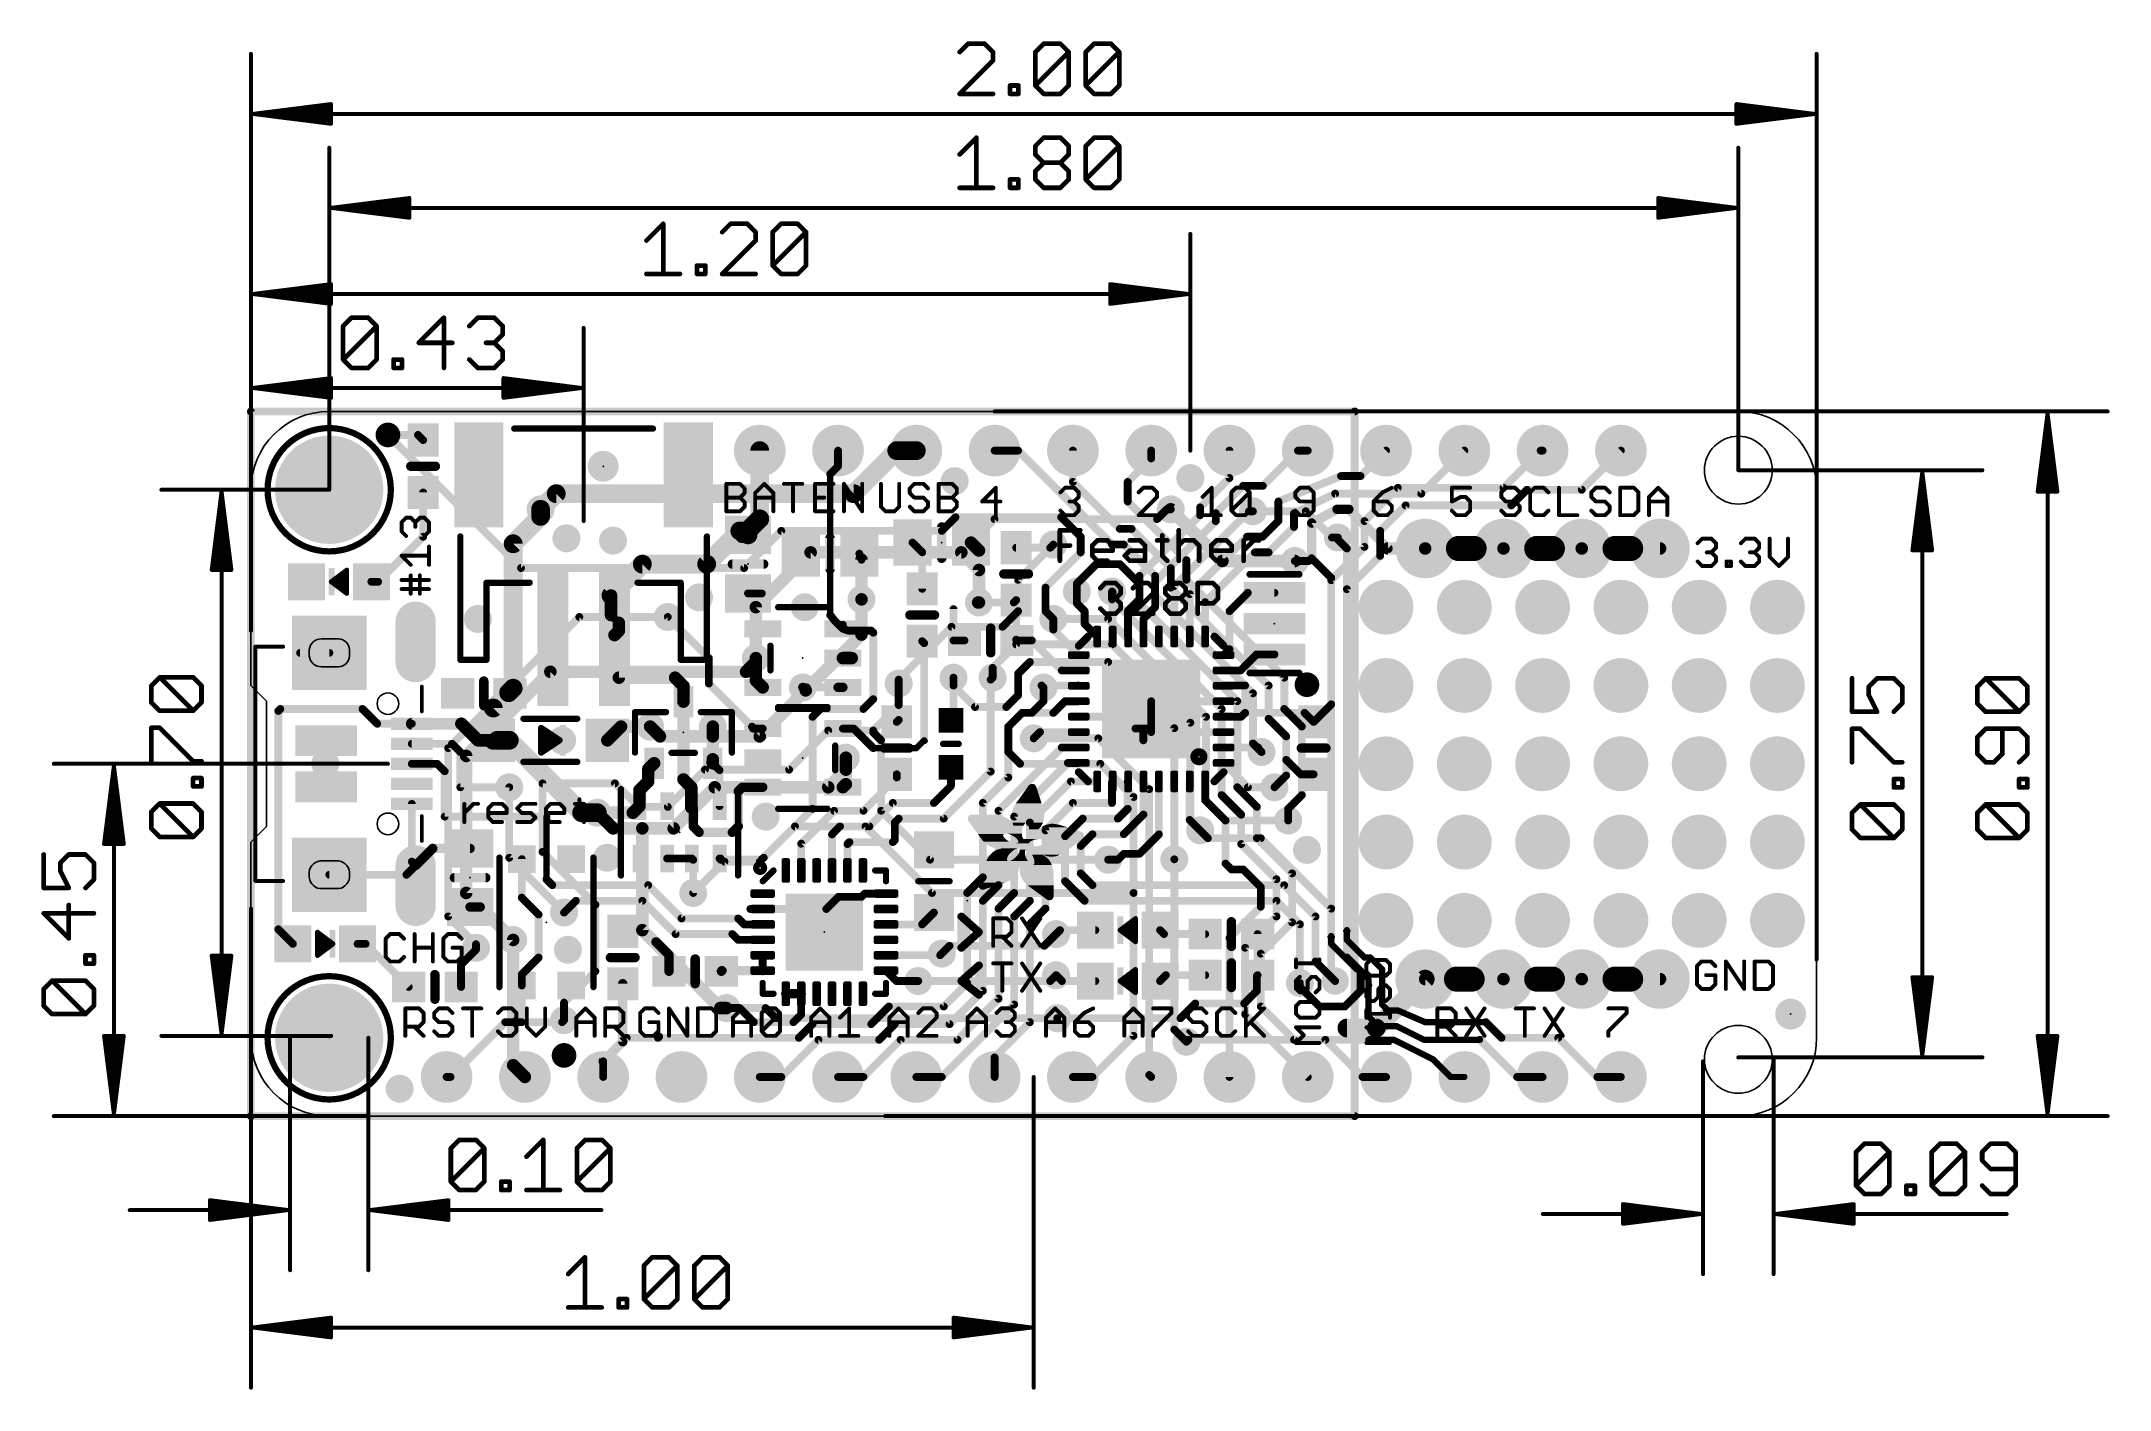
# Model space of a CAD drawing. Extents: x -6.8 to 60.3, y -8.9 to 34.9.
import ezdxf

# ---------------------------------------------------------------- set-up
doc = ezdxf.new("R2010")
doc.units = 0
for name, color, linetype in [('1', 12, 'CONTINUOUS'), ('16', 132, 'CONTINUOUS'), ('17', 110, 'CONTINUOUS'), ('18', 110, 'CONTINUOUS'), ('20', 53, 'CONTINUOUS'), ('21', 40, 'CONTINUOUS'), ('23', 40, 'CONTINUOUS'), ('47', 253, 'CONTINUOUS')]:
    doc.layers.add(name, color=color, linetype=linetype)

# ---------------------------------------------------------------- blocks, each defined once
blk = doc.blocks.new('RECT')
blk.add_solid([(-0.5, -0.5), (0.5, -0.5), (-0.5, 0.5), (0.5, 0.5)])
blk = doc.blocks.new('RECT128000X44800R50')
at = {"const_width": 0.07}
blk.add_lwpolyline([(0.365, -0.07), (0.365, 0.07, 0.4142), (0.33, 0.105), (-0.33, 0.105, 0.4142), (-0.365, 0.07), (-0.365, -0.07, 0.4142), (-0.33, -0.105), (0.33, -0.105, 0.4142)], format="xyb", close=True, dxfattribs=at)
blk.add_solid([(-0.3475, -0.0875), (0.3475, -0.0875), (-0.3475, 0.0875), (0.3475, 0.0875)])
blk = doc.blocks.new('RECT112000X40000R50')
at = {"const_width": 0.0625}
blk.add_lwpolyline([(0.3188, -0.0625), (0.3188, 0.0625, 0.4142), (0.2875, 0.0938), (-0.2875, 0.0938, 0.4142), (-0.3188, 0.0625), (-0.3188, -0.0625, 0.4142), (-0.2875, -0.0938), (0.2875, -0.0938, 0.4142)], format="xyb", close=True, dxfattribs=at)
blk.add_solid([(-0.3031, -0.0781), (0.3031, -0.0781), (-0.3031, 0.0781), (0.3031, 0.0781)])
blk = doc.blocks.new('RECT40000X112000R50')
at = {"const_width": 0.0625}
blk.add_lwpolyline([(0.0938, -0.2875), (0.0938, 0.2875, 0.4142), (0.0625, 0.3188), (-0.0625, 0.3188, 0.4142), (-0.0938, 0.2875), (-0.0938, -0.2875, 0.4142), (-0.0625, -0.3188), (0.0625, -0.3188, 0.4142)], format="xyb", close=True, dxfattribs=at)
blk.add_solid([(-0.0781, -0.3031), (0.0781, -0.3031), (-0.0781, 0.3031), (0.0781, 0.3031)])
blk = doc.blocks.new('ROUNDP')
at = {"const_width": 0.5}
blk.add_lwpolyline([(0, -0.25, 1), (0, 0.25, 1), (0, -0.25)], format="xyb", dxfattribs=at)
blk = doc.blocks.new('PIE')
at = {"const_width": 0.5}
blk.add_lwpolyline([(0, -0.25, 1), (0, 0.25, 1), (0, -0.25)], format="xyb", dxfattribs=at)
blk = doc.blocks.new('OFFSETP100')
at = {"const_width": 1}
blk.add_lwpolyline([(0, 0), (1, 0)], dxfattribs=at)
at = {"const_width": 0.5}
for points in [[(0, 0.25, 1), (0, -0.25)], [(1, -0.25, 1), (1, 0.25)]]:
    blk.add_lwpolyline(points, format="xyb", dxfattribs=at)
blk = doc.blocks.new('SQUAREP')
blk.add_solid([(-0.5, -0.5), (0.5, -0.5), (-0.5, 0.5), (0.5, 0.5)])
blk = doc.blocks.new('ROUNDV')
at = {"const_width": 0.5}
blk.add_lwpolyline([(0, -0.25, 1), (0, 0.25, 1), (0, -0.25)], format="xyb", dxfattribs=at)

msp = doc.modelspace()

# ---------------------------------------------------------------- linework, layer by layer
at = {"layer": '1'}
for points, const_width in [([(0, 22.86), (0, 0)], 0.254), ([(35.814, 22.86), (0, 22.86)], 0.254), ([(35.814, 0), (35.814, 22.86)], 0.254), ([(5.422, 22.098), (4.445, 22.098)], 0.254), ([(5.588, 21.932), (5.422, 22.098)], 0.254), ([(16.51, 19.376), (16.51, 21.59)], 0.6096), ([(19.05, 21.082), (19.05, 21.59)], 0.254), ([(31.75, 20.701), (31.75, 21.59)], 0.254), ([(32.8295, 20.447), (33.9725, 21.59)], 0.254), ([(33.9725, 21.59), (34.29, 21.59)], 0.254), ([(36.0045, 20.7645), (36.83, 21.59)], 0.254), ([(37.973, 20.193), (39.37, 21.59)], 0.254), ([(18.796, 20.828), (19.05, 21.082)], 0.254), ([(18.796, 16.256), (18.796, 20.828)], 0.2032), ([(30.7975, 19.7485), (31.75, 20.701)], 0.254), ([(33.3375, 19.939), (35.3695, 20.7645)], 0.254), ([(35.3695, 20.7645), (36.0045, 20.7645)], 0.254), ([(5.588, 18.796), (5.588, 20.232)], 0.254), ([(31.3055, 19.558), (32.1945, 20.447)], 0.254), ([(32.1945, 20.447), (32.8295, 20.447)], 0.254), ([(33.8455, 19.558), (35.179, 20.193)], 0.254), ([(35.179, 20.193), (37.973, 20.193)], 0.254), ([(8.509, 18.5674), (9.398, 19.4564)], 0.6096), ([(9.398, 19.4564), (9.398, 19.685)], 0.6096), ([(16.118, 18.984), (16.51, 19.376)], 0.6096), ([(23.3655, 18.6055), (24.1275, 19.3675)], 0.254), ([(24.1275, 19.3675), (29.4005, 19.3675)], 0.254), ([(28.829, 17.526), (30.7975, 19.4945)], 0.254), ([(29.4005, 19.3675), (29.718, 19.685)], 0.254), ([(29.718, 19.685), (29.845, 19.685)], 0.254), ([(29.96, 17.1965), (32.385, 19.6215)], 0.254), ([(30.7975, 19.4945), (30.7975, 19.7485)], 0.254), ([(31.3055, 19.304), (31.3055, 19.558)], 0.254), ([(32.385, 19.6215), (32.512, 19.6215)], 0.254), ([(33.3375, 19.304), (33.3375, 19.939)], 0.254), ([(33.8455, 19.1135), (33.8455, 19.558)], 0.254), ([(35.2425, 19.685), (34.417, 19.2405)], 0.3048), ([(35.2425, 19.685), (35.6235, 19.685)], 0.3048), ([(35.6235, 19.685), (36.8935, 18.415)], 0.3048), ([(4.1275, 17.3355), (5.588, 18.796)], 0.254), ([(8.509, 13.882), (8.509, 18.5674)], 0.6096), ([(14.787, 17.907), (15.864, 18.984)], 0.6096), ([(15.864, 18.984), (16.118, 18.984)], 0.6096), ([(15.93, 18.796), (16.118, 18.984)], 0.4064), ([(16.118, 18.984), (16.129, 18.857)], 0.6096), ([(23.3655, 18.6055), (23.622, 18.349)], 0.4064), ([(29.337, 17.3355), (31.3055, 19.304)], 0.254), ([(30.46, 16.9345), (32.3215, 18.796)], 0.254), ([(32.3215, 18.796), (32.8295, 18.796)], 0.254), ([(32.8295, 18.796), (33.3375, 19.304)], 0.254), ([(33.02, 18.288), (33.8455, 19.1135)], 0.254), ([(34.417, 19.2405), (34.417, 18.0975)], 0.3048), ([(35.2679, 18.7071), (35.2679, 18.7706)], 0.254), ([(35.56, 18.415), (35.2679, 18.7071)], 0.254), ([(11.684, 16.891), (12.7, 17.907)], 0.6096), ([(12.7, 17.907), (14.787, 17.907)], 0.6096), ([(19.812, 18.05), (19.812, 16.764)], 0.4064), ([(19.741, 18.248), (19.812, 18.05)], 0.254), ([(21.7805, 18.2905), (21.4655, 18.6055)], 0.254), ([(21.7805, 17.106), (21.7805, 18.2905)], 0.254), ([(23.622, 18.349), (23.622, 16.6624)], 0.4064), ([(24.8285, 18.4395), (25.9325, 18.4395)], 0.254), ([(25.9325, 18.4395), (26.035, 18.542)], 0.254), ([(30.96, 16.6725), (32.5755, 18.288)], 0.254), ([(32.5755, 18.288), (33.02, 18.288)], 0.254), ([(34.3281, 18.0086), (33.8709, 18.0086)], 0.254), ([(34.417, 18.0975), (34.3281, 18.0086)], 0.254), ([(35.052, 17.4625), (34.417, 18.0975)], 0.254), ([(35.56, 6.0325), (35.56, 18.415)], 0.254), ([(36.8935, 18.415), (38.1, 18.415)], 0.4064), ([(3.9075, 17.3355), (4.1275, 17.3355)], 0.254), ([(28.829, 16.764), (28.829, 17.526)], 0.254), ([(29.337, 16.51), (29.337, 17.3355)], 0.254), ([(35.052, 13.3595), (35.052, 17.4625)], 0.254), ([(11.684, 16.891), (11.684, 16.256)], 0.4064), ([(16.129, 16.957), (16.576, 16.957)], 0.254), ([(24.7514, 16.6624), (23.622, 16.6624)], 0.254), ([(24.8285, 16.7395), (24.7514, 16.6624)], 0.254), ([(24.8285, 15.455), (24.8285, 16.7395)], 0.254), ([(26.797, 16.637), (26.797, 17.018)], 0.254), ([(27.96, 16.998), (27.94, 17.018)], 0.254), ([(27.96, 15.558), (27.96, 16.998)], 0.254), ([(28.46, 16.395), (28.829, 16.764)], 0.254), ([(29.96, 15.558), (29.96, 17.1965)], 0.254), ([(30.46, 16.9345), (30.46, 15.558)], 0.254), ([(30.96, 16.6725), (30.96, 15.558)], 0.254), ([(31.75, 16.383), (32.3436, 16.9766)], 0.254), ([(32.3436, 16.9766), (33.2105, 16.9766)], 0.254), ([(11.684, 16.256), (11.9385, 16.0015)], 0.254), ([(11.9385, 15.7475), (11.9385, 16.0015)], 0.4064), ([(13.5255, 16.1925), (14.859, 14.859)], 0.254), ([(18.796, 16.256), (18.923, 16.0931)], 0.254), ([(18.923, 16.0931), (19.2071, 15.809)], 0.254), ([(22.7965, 15.4305), (22.7965, 16.4465)], 0.254), ([(26.035, 15.783), (26.035, 16.129)], 0.254), ([(27.051, 16.383), (26.797, 16.637)], 0.254), ([(27.051, 15.967), (27.051, 16.383)], 0.254), ([(28.46, 15.558), (28.46, 16.395)], 0.254), ([(28.96, 16.133), (29.337, 16.51)], 0.254), ([(28.96, 15.558), (28.96, 16.133)], 0.254), ([(31.75, 15.148), (31.75, 16.383)], 0.254), ([(11.795, 15.604), (11.9385, 15.7475)], 0.4064), ([(11.9385, 15.7475), (11.9385, 14.2235)], 0.4064), ([(19.1461, 15.875), (19.2071, 15.809)], 0.254), ([(19.2071, 15.9385), (19.2071, 15.809)], 0.254), ([(19.3951, 15.748), (19.2071, 15.809)], 0.254), ([(19.3951, 15.748), (20.1295, 15.748)], 0.254), ([(20.1295, 15.748), (20.193, 15.6845)], 0.254), ([(20.193, 13.5255), (20.193, 15.6845)], 0.254), ([(21.844, 15.3425), (21.7805, 15.406)], 0.254), ([(21.844, 12.192), (21.844, 15.3425)], 0.254), ([(23.153, 15.4305), (22.7965, 15.4305)], 0.254), ([(24.853, 15.4305), (24.8285, 15.455)], 0.254), ([(25.3365, 15.4305), (24.853, 15.4305)], 0.254), ([(26.309, 14.458), (25.3365, 15.4305)], 0.254), ([(26.86, 14.958), (26.035, 15.783)], 0.254), ([(27.46, 15.558), (27.051, 15.967)], 0.254), ([(1.595, 15.03), (2.545, 15.03)], 0.254), ([(14.859, 14.859), (14.859, 14.0335)], 0.254), ([(16.383, 14.1329), (16.383, 14.859)], 0.4064), ([(19.2071, 14.859), (19.4945, 14.859)], 0.4064), ([(31.56, 14.958), (31.75, 15.148)], 0.254), ([(32.111, 14.458), (32.6296, 14.9766)], 0.254), ([(32.6296, 14.9766), (33.2105, 14.9766)], 0.254), ([(8.509, 13.882), (8.3625, 13.7355)], 0.6096), ([(13.764, 14.2235), (11.9385, 14.2235)], 0.4064), ([(13.764, 14.2235), (14.0335, 13.954)], 0.4064), ([(14.0335, 13.954), (14.0335, 13.446)], 0.4064), ([(14.859, 14.0335), (16.2585, 12.634)], 0.254), ([(16.383, 14.1329), (16.6069, 13.909)], 0.4064), ([(21.0185, 12.8515), (21.0185, 14.0335)], 0.254), ([(22.7965, 12.9219), (22.7965, 14.224)], 0.254), ([(24.003, 14.1605), (24.0665, 14.224)], 0.254), ([(24.003, 11.176), (24.003, 14.1605)], 0.254), ([(26.848, 13.97), (25.654, 13.97)], 0.254), ([(25.654, 13.97), (25.7175, 13.9065)], 0.254), ([(26.86, 14.458), (26.309, 14.458)], 0.254), ([(26.848, 13.97), (26.86, 13.958)], 0.254), ([(31.56, 14.458), (32.111, 14.458)], 0.254), ([(32.258, 13.97), (31.56, 13.97)], 0.254), ([(31.56, 13.97), (31.56, 13.958)], 0.254), ([(32.258, 13.97), (32.258, 13.081)], 0.254), ([(8.3625, 13.7355), (7.8655, 13.2385)], 0.6096), ([(7.8655, 13.2385), (7.8655, 12.192)], 0.6096), ([(8.387, 13.7355), (8.3625, 13.7355)], 0.254), ([(8.4065, 13.716), (8.387, 13.7355)], 0.254), ([(14.0335, 13.446), (14.0335, 10.922)], 0.4064), ([(18.0365, 13.909), (17.907, 13.9065)], 0.254), ([(19.0525, 13.909), (18.0365, 13.909)], 0.254), ([(19.2071, 13.909), (19.0525, 13.909)], 0.3048), ([(19.8755, 13.208), (20.193, 13.5255)], 0.254), ([(26.412, 13.458), (26.035, 13.081)], 0.254), ([(26.86, 13.458), (26.412, 13.458)], 0.254), ([(31.56, 13.458), (29.21, 13.458)], 0.254), ([(29.21, 13.458), (29.21, 13.208)], 0.254), ([(35.052, 13.3595), (34.4805, 12.788)], 0.254), ([(0.889, 13.1445), (0.9525, 13.208)], 0.254), ([(0.889, 6.062), (0.889, 13.1445)], 0.254), ([(0.9525, 13.208), (3.6195, 13.208)], 0.254), ([(3.6195, 13.208), (4.0975, 12.73)], 0.254), ([(4.0975, 12.73), (5.22, 12.73)], 0.254), ([(5.22, 12.73), (6.828, 12.73)], 0.381), ([(6.828, 12.73), (7.366, 12.192)], 0.4064), ([(11.5655, 12.192), (12.01, 12.6365)], 0.4064), ([(12.01, 12.6365), (12.954, 12.6365)], 0.4064), ([(14.986, 11.5755), (14.986, 12.6365)], 0.4064), ([(16.2585, 12.634), (16.2894, 12.5705)], 0.254), ([(18.2245, 12.954), (18.4785, 13.208)], 0.254), ([(18.2245, 9.9695), (18.2245, 12.954)], 0.254), ([(18.4785, 13.208), (19.8755, 13.208)], 0.254), ([(20.955, 12.788), (21.0185, 12.8515)], 0.254), ([(22.7127, 12.8381), (22.7965, 12.9219)], 0.254), ([(24.5745, 12.6365), (25.019, 13.081)], 0.254), ([(24.5745, 10.9855), (24.5745, 12.6365)], 0.254), ([(25.019, 13.081), (26.035, 13.081)], 0.254), ([(26.86, 12.958), (29.21, 12.958)], 0.254), ([(29.21, 12.958), (29.21, 13.208)], 0.254), ([(29.21, 12.573), (29.21, 13.208)], 0.254), ([(31.564, 12.954), (31.56, 12.958)], 0.254), ([(32.131, 12.954), (31.564, 12.954)], 0.254), ([(32.258, 13.081), (32.131, 12.954)], 0.254), ([(34.1875, 13.081), (32.258, 13.081)], 0.254), ([(34.1875, 13.081), (34.4805, 12.788)], 0.254), ([(6.5255, 12.08), (5.22, 12.08)], 0.254), ([(6.5255, 12.08), (6.7945, 11.811)], 0.254), ([(7.366, 12.192), (7.8655, 12.192)], 0.4064), ([(8.001, 12.192), (7.8655, 12.192)], 0.4064), ([(8.001, 12.192), (8.382, 12.192)], 0.6096), ([(8.382, 12.192), (10.7315, 9.8425)], 0.6096), ([(16.2894, 12.5705), (16.6069, 12.5705)], 0.254), ([(19.2071, 12.5705), (19.5605, 12.5705)], 0.254), ([(19.5605, 12.5705), (20.193, 11.938)], 0.254), ([(21.59, 11.938), (21.844, 12.192)], 0.2032), ([(26.309, 11.958), (24.257, 9.906)], 0.254), ([(25.6025, 12.458), (25.4, 12.2555)], 0.254), ([(25.6025, 12.458), (26.86, 12.458)], 0.254), ([(26.86, 11.958), (26.309, 11.958)], 0.254), ([(28.702, 12.573), (28.956, 12.573)], 0.254), ([(28.956, 12.573), (29.21, 12.573)], 0.254), ([(28.956, 12.192), (28.956, 12.573)], 0.254), ([(29.21, 12.458), (29.21, 12.573)], 0.254), ([(31.56, 12.458), (29.21, 12.458)], 0.254), ([(31.56, 11.958), (32.6825, 11.958)], 0.254), ([(32.6825, 11.958), (32.6825, 11.9199)], 0.254), ([(5.22, 11.43), (6.0452, 11.43)], 0.254), ([(6.0452, 11.43), (6.2865, 11.1887)], 0.254), ([(6.7945, 10.668), (6.7945, 11.811)], 0.254), ([(12.8905, 11.253), (13.0835, 11.446)], 0.4064), ([(12.8905, 10.8585), (12.8905, 11.253)], 0.4064), ([(14.9835, 11.446), (14.986, 11.5755)], 0.4064), ([(14.9835, 11.446), (15.2065, 11.223)], 0.254), ([(19.304, 10.7674), (19.304, 11.6277)], 0.4064), ([(20.193, 11.938), (21.59, 11.938)], 0.2032), ([(22.7127, 10.7112), (22.7127, 11.3141)], 0.254), ([(26.5075, 11.458), (24.765, 9.7155)], 0.254), ([(26.86, 11.458), (26.5075, 11.458)], 0.254), ([(31.56, 11.458), (32.35, 10.668)], 0.254), ([(32.6825, 11.9199), (32.7914, 11.811)], 0.254), ([(34.0605, 11.088), (33.5915, 11.557)], 0.254), ([(6.2865, 11.1887), (6.2865, 9.7155)], 0.254), ([(6.7945, 10.668), (8.382, 10.668)], 0.254), ([(12.6065, 10.5745), (12.8905, 10.8585)], 0.4064), ([(12.6065, 10.0575), (12.6065, 10.5745)], 0.4064), ([(14.0335, 10.922), (14.2875, 10.668)], 0.4064), ([(14.2875, 10.668), (14.2875, 10.16)], 0.4064), ([(15.2065, 11.223), (15.2065, 10.0575)], 0.254), ([(15.8115, 10.541), (15.9385, 10.668)], 0.3048), ([(15.9385, 10.668), (16.6044, 10.668)], 0.3048), ([(16.6044, 10.668), (16.6069, 10.6705)], 0.3048), ([(19.2071, 10.6705), (19.304, 10.7674)], 0.4064), ([(19.8755, 9.906), (20.955, 10.9855)], 0.254), ([(20.955, 10.9855), (20.955, 11.088)], 0.254), ([(22.1615, 10.16), (22.7127, 10.7112)], 0.254), ([(22.479, 9.652), (24.003, 11.176)], 0.254), ([(24.5745, 10.9855), (23.749, 10.16)], 0.254), ([(26.606, 10.858), (25.273, 9.525)], 0.254), ([(27.46, 10.858), (26.606, 10.858)], 0.254), ([(27.94, 10.838), (27.96, 10.858)], 0.254), ([(27.94, 10.16), (27.94, 10.838)], 0.254), ([(28.46, 10.858), (28.448, 10.846)], 0.254), ([(28.448, 10.846), (28.448, 9.9695)], 0.254), ([(28.96, 10.858), (28.96, 9.783)], 0.254), ([(29.46, 10.858), (29.46, 9.14)], 0.254), ([(29.96, 10.858), (29.96, 8.3305)], 0.254), ([(30.46, 10.858), (30.46, 9.6085)], 0.254), ([(30.96, 10.858), (30.96, 10.2515)], 0.254), ([(32.35, 10.668), (33.2105, 10.668)], 0.254), ([(34.4805, 11.088), (34.0605, 11.088)], 0.254), ([(5.22, 10.13), (5.22, 8.255)], 0.254), ([(10.7315, 9.8425), (11.2395, 9.8425)], 0.6096), ([(12.6065, 10.0575), (12.3915, 9.8425)], 0.4064), ([(14.2875, 10.16), (14.2875, 10.013)], 0.4064), ([(14.3065, 10.141), (14.2875, 10.16)], 0.3048), ([(14.3065, 10.0575), (14.3065, 10.141)], 0.3048), ([(14.351, 10.013), (14.3065, 10.0575)], 0.3048), ([(14.351, 9.398), (14.351, 10.013)], 0.3048), ([(15.8115, 9.398), (15.8115, 10.541)], 0.3048), ([(18.2245, 9.9695), (16.637, 8.382)], 0.254), ([(20.066, 9.398), (20.828, 10.16)], 0.254), ([(20.828, 10.16), (22.1615, 10.16)], 0.254), ([(23.749, 10.16), (23.749, 7.747)], 0.254), ([(26.67, 10.16), (25.781, 9.271)], 0.254), ([(27.94, 10.16), (26.67, 10.16)], 0.254), ([(28.448, 9.9695), (28.1305, 9.652)], 0.254), ([(30.96, 10.2515), (31.623, 9.5885)], 0.254), ([(6.2865, 9.7155), (9.5885, 9.7155)], 0.254), ([(9.5885, 9.7155), (9.5885, 7.6835)], 0.2032), ([(12.3915, 9.8425), (11.2395, 9.8425)], 0.4064), ([(14.5415, 9.2075), (14.351, 9.398)], 0.3048), ([(15.621, 9.2075), (15.8115, 9.398)], 0.3048), ([(18.923, 9.906), (17.8555, 8.8385)], 0.254), ([(18.8555, 9.14), (19.1135, 9.398)], 0.254), ([(18.923, 9.906), (19.8755, 9.906)], 0.254), ([(19.1135, 9.398), (20.066, 9.398)], 0.254), ([(20.8915, 9.525), (21.0185, 9.652)], 0.254), ([(20.8915, 8.9535), (20.8915, 9.525)], 0.254), ([(21.0185, 9.652), (22.479, 9.652)], 0.254), ([(24.257, 9.906), (24.257, 7.493)], 0.254), ([(24.765, 9.7155), (24.765, 7.239)], 0.254), ([(25.273, 9.525), (25.273, 6.985)], 0.254), ([(25.781, 9.271), (25.781, 6.731)], 0.254), ([(26.9875, 9.652), (26.416, 9.0805)], 0.254), ([(28.1305, 9.652), (26.9875, 9.652)], 0.254), ([(28.96, 9.783), (28.321, 9.144)], 0.254), ([(30.46, 9.6085), (30.7975, 9.271)], 0.254), ([(31.0515, 9.017), (30.7975, 9.271)], 0.254), ([(31.623, 9.5885), (33.655, 9.5885)], 0.254), ([(5.8993, 8.6843), (5.345, 8.13)], 0.3048), ([(7.112, 8.6843), (5.8993, 8.6843)], 0.3048), ([(15.621, 9.2075), (14.5415, 9.2075)], 0.3048), ([(17.8555, 8.8385), (17.8555, 7.969)], 0.254), ([(18.8555, 7.969), (18.8555, 9.14)], 0.254), ([(19.419, 8.89), (19.3555, 8.8265)], 0.254), ([(19.3555, 8.8265), (19.3555, 7.969)], 0.254), ([(19.419, 8.89), (20.828, 8.89)], 0.254), ([(20.828, 8.89), (20.8915, 8.9535)], 0.254), ([(26.416, 9.0805), (26.416, 7.62)], 0.254), ([(27.305, 9.144), (26.924, 8.763)], 0.254), ([(26.924, 8.763), (26.924, 7.874)], 0.254), ([(28.321, 9.144), (27.305, 9.144)], 0.254), ([(29.46, 9.14), (28.829, 8.509)], 0.254), ([(31.0515, 9.017), (32.766, 9.017)], 0.254), ([(32.766, 9.017), (35.052, 6.731)], 0.254), ([(5.045, 7.83), (5.345, 8.13)], 0.254), ([(5.22, 8.255), (5.345, 8.13)], 0.254), ([(8.7885, 8.3365), (8.7885, 7.0865)], 0.254), ([(13.5065, 8.3575), (14.3065, 8.3575)], 0.254), ([(14.3065, 8.3575), (14.351, 8.313)], 0.254), ([(14.351, 8.313), (14.351, 7.239)], 0.254), ([(15.24, 8.3575), (15.2065, 8.3575)], 0.254), ([(15.24, 8.3185), (15.24, 8.3575)], 0.254), ([(16.5645, 8.3185), (15.24, 8.3185)], 0.254), ([(16.637, 8.382), (16.5645, 8.3185)], 0.254), ([(28.1305, 8.3185), (27.813, 8.3185)], 0.254), ([(28.321, 8.509), (28.1305, 8.3185)], 0.254), ([(28.829, 8.509), (28.321, 8.509)], 0.254), ([(2.545, 7.83), (5.045, 7.83)], 0.254), ([(9.779, 7.493), (9.5885, 7.6835)], 0.254), ([(9.779, 7.493), (12.8905, 7.493)], 0.254), ([(12.8905, 7.493), (13.97, 6.4135)], 0.254), ([(23.749, 7.747), (23.241, 7.239)], 0.254), ([(24.257, 7.493), (23.749, 6.985)], 0.254), ([(26.416, 7.62), (27.051, 6.985)], 0.254), ([(26.924, 7.874), (27.305, 7.493)], 0.254), ([(27.305, 7.493), (33.528, 7.493)], 0.254), ([(33.528, 7.493), (34.544, 6.477)], 0.254), ([(7.112, 6.7843), (7.4397, 6.7843)], 0.3048), ([(7.4397, 6.7843), (8.509, 5.715)], 0.3048), ([(8.7885, 7.0865), (9.3345, 6.5405)], 0.254), ([(10.541, 6.985), (10.16, 6.604)], 0.254), ([(10.414, 6.858), (10.16, 6.604)], 0.254), ([(12.7, 6.985), (10.541, 6.985)], 0.254), ([(12.7, 6.985), (13.7795, 5.9055)], 0.254), ([(16.6055, 6.719), (16.2045, 6.719)], 0.254), ([(16.6055, 6.719), (18.669, 6.719)], 0.254), ([(19.062, 7.112), (18.669, 6.719)], 0.254), ([(19.812, 7.112), (19.062, 7.112)], 0.254), ([(19.919, 7.219), (19.812, 7.112)], 0.254), ([(20.6055, 7.219), (19.919, 7.219)], 0.254), ([(21.7765, 6.219), (22.1615, 6.604)], 0.254), ([(23.241, 7.239), (23.241, 4.318)], 0.254), ([(23.749, 6.985), (23.749, 4.064)], 0.254), ([(24.765, 7.239), (24.257, 6.731)], 0.254), ([(24.257, 6.731), (24.257, 3.81)], 0.254), ([(25.273, 6.985), (24.765, 6.477)], 0.254), ([(25.781, 6.731), (25.273, 6.223)], 0.254), ([(27.051, 6.985), (33.274, 6.985)], 0.254), ([(33.274, 6.985), (34.036, 6.223)], 0.254), ([(35.052, 6.731), (35.052, 5.842)], 0.254), ([(1.363, 5.588), (0.889, 6.062)], 0.254), ([(9.3345, 6.5405), (9.3345, 5.1435)], 0.254), ([(13.97, 6.4135), (15.8115, 6.4135)], 0.254), ([(16.006, 6.219), (15.8115, 6.4135)], 0.254), ([(16.6055, 6.219), (16.006, 6.219)], 0.254), ([(20.6055, 6.219), (21.7765, 6.219)], 0.254), ([(24.765, 6.477), (24.765, 3.6195)], 0.254), ([(25.273, 6.223), (25.273, 3.048)], 0.254), ([(26.2509, 6.0325), (26.1239, 5.9055)], 0.254), ([(27.398, 6.0325), (26.2509, 6.0325)], 0.254), ([(29.625, 5.9055), (29.498, 6.0325)], 0.254), ([(34.036, 6.223), (34.036, 4.318)], 0.254), ([(34.544, 6.477), (34.544, 5.0165)], 0.254), ([(35.56, 5.715), (35.56, 6.0325)], 0.2032), ([(3.463, 5.588), (3.722, 5.588)], 0.254), ([(3.722, 5.588), (5.119, 4.191)], 0.254), ([(6.819, 4.914), (7.3025, 5.3975)], 0.254), ([(7.3025, 5.3975), (7.3025, 5.461)], 0.254), ([(13.5645, 5.2315), (13.1445, 5.6515)], 0.3048), ([(13.5645, 4.699), (13.5645, 5.2315)], 0.3048), ([(13.7795, 5.9055), (15.621, 5.9055)], 0.254), ([(15.8075, 5.719), (15.621, 5.9055)], 0.254), ([(16.6055, 5.719), (15.8075, 5.719)], 0.254), ([(22.364, 5.219), (22.4155, 5.2705)], 0.254), ([(30.9635, 5.9055), (29.625, 5.9055)], 0.254), ([(32.6635, 4.572), (32.6635, 5.9055)], 0.254), ([(35.052, 5.842), (35.052, 5.588)], 0.2032), ([(35.052, 5.588), (35.8775, 4.7625)], 0.2032), ([(36.1315, 5.1435), (35.56, 5.715)], 0.2032), ([(6.819, 4.191), (6.819, 4.914)], 0.254), ([(9.3345, 5.1435), (8.7885, 4.5975)], 0.254), ([(8.7885, 4.5975), (8.7885, 4.2365)], 0.254), ([(15.2845, 4.719), (15.2645, 4.699)], 0.3048), ([(16.6055, 4.719), (15.2845, 4.719)], 0.3048), ([(16.6055, 5.219), (16.6055, 4.719)], 0.254), ([(20.6055, 5.219), (22.364, 5.219)], 0.254), ([(20.6055, 4.719), (20.943, 4.3815)], 0.254), ([(26.3144, 4.3815), (26.1239, 4.572)], 0.254), ([(29.498, 4.3815), (29.6885, 4.572)], 0.254), ([(29.6885, 4.572), (30.9635, 4.572)], 0.254), ([(32.639, 4.5475), (32.6635, 4.572)], 0.254), ([(34.544, 5.0165), (35.179, 4.3815)], 0.254), ([(35.8775, 4.7625), (35.941, 4.7625)], 0.2032), ([(35.941, 4.7625), (36.2585, 4.445)], 0.2032), ([(36.322, 5.1435), (36.1315, 5.1435)], 0.2032), ([(36.703, 4.7625), (36.322, 5.1435)], 0.2032), ([(36.703, 3.6195), (36.703, 4.7625)], 0.2032), ([(8.7885, 4.2365), (8.7885, 3.048)], 0.254), ([(12.065, 4.2935), (12.065, 2.413)], 0.3048), ([(17.3555, 3.969), (17.8555, 3.969)], 0.3048), ([(17.8555, 3.3027), (17.8555, 3.969)], 0.254), ([(20.943, 4.3815), (21.6535, 4.3815)], 0.254), ([(22.479, 3.556), (23.241, 4.318)], 0.254), ([(23.749, 4.064), (22.6695, 2.9845)], 0.254), ([(27.398, 4.3815), (26.3144, 4.3815)], 0.254), ([(32.228, 3.653), (32.639, 4.064)], 0.254), ([(32.639, 4.064), (32.639, 4.5475)], 0.254), ([(36.2585, 4.445), (36.2585, 3.2385)], 0.2032), ([(15.8623, 3.5052), (15.4305, 3.5052)], 0.254), ([(16.3188, 3.0487), (15.8623, 3.5052)], 0.254), ([(17.6015, 3.0487), (17.8555, 3.3027)], 0.254), ([(20.1295, 2.9845), (20.701, 3.556)], 0.254), ([(20.701, 3.556), (22.479, 3.556)], 0.254), ([(24.765, 3.6195), (22.4155, 1.27)], 0.254), ([(24.257, 3.81), (22.9235, 2.4765)], 0.254), ([(30.1625, 3.175), (30.6405, 3.653)], 0.254), ([(30.6405, 3.653), (32.228, 3.653)], 0.254), ([(36.83, 3.4925), (36.703, 3.6195)], 0.2032), ([(36.83, 3.429), (36.83, 3.4925)], 0.2032), ([(37.211, 3.429), (36.83, 3.429)], 0.2032), ([(37.211, 3.429), (38.1, 3.048)], 0.2032), ([(6.477, 1.27), (8.255, 3.048)], 0.254), ([(8.255, 3.048), (8.7885, 3.048)], 0.254), ([(8.7885, 3.048), (10.0965, 3.048)], 0.254), ([(10.0965, 3.048), (10.16, 3.1115)], 0.254), ([(13.247, 2.579), (13.208, 2.54)], 0.254), ([(17.6015, 3.0487), (16.3188, 3.0487)], 0.254), ([(17.78, 2.54), (18.2245, 2.9845)], 0.254), ([(18.2245, 2.9845), (20.1295, 2.9845)], 0.254), ([(20.8915, 2.9845), (20.3835, 2.4765)], 0.254), ([(22.6695, 2.9845), (20.8915, 2.9845)], 0.254), ([(25.273, 3.048), (24.13, 1.905)], 0.254), ([(30.1625, 3.175), (26.162, 3.175)], 0.254), ([(36.2585, 3.2385), (36.576, 2.921)], 0.2032), ([(36.576, 2.921), (37.1729, 2.921)], 0.2032), ([(37.1729, 2.921), (38.0619, 2.4765)], 0.2032), ([(38.1, 3.048), (40.0685, 3.048)], 0.2032), ([(40.0685, 3.048), (40.5765, 2.54)], 0.254), ([(12.065, 2.413), (11.43, 1.778)], 0.3048), ([(11.43, 1.778), (12.192, 2.54)], 0.254), ([(12.192, 2.54), (13.208, 2.54)], 0.254), ([(13.208, 2.54), (17.78, 2.54)], 0.254), ([(18.415, 2.4765), (17.2085, 1.27)], 0.254), ([(20.3835, 2.4765), (18.415, 2.4765)], 0.254), ([(21.082, 2.4765), (19.8755, 1.27)], 0.254), ([(22.9235, 2.4765), (21.082, 2.4765)], 0.254), ([(24.13, 1.905), (24.13, 1.27)], 0.254), ([(30.353, 2.413), (30.4165, 2.4765)], 0.254), ([(36.2585, 2.4765), (30.4165, 2.4765)], 0.254), ([(36.2585, 2.4765), (37.084, 2.4765)], 0.2032), ([(37.084, 2.4765), (38.354, 1.8415)], 0.2032), ([(38.0619, 2.4765), (39.878, 2.4765)], 0.2032), ([(39.878, 2.4765), (41.0845, 1.27)], 0.254), ([(42.418, 2.54), (40.5765, 2.54)], 0.254), ([(43.688, 1.27), (42.418, 2.54)], 0.254), ([(6.35, 1.27), (6.477, 1.27)], 0.254), ([(11.43, 1.27), (11.43, 1.778)], 0.254), ([(17.2085, 1.27), (16.51, 1.27)], 0.254), ([(19.8755, 1.27), (19.05, 1.27)], 0.254), ([(22.4155, 1.27), (21.59, 1.27)], 0.254), ([(38.354, 1.8415), (38.9255, 1.27)], 0.2032), ([(38.9255, 1.27), (39.37, 1.27)], 0.2032), ([(41.0845, 1.27), (41.91, 1.27)], 0.254), ([(41.529, 1.27), (41.91, 1.27)], 0.254), ([(44.45, 1.27), (43.688, 1.27)], 0.254), ([(0, 0), (35.814, 0)], 0.254)]:
    msp.add_lwpolyline(points, dxfattribs=dict(at, const_width=const_width))
for points, const_width in [([(0.0635, 22.86, 1), (-0.0635, 22.86)], 0.127), ([(0, 22.9235, 1), (0, 22.7965)], 0.127), ([(35.8775, 22.86, 1), (35.7505, 22.86)], 0.127), ([(35.814, 22.7965, 1), (35.814, 22.9235)], 0.127), ([(4.445, 22.1615, 1), (4.445, 22.0345)], 0.127), ([(5.4669, 22.1429, 1), (5.3771, 22.0531)], 0.127), ([(5.422, 22.0345, 1), (5.422, 22.1615)], 0.127), ([(5.5431, 21.8871, 1), (5.6329, 21.9769)], 0.127), ([(16.6624, 21.59, 1), (16.3576, 21.59)], 0.3048), ([(19.1135, 21.59, 1), (18.9865, 21.59)], 0.127), ([(31.8135, 21.59, 1), (31.6865, 21.59)], 0.127), ([(33.9725, 21.6535, 1), (33.9725, 21.5265)], 0.127), ([(34.0174, 21.5451, 1), (33.9276, 21.6349)], 0.127), ([(34.29, 21.5265, 1), (34.29, 21.6535)], 0.127), ([(36.8749, 21.5451, 1), (36.7851, 21.6349)], 0.127), ([(39.4149, 21.5451, 1), (39.3251, 21.6349)], 0.127), ([(18.7511, 20.8729, 1), (18.8409, 20.7831)], 0.127), ([(18.8468, 20.828, 1), (18.7452, 20.828)], 0.1016), ([(18.9865, 21.082, 1), (19.1135, 21.082)], 0.127), ([(19.0949, 21.0371, 1), (19.0051, 21.1269)], 0.127), ([(31.7949, 20.6561, 1), (31.7051, 20.7459)], 0.127), ([(35.3695, 20.828, 1), (35.3695, 20.701)], 0.127), ([(35.3934, 20.7057, 1), (35.3456, 20.8233)], 0.127), ([(35.9596, 20.8094, 1), (36.0494, 20.7196)], 0.127), ([(36.0045, 20.701, 1), (36.0045, 20.828)], 0.127), ([(5.6515, 20.232, 1), (5.5245, 20.232)], 0.127), ([(31.6865, 20.701, 1), (31.8135, 20.701)], 0.127), ([(32.1945, 20.5105, 1), (32.1945, 20.3835)], 0.127), ([(32.2394, 20.4021, 1), (32.1496, 20.4919)], 0.127), ([(32.7846, 20.4919, 1), (32.8744, 20.4021)], 0.127), ([(32.8295, 20.3835, 1), (32.8295, 20.5105)], 0.127), ([(35.179, 20.2565, 1), (35.179, 20.1295)], 0.127), ([(35.2063, 20.1357, 1), (35.1517, 20.2503)], 0.127), ([(37.9281, 20.2379, 1), (38.0179, 20.1481)], 0.127), ([(37.973, 20.1295, 1), (37.973, 20.2565)], 0.127), ([(9.5504, 19.685, 1), (9.2456, 19.685)], 0.3048), ([(9.2456, 19.4564, 1), (9.5504, 19.4564)], 0.3048), ([(9.5058, 19.3486, 1), (9.2902, 19.5642)], 0.3048), ([(16.3576, 19.376, 1), (16.6624, 19.376)], 0.3048), ([(16.6178, 19.2682, 1), (16.4022, 19.4838)], 0.3048), ([(24.1275, 19.431, 1), (24.1275, 19.304)], 0.127), ([(24.1724, 19.3226, 1), (24.0826, 19.4124)], 0.127), ([(29.3556, 19.4124, 1), (29.4454, 19.3226)], 0.127), ([(29.4005, 19.304, 1), (29.4005, 19.431)], 0.127), ([(29.718, 19.7485, 1), (29.718, 19.6215)], 0.127), ([(29.7629, 19.6401, 1), (29.6731, 19.7299)], 0.127), ([(29.845, 19.6215, 1), (29.845, 19.7485)], 0.127), ([(30.861, 19.7485, 1), (30.734, 19.7485)], 0.127), ([(30.7526, 19.7934, 1), (30.8424, 19.7036)], 0.127), ([(30.734, 19.4945, 1), (30.861, 19.4945)], 0.127), ([(30.8424, 19.4496, 1), (30.7526, 19.5394)], 0.127), ([(31.369, 19.558, 1), (31.242, 19.558)], 0.127), ([(31.2606, 19.6029, 1), (31.3504, 19.5131)], 0.127), ([(32.385, 19.685, 1), (32.385, 19.558)], 0.127), ([(32.4299, 19.5766, 1), (32.3401, 19.6664)], 0.127), ([(32.512, 19.558, 1), (32.512, 19.685)], 0.127), ([(33.401, 19.939, 1), (33.274, 19.939)], 0.127), ([(33.3136, 19.9978, 1), (33.3614, 19.8802)], 0.127), ([(33.909, 19.558, 1), (33.782, 19.558)], 0.127), ([(33.8182, 19.6153, 1), (33.8728, 19.5007)], 0.127), ([(35.2425, 19.7612, 1), (35.2425, 19.6088)], 0.1524), ([(35.2786, 19.6179, 1), (35.2064, 19.7521)], 0.1524), ([(35.6774, 19.7389, 1), (35.5696, 19.6311)], 0.1524), ([(35.6235, 19.6088, 1), (35.6235, 19.7612)], 0.1524), ([(5.5245, 18.796, 1), (5.6515, 18.796)], 0.127), ([(5.6329, 18.7511, 1), (5.5431, 18.8409)], 0.127), ([(8.4012, 18.6752, 1), (8.6168, 18.4596)], 0.3048), ([(8.6614, 18.5674, 1), (8.3566, 18.5674)], 0.3048), ([(15.864, 19.1364, 1), (15.864, 18.8316)], 0.3048), ([(15.9718, 18.8762, 1), (15.7562, 19.0918)], 0.3048), ([(15.8582, 18.8678, 1), (16.0018, 18.7242)], 0.2032), ([(16.0102, 19.0918, 1), (16.2258, 18.8762)], 0.3048), ([(16.2698, 18.9972, 1), (15.9662, 18.9708)], 0.3048), ([(15.9772, 18.8438, 1), (16.2808, 18.8702)], 0.3048), ([(16.1898, 18.9122, 1), (16.0462, 19.0558)], 0.2032), ([(16.118, 18.8316, 1), (16.118, 19.1364)], 0.3048), ([(23.4373, 18.6773, 1), (23.2937, 18.5337)], 0.2032), ([(31.242, 19.304, 1), (31.369, 19.304)], 0.127), ([(31.3504, 19.2591, 1), (31.2606, 19.3489)], 0.127), ([(32.3215, 18.8595, 1), (32.3215, 18.7325)], 0.127), ([(32.3664, 18.7511, 1), (32.2766, 18.8409)], 0.127), ([(32.7846, 18.8409, 1), (32.8744, 18.7511)], 0.127), ([(32.8295, 18.7325, 1), (32.8295, 18.8595)], 0.127), ([(33.274, 19.304, 1), (33.401, 19.304)], 0.127), ([(33.3824, 19.2591, 1), (33.2926, 19.3489)], 0.127), ([(33.782, 19.1135, 1), (33.909, 19.1135)], 0.127), ([(33.8904, 19.0686, 1), (33.8006, 19.1584)], 0.127), ([(34.4932, 19.2405, 1), (34.3408, 19.2405)], 0.1524), ([(34.3809, 19.3076, 1), (34.4531, 19.1734)], 0.1524), ([(35.3314, 18.7706, 1), (35.2044, 18.7706)], 0.127), ([(35.3128, 18.752, 1), (35.223, 18.6622)], 0.127), ([(12.7, 18.0594, 1), (12.7, 17.7546)], 0.3048), ([(12.8078, 17.7992, 1), (12.5922, 18.0148)], 0.3048), ([(14.6792, 18.0148, 1), (14.8948, 17.7992)], 0.3048), ([(14.787, 17.7546, 1), (14.787, 18.0594)], 0.3048), ([(19.9136, 18.05, 1), (19.7104, 18.05)], 0.2032), ([(19.8008, 18.2694, 1), (19.6812, 18.2266)], 0.127), ([(19.7522, 18.0286, 1), (19.8718, 18.0714)], 0.127), ([(21.5104, 18.6504, 1), (21.4206, 18.5606)], 0.127), ([(21.844, 18.2905, 1), (21.717, 18.2905)], 0.127), ([(21.7356, 18.2456, 1), (21.8254, 18.3354)], 0.127), ([(23.3206, 18.6504, 1), (23.4104, 18.5606)], 0.127), ([(23.7236, 18.349, 1), (23.5204, 18.349)], 0.2032), ([(23.5502, 18.2772, 1), (23.6938, 18.4208)], 0.2032), ([(24.8285, 18.503, 1), (24.8285, 18.376)], 0.127), ([(25.8876, 18.4844, 1), (25.9774, 18.3946)], 0.127), ([(25.9325, 18.376, 1), (25.9325, 18.503)], 0.127), ([(26.0799, 18.4971, 1), (25.9901, 18.5869)], 0.127), ([(32.5755, 18.3515, 1), (32.5755, 18.2245)], 0.127), ([(32.6204, 18.2431, 1), (32.5306, 18.3329)], 0.127), ([(32.9751, 18.3329, 1), (33.0649, 18.2431)], 0.127), ([(33.02, 18.2245, 1), (33.02, 18.3515)], 0.127), ([(33.8709, 18.0721, 1), (33.8709, 17.9451)], 0.127), ([(34.3408, 18.0975, 1), (34.4932, 18.0975)], 0.1524), ([(34.3281, 17.9451, 1), (34.3281, 18.0721)], 0.127), ([(34.4619, 18.1424, 1), (34.3721, 18.0526)], 0.127), ([(34.4619, 18.0526, 1), (34.3721, 18.1424)], 0.127), ([(35.2044, 18.7071, 1), (35.3314, 18.7071)], 0.127), ([(35.6235, 18.415, 1), (35.4965, 18.415)], 0.127), ([(35.5151, 18.3701, 1), (35.6049, 18.4599)], 0.127), ([(36.8935, 18.5166, 1), (36.8935, 18.3134)], 0.2032), ([(36.8396, 18.3611, 1), (36.9474, 18.4689)], 0.1524), ([(38.1, 18.3134, 1), (38.1, 18.5166)], 0.2032), ([(3.9075, 17.399, 1), (3.9075, 17.272)], 0.127), ([(4.1275, 17.272, 1), (4.1275, 17.399)], 0.127), ([(28.8925, 17.526, 1), (28.7655, 17.526)], 0.127), ([(28.7841, 17.5709, 1), (28.8739, 17.4811)], 0.127), ([(29.4005, 17.3355, 1), (29.2735, 17.3355)], 0.127), ([(34.2832, 18.0535, 1), (34.373, 17.9637)], 0.127), ([(35.1155, 17.4625, 1), (34.9885, 17.4625)], 0.127), ([(35.0071, 17.4176, 1), (35.0969, 17.5074)], 0.127), ([(4.0826, 17.3804, 1), (4.1724, 17.2906)], 0.127), ([(11.5762, 16.9988, 1), (11.7918, 16.7832)], 0.3048), ([(11.7856, 16.891, 1), (11.5824, 16.891)], 0.2032), ([(16.129, 17.0205, 1), (16.129, 16.8935)], 0.127), ([(16.576, 16.8935, 1), (16.576, 17.0205)], 0.127), ([(19.7104, 16.764, 1), (19.9136, 16.764)], 0.2032), ([(21.717, 17.106, 1), (21.844, 17.106)], 0.127), ([(23.622, 16.7259, 1), (23.622, 16.5989)], 0.127), ([(24.7514, 16.5989, 1), (24.7514, 16.7259)], 0.127), ([(24.892, 16.7395, 1), (24.765, 16.7395)], 0.127), ([(24.8734, 16.6946, 1), (24.7836, 16.7844)], 0.127), ([(26.8605, 17.018, 1), (26.7335, 17.018)], 0.127), ([(27.9849, 17.0629, 1), (27.8951, 16.9731)], 0.127), ([(28.0235, 16.998, 1), (27.8965, 16.998)], 0.127), ([(27.9151, 16.9531, 1), (28.0049, 17.0429)], 0.127), ([(28.7655, 16.764, 1), (28.8925, 16.764)], 0.127), ([(28.8739, 16.7191, 1), (28.7841, 16.8089)], 0.127), ([(29.2921, 17.3804, 1), (29.3819, 17.2906)], 0.127), ([(30.0235, 17.1965, 1), (29.8965, 17.1965)], 0.127), ([(29.9151, 17.2414, 1), (30.0049, 17.1516)], 0.127), ([(30.5235, 16.9345, 1), (30.3965, 16.9345)], 0.127), ([(30.4151, 16.9794, 1), (30.5049, 16.8896)], 0.127), ([(31.0235, 16.6725, 1), (30.8965, 16.6725)], 0.127), ([(30.9151, 16.7174, 1), (31.0049, 16.6276)], 0.127), ([(32.3436, 17.0401, 1), (32.3436, 16.9131)], 0.127), ([(32.3885, 16.9317, 1), (32.2987, 17.0215)], 0.127), ([(33.2105, 16.9131, 1), (33.2105, 17.0401)], 0.127), ([(11.5824, 16.256, 1), (11.7856, 16.256)], 0.2032), ([(11.7289, 16.3009, 1), (11.6391, 16.2111)], 0.127), ([(12.0401, 16.0015, 1), (11.8369, 16.0015)], 0.2032), ([(11.8936, 15.9566, 1), (11.9834, 16.0464)], 0.127), ([(13.5704, 16.2374, 1), (13.4806, 16.1476)], 0.127), ([(18.8461, 16.295, 1), (18.7459, 16.217)], 0.127), ([(18.7452, 16.256, 1), (18.8468, 16.256)], 0.1016), ([(18.9679, 16.138, 1), (18.8781, 16.0482)], 0.127), ([(18.8729, 16.0541, 1), (18.9731, 16.1321)], 0.127), ([(22.86, 16.4465, 1), (22.733, 16.4465)], 0.127), ([(23.5204, 16.6624, 1), (23.7236, 16.6624)], 0.2032), ([(24.7065, 16.7073, 1), (24.7963, 16.6175)], 0.127), ([(26.0985, 16.129, 1), (25.9715, 16.129)], 0.127), ([(26.8419, 16.6819, 1), (26.7521, 16.5921)], 0.127), ([(26.7335, 16.637, 1), (26.8605, 16.637)], 0.127), ([(27.1145, 16.383, 1), (26.9875, 16.383)], 0.127), ([(27.0061, 16.3381, 1), (27.0959, 16.4279)], 0.127), ([(28.5235, 16.395, 1), (28.3965, 16.395)], 0.127), ([(28.4151, 16.4399, 1), (28.5049, 16.3501)], 0.127), ([(29.0235, 16.133, 1), (28.8965, 16.133)], 0.127), ([(28.9151, 16.1779, 1), (29.0049, 16.0881)], 0.127), ([(29.2735, 16.51, 1), (29.4005, 16.51)], 0.127), ([(29.3819, 16.4651, 1), (29.2921, 16.5549)], 0.127), ([(31.8135, 16.383, 1), (31.6865, 16.383)], 0.127), ([(31.7051, 16.4279, 1), (31.7949, 16.3381)], 0.127), ([(11.7232, 15.6758, 1), (11.8668, 15.5322)], 0.2032), ([(12.0401, 15.7475, 1), (11.8369, 15.7475)], 0.2032), ([(11.8369, 15.7475, 1), (12.0401, 15.7475)], 0.2032), ([(12.0103, 15.6757, 1), (11.8667, 15.8193)], 0.2032), ([(19.1927, 15.9181, 1), (19.0995, 15.8319)], 0.127), ([(19.2706, 15.9385, 1), (19.1436, 15.9385)], 0.127), ([(19.2267, 15.8694, 1), (19.1875, 15.7486)], 0.127), ([(19.1436, 15.809, 1), (19.2706, 15.809)], 0.127), ([(19.1605, 15.7659, 1), (19.2537, 15.8521)], 0.127), ([(19.1622, 15.7641, 1), (19.252, 15.8539)], 0.127), ([(19.3951, 15.8115, 1), (19.3951, 15.6845)], 0.127), ([(19.3755, 15.6876, 1), (19.4147, 15.8084)], 0.127), ([(20.1744, 15.7929, 1), (20.0846, 15.7031)], 0.127), ([(20.1295, 15.6845, 1), (20.1295, 15.8115)], 0.127), ([(20.2565, 15.6845, 1), (20.1295, 15.6845)], 0.127), ([(20.1481, 15.6396, 1), (20.2379, 15.7294)], 0.127), ([(21.8254, 15.4509, 1), (21.7356, 15.3611)], 0.127), ([(21.9075, 15.3425, 1), (21.7805, 15.3425)], 0.127), ([(21.7991, 15.2976, 1), (21.8889, 15.3874)], 0.127), ([(22.7965, 15.494, 1), (22.7965, 15.367)], 0.127), ([(22.733, 15.4305, 1), (22.86, 15.4305)], 0.127), ([(23.153, 15.367, 1), (23.153, 15.494)], 0.127), ([(24.8734, 15.4999, 1), (24.7836, 15.4101)], 0.127), ([(24.765, 15.455, 1), (24.892, 15.455)], 0.127), ([(24.853, 15.494, 1), (24.853, 15.367)], 0.127), ([(24.8081, 15.3856, 1), (24.8979, 15.4754)], 0.127), ([(25.3814, 15.4754, 1), (25.2916, 15.3856)], 0.127), ([(25.3365, 15.367, 1), (25.3365, 15.494)], 0.127), ([(26.0799, 15.8279, 1), (25.9901, 15.7381)], 0.127), ([(25.9715, 15.783, 1), (26.0985, 15.783)], 0.127), ([(27.0959, 16.0119, 1), (27.0061, 15.9221)], 0.127), ([(26.9875, 15.967, 1), (27.1145, 15.967)], 0.127), ([(27.4151, 15.5131, 1), (27.5049, 15.6029)], 0.127), ([(27.8965, 15.558, 1), (28.0235, 15.558)], 0.127), ([(28.3965, 15.558, 1), (28.5235, 15.558)], 0.127), ([(28.8965, 15.558, 1), (29.0235, 15.558)], 0.127), ([(29.8965, 15.558, 1), (30.0235, 15.558)], 0.127), ([(30.3965, 15.558, 1), (30.5235, 15.558)], 0.127), ([(30.8965, 15.558, 1), (31.0235, 15.558)], 0.127), ([(1.595, 15.0935, 1), (1.595, 14.9665)], 0.127), ([(2.545, 14.9665, 1), (2.545, 15.0935)], 0.127), ([(14.9225, 14.859, 1), (14.7955, 14.859)], 0.127), ([(14.8141, 14.8141, 1), (14.9039, 14.9039)], 0.127), ([(16.4846, 14.859, 1), (16.2814, 14.859)], 0.2032), ([(19.2071, 14.9606, 1), (19.2071, 14.7574)], 0.2032), ([(19.4945, 14.7574, 1), (19.4945, 14.9606)], 0.2032), ([(26.8151, 14.9131, 1), (26.9049, 15.0029)], 0.127), ([(31.5151, 15.0029, 1), (31.6049, 14.9131)], 0.127), ([(31.6865, 15.148, 1), (31.8135, 15.148)], 0.127), ([(31.7949, 15.1031, 1), (31.7051, 15.1929)], 0.127), ([(32.6296, 15.0401, 1), (32.6296, 14.9131)], 0.127), ([(32.6745, 14.9317, 1), (32.5847, 15.0215)], 0.127), ([(33.2105, 14.9131, 1), (33.2105, 15.0401)], 0.127), ([(8.6168, 13.7742, 1), (8.4012, 13.9898)], 0.3048), ([(11.9385, 14.3251, 1), (11.9385, 14.1219)], 0.2032), ([(11.8369, 14.2235, 1), (12.0401, 14.2235)], 0.2032), ([(13.8358, 14.2953, 1), (13.6922, 14.1517)], 0.2032), ([(13.764, 14.1219, 1), (13.764, 14.3251)], 0.2032), ([(14.1351, 13.954, 1), (13.9319, 13.954)], 0.2032), ([(13.9617, 13.8822, 1), (14.1053, 14.0258)], 0.2032), ([(14.9039, 14.0784, 1), (14.8141, 13.9886)], 0.127), ([(14.7955, 14.0335, 1), (14.9225, 14.0335)], 0.127), ([(16.2814, 14.1329, 1), (16.4846, 14.1329)], 0.2032), ([(16.4548, 14.2047, 1), (16.3112, 14.0611)], 0.2032), ([(21.082, 14.0335, 1), (20.955, 14.0335)], 0.127), ([(22.86, 14.224, 1), (22.733, 14.224)], 0.127), ([(24.0665, 14.1605, 1), (23.9395, 14.1605)], 0.127), ([(23.9581, 14.2054, 1), (24.0479, 14.1156)], 0.127), ([(24.1114, 14.1791, 1), (24.0216, 14.2689)], 0.127), ([(25.654, 14.0335, 1), (25.654, 13.9065)], 0.127), ([(25.6989, 14.0149, 1), (25.6091, 13.9251)], 0.127), ([(26.309, 14.5215, 1), (26.309, 14.3945)], 0.127), ([(26.2641, 14.4131, 1), (26.3539, 14.5029)], 0.127), ([(26.8929, 14.0149, 1), (26.8031, 13.9251)], 0.127), ([(26.848, 13.9065, 1), (26.848, 14.0335)], 0.127), ([(26.86, 14.3945, 1), (26.86, 14.5215)], 0.127), ([(31.56, 14.5215, 1), (31.56, 14.3945)], 0.127), ([(31.56, 14.0335, 1), (31.56, 13.9065)], 0.127), ([(31.6235, 13.97, 1), (31.4965, 13.97)], 0.127), ([(32.0661, 14.5029, 1), (32.1559, 14.4131)], 0.127), ([(32.111, 14.3945, 1), (32.111, 14.5215)], 0.127), ([(32.3215, 13.97, 1), (32.1945, 13.97)], 0.127), ([(32.258, 13.9065, 1), (32.258, 14.0335)], 0.127), ([(7.7577, 13.3463, 1), (7.9733, 13.1307)], 0.3048), ([(8.0179, 13.2385, 1), (7.7131, 13.2385)], 0.3048), ([(8.2547, 13.8433, 1), (8.4703, 13.6277)], 0.3048), ([(8.4703, 13.6277, 1), (8.2547, 13.8433)], 0.3048), ([(8.3566, 13.882, 1), (8.6614, 13.882)], 0.3048), ([(8.3625, 13.799, 1), (8.3625, 13.672)], 0.127), ([(8.4319, 13.7804, 1), (8.3421, 13.6906)], 0.127), ([(8.3616, 13.6711, 1), (8.4514, 13.7609)], 0.127), ([(8.387, 13.672, 1), (8.387, 13.799)], 0.127), ([(14.1351, 13.446, 1), (13.9319, 13.446)], 0.2032), ([(13.9319, 13.446, 1), (14.1351, 13.446)], 0.2032), ([(16.5351, 13.8372, 1), (16.6787, 13.9808)], 0.2032), ([(17.9058, 13.97, 1), (17.9082, 13.843)], 0.127), ([(18.0365, 13.9725, 1), (18.0365, 13.8455)], 0.127), ([(18.0377, 13.8455, 1), (18.0353, 13.9725)], 0.127), ([(19.0525, 13.9852, 1), (19.0525, 13.8328)], 0.1524), ([(19.0525, 13.8455, 1), (19.0525, 13.9725)], 0.127), ([(19.2071, 13.8328, 1), (19.2071, 13.9852)], 0.1524), ([(20.1295, 13.5255, 1), (20.2565, 13.5255)], 0.127), ([(20.2379, 13.4806, 1), (20.1481, 13.5704)], 0.127), ([(25.6726, 13.8616, 1), (25.7624, 13.9514)], 0.127), ([(26.412, 13.5215, 1), (26.412, 13.3945)], 0.127), ([(26.4569, 13.4131, 1), (26.3671, 13.5029)], 0.127), ([(26.8151, 13.9131, 1), (26.9049, 14.0029)], 0.127), ([(26.86, 13.3945, 1), (26.86, 13.5215)], 0.127), ([(29.21, 13.5215, 1), (29.21, 13.3945)], 0.127), ([(29.2735, 13.458, 1), (29.1465, 13.458)], 0.127), ([(31.4965, 13.958, 1), (31.6235, 13.958)], 0.127), ([(31.56, 13.3945, 1), (31.56, 13.5215)], 0.127), ([(34.9885, 13.3595, 1), (35.1155, 13.3595)], 0.127), ([(35.0969, 13.3146, 1), (35.0071, 13.4044)], 0.127), ([(0.9525, 13.1445, 1), (0.8255, 13.1445)], 0.127), ([(0.8441, 13.1894, 1), (0.9339, 13.0996)], 0.127), ([(0.9525, 13.2715, 1), (0.9525, 13.1445)], 0.127), ([(0.9974, 13.1631, 1), (0.9076, 13.2529)], 0.127), ([(3.6644, 13.2529, 1), (3.5746, 13.1631)], 0.127), ([(3.6195, 13.1445, 1), (3.6195, 13.2715)], 0.127), ([(4.0975, 12.7935, 1), (4.0975, 12.6665)], 0.127), ([(4.0526, 12.6851, 1), (4.1424, 12.7749)], 0.127), ([(5.22, 12.8253, 1), (5.22, 12.6348)], 0.1905), ([(5.22, 12.6665, 1), (5.22, 12.7935)], 0.127), ([(6.8998, 12.8018, 1), (6.7562, 12.6582)], 0.2032), ([(6.828, 12.6348, 1), (6.828, 12.8253)], 0.1905), ([(12.01, 12.7381, 1), (12.01, 12.5349)], 0.2032), ([(12.0818, 12.5647, 1), (11.9382, 12.7083)], 0.2032), ([(12.954, 12.5349, 1), (12.954, 12.7381)], 0.2032), ([(15.0876, 12.6365, 1), (14.8844, 12.6365)], 0.2032), ([(16.3156, 12.6618, 1), (16.2014, 12.6062)], 0.127), ([(18.288, 12.954, 1), (18.161, 12.954)], 0.127), ([(18.1796, 12.9989, 1), (18.2694, 12.9091)], 0.127), ([(18.4785, 13.2715, 1), (18.4785, 13.1445)], 0.127), ([(18.5234, 13.1631, 1), (18.4336, 13.2529)], 0.127), ([(19.8306, 13.2529, 1), (19.9204, 13.1631)], 0.127), ([(19.8755, 13.1445, 1), (19.8755, 13.2715)], 0.127), ([(20.9101, 12.8329, 1), (20.9999, 12.7431)], 0.127), ([(20.955, 12.8515, 1), (21.082, 12.8515)], 0.127), ([(21.0634, 12.8066, 1), (20.9736, 12.8964)], 0.127), ([(22.6678, 12.883, 1), (22.7576, 12.7932)], 0.127), ([(22.733, 12.9219, 1), (22.86, 12.9219)], 0.127), ([(22.8414, 12.877, 1), (22.7516, 12.9668)], 0.127), ([(24.638, 12.6365, 1), (24.511, 12.6365)], 0.127), ([(25.019, 13.1445, 1), (25.019, 13.0175)], 0.127), ([(25.0639, 13.0361, 1), (24.9741, 13.1259)], 0.127), ([(25.9901, 13.1259, 1), (26.0799, 13.0361)], 0.127), ([(26.035, 13.0175, 1), (26.035, 13.1445)], 0.127), ([(26.86, 13.0215, 1), (26.86, 12.8945)], 0.127), ([(29.2735, 13.208, 1), (29.1465, 13.208)], 0.127), ([(29.2735, 13.208, 1), (29.1465, 13.208)], 0.127), ([(29.1465, 13.208, 1), (29.2735, 13.208)], 0.127), ([(29.1465, 12.958, 1), (29.2735, 12.958)], 0.127), ([(29.21, 12.8945, 1), (29.21, 13.0215)], 0.127), ([(31.6049, 13.0029, 1), (31.5151, 12.9131)], 0.127), ([(31.564, 13.0175, 1), (31.564, 12.8905)], 0.127), ([(31.5191, 12.9091, 1), (31.6089, 12.9989)], 0.127), ([(32.0861, 12.9989, 1), (32.1759, 12.9091)], 0.127), ([(32.131, 12.8905, 1), (32.131, 13.0175)], 0.127), ([(32.258, 13.1445, 1), (32.258, 13.0175)], 0.127), ([(32.1945, 13.081, 1), (32.3215, 13.081)], 0.127), ([(32.3029, 13.0361, 1), (32.2131, 13.1259)], 0.127), ([(34.2324, 13.1259, 1), (34.1426, 13.0361)], 0.127), ([(34.1875, 13.0175, 1), (34.1875, 13.1445)], 0.127), ([(34.4356, 12.8329, 1), (34.5254, 12.7431)], 0.127), ([(34.4356, 12.7431, 1), (34.5254, 12.8329)], 0.127), ([(5.22, 12.1435, 1), (5.22, 12.0165)], 0.127), ([(6.5704, 12.1249, 1), (6.4806, 12.0351)], 0.127), ([(6.5255, 12.0165, 1), (6.5255, 12.1435)], 0.127), ([(7.366, 12.2936, 1), (7.366, 12.0904)], 0.2032), ([(7.2942, 12.1202, 1), (7.4378, 12.2638)], 0.2032), ([(7.7131, 12.192, 1), (8.0179, 12.192)], 0.3048), ([(7.8655, 12.2936, 1), (7.8655, 12.0904)], 0.2032), ([(8.001, 12.3444, 1), (8.001, 12.0396)], 0.3048), ([(7.8655, 12.0904, 1), (7.8655, 12.2936)], 0.2032), ([(8.001, 12.0904, 1), (8.001, 12.2936)], 0.2032), ([(8.4898, 12.2998, 1), (8.2742, 12.0842)], 0.3048), ([(8.382, 12.0396, 1), (8.382, 12.3444)], 0.3048), ([(11.4937, 12.2638, 1), (11.6373, 12.1202)], 0.2032), ([(16.2136, 12.5891, 1), (16.3034, 12.6789)], 0.127), ([(16.2894, 12.634, 1), (16.2894, 12.507)], 0.127), ([(16.2323, 12.5427, 1), (16.3465, 12.5983)], 0.127), ([(16.6069, 12.507, 1), (16.6069, 12.634)], 0.127), ([(19.2071, 12.634, 1), (19.2071, 12.507)], 0.127), ([(19.6054, 12.6154, 1), (19.5156, 12.5256)], 0.127), ([(19.5605, 12.507, 1), (19.5605, 12.634)], 0.127), ([(21.7805, 12.192, 1), (21.9075, 12.192)], 0.127), ([(21.8799, 12.1561, 1), (21.8081, 12.2279)], 0.1016), ([(24.5296, 12.6814, 1), (24.6194, 12.5916)], 0.127), ([(25.3551, 12.3004, 1), (25.4449, 12.2106)], 0.127), ([(25.6025, 12.5215, 1), (25.6025, 12.3945)], 0.127), ([(25.6474, 12.4131, 1), (25.5576, 12.5029)], 0.127), ([(26.309, 12.0215, 1), (26.309, 11.8945)], 0.127), ([(26.3539, 11.9131, 1), (26.2641, 12.0029)], 0.127), ([(26.86, 12.3945, 1), (26.86, 12.5215)], 0.127), ([(26.86, 11.8945, 1), (26.86, 12.0215)], 0.127), ([(28.702, 12.6365, 1), (28.702, 12.5095)], 0.127), ([(28.956, 12.6365, 1), (28.956, 12.5095)], 0.127), ([(29.0195, 12.573, 1), (28.8925, 12.573)], 0.127), ([(28.8925, 12.192, 1), (29.0195, 12.192)], 0.127), ([(28.956, 12.5095, 1), (28.956, 12.6365)], 0.127), ([(29.2735, 12.573, 1), (29.1465, 12.573)], 0.127), ([(29.1465, 12.573, 1), (29.2735, 12.573)], 0.127), ([(29.21, 12.5215, 1), (29.21, 12.3945)], 0.127), ([(29.1465, 12.458, 1), (29.2735, 12.458)], 0.127), ([(29.21, 12.5095, 1), (29.21, 12.6365)], 0.127), ([(31.56, 12.0215, 1), (31.56, 11.8945)], 0.127), ([(31.56, 12.3945, 1), (31.56, 12.5215)], 0.127), ([(32.746, 11.958, 1), (32.619, 11.958)], 0.127), ([(32.6825, 11.8945, 1), (32.6825, 12.0215)], 0.127), ([(5.22, 11.4935, 1), (5.22, 11.3665)], 0.127), ([(6.0901, 11.4749, 1), (6.0003, 11.3851)], 0.127), ([(6.0452, 11.3665, 1), (6.0452, 11.4935)], 0.127), ([(6.858, 11.811, 1), (6.731, 11.811)], 0.127), ([(6.7496, 11.7661, 1), (6.8394, 11.8559)], 0.127), ([(12.9921, 11.253, 1), (12.7889, 11.253)], 0.2032), ([(12.8187, 11.3248, 1), (12.9623, 11.1812)], 0.2032), ([(13.1553, 11.3742, 1), (13.0117, 11.5178)], 0.2032), ([(14.8819, 11.448, 1), (15.0851, 11.444)], 0.2032), ([(15.0876, 11.5735, 1), (14.8844, 11.5775)], 0.2032), ([(14.8844, 11.5755, 1), (15.0876, 11.5755)], 0.2032), ([(15.0284, 11.4909, 1), (14.9386, 11.4011)], 0.127), ([(19.4056, 11.6277, 1), (19.2024, 11.6277)], 0.2032), ([(20.1481, 11.8931, 1), (20.2379, 11.9829)], 0.127), ([(20.193, 11.9888, 1), (20.193, 11.8872)], 0.1016), ([(21.5541, 11.9739, 1), (21.6259, 11.9021)], 0.1016), ([(21.59, 11.8872, 1), (21.59, 11.9888)], 0.1016), ([(22.7762, 11.3141, 1), (22.6492, 11.3141)], 0.127), ([(26.5075, 11.5215, 1), (26.5075, 11.3945)], 0.127), ([(26.5524, 11.4131, 1), (26.4626, 11.5029)], 0.127), ([(26.86, 11.3945, 1), (26.86, 11.5215)], 0.127), ([(31.6049, 11.5029, 1), (31.5151, 11.4131)], 0.127), ([(32.7274, 11.9648, 1), (32.6376, 11.875)], 0.127), ([(32.619, 11.9199, 1), (32.746, 11.9199)], 0.127), ([(32.7465, 11.7661, 1), (32.8363, 11.8559)], 0.127), ([(33.6364, 11.6019, 1), (33.5466, 11.5121)], 0.127), ([(6.35, 11.1887, 1), (6.223, 11.1887)], 0.127), ([(6.2416, 11.1438, 1), (6.3314, 11.2336)], 0.127), ([(6.7945, 10.7315, 1), (6.7945, 10.6045)], 0.127), ([(8.382, 10.6045, 1), (8.382, 10.7315)], 0.127), ([(12.7081, 10.5745, 1), (12.5049, 10.5745)], 0.2032), ([(12.5347, 10.6463, 1), (12.6783, 10.5027)], 0.2032), ([(12.7889, 10.8585, 1), (12.9921, 10.8585)], 0.2032), ([(12.9623, 10.7867, 1), (12.8187, 10.9303)], 0.2032), ([(13.9319, 10.922, 1), (14.1351, 10.922)], 0.2032), ([(14.1053, 10.9938, 1), (13.9617, 10.8502)], 0.2032), ([(14.3891, 10.668, 1), (14.1859, 10.668)], 0.2032), ([(14.2157, 10.5962, 1), (14.3593, 10.7398)], 0.2032), ([(15.27, 11.223, 1), (15.143, 11.223)], 0.127), ([(15.1616, 11.1781, 1), (15.2514, 11.2679)], 0.127), ([(15.9385, 10.7442, 1), (15.9385, 10.5918)], 0.1524), ([(15.9924, 10.6141, 1), (15.8846, 10.7219)], 0.1524), ([(16.5505, 10.7219, 1), (16.6583, 10.6141)], 0.1524), ([(16.6608, 10.6166, 1), (16.553, 10.7244)], 0.1524), ([(16.6044, 10.5918, 1), (16.6044, 10.7442)], 0.1524), ([(19.1353, 10.7423, 1), (19.2789, 10.5987)], 0.2032), ([(19.2024, 10.7674, 1), (19.4056, 10.7674)], 0.2032), ([(19.3758, 10.6956, 1), (19.2322, 10.8392)], 0.2032), ([(21.0185, 11.088, 1), (20.8915, 11.088)], 0.127), ([(20.8915, 10.9855, 1), (21.0185, 10.9855)], 0.127), ([(20.9999, 10.9406, 1), (20.9101, 11.0304)], 0.127), ([(22.6492, 10.7112, 1), (22.7762, 10.7112)], 0.127), ([(22.7576, 10.6663, 1), (22.6678, 10.7561)], 0.127), ([(23.9395, 11.176, 1), (24.0665, 11.176)], 0.127), ([(24.0479, 11.1311, 1), (23.9581, 11.2209)], 0.127), ([(24.511, 10.9855, 1), (24.638, 10.9855)], 0.127), ([(24.6194, 10.9406, 1), (24.5296, 11.0304)], 0.127), ([(26.606, 10.9215, 1), (26.606, 10.7945)], 0.127), ([(26.6509, 10.8131, 1), (26.5611, 10.9029)], 0.127), ([(27.46, 10.7945, 1), (27.46, 10.9215)], 0.127), ([(28.0035, 10.838, 1), (27.8765, 10.838)], 0.127), ([(27.8951, 10.8829, 1), (27.9849, 10.7931)], 0.127), ([(28.0049, 10.8131, 1), (27.9151, 10.9029)], 0.127), ([(28.5115, 10.846, 1), (28.3845, 10.846)], 0.127), ([(28.4031, 10.8909, 1), (28.4929, 10.8011)], 0.127), ([(28.5049, 10.8131, 1), (28.4151, 10.9029)], 0.127), ([(29.0235, 10.858, 1), (28.8965, 10.858)], 0.127), ([(29.5235, 10.858, 1), (29.3965, 10.858)], 0.127), ([(30.0235, 10.858, 1), (29.8965, 10.858)], 0.127), ([(30.5235, 10.858, 1), (30.3965, 10.858)], 0.127), ([(31.0235, 10.858, 1), (30.8965, 10.858)], 0.127), ([(32.35, 10.7315, 1), (32.35, 10.6045)], 0.127), ([(32.3051, 10.6231, 1), (32.3949, 10.7129)], 0.127), ([(33.2105, 10.6045, 1), (33.2105, 10.7315)], 0.127), ([(34.0605, 11.1515, 1), (34.0605, 11.0245)], 0.127), ([(34.0156, 11.0431, 1), (34.1054, 11.1329)], 0.127), ([(34.4805, 11.0245, 1), (34.4805, 11.1515)], 0.127), ([(5.2835, 10.13, 1), (5.1565, 10.13)], 0.127), ([(6.731, 10.668, 1), (6.858, 10.668)], 0.127), ([(10.7315, 9.9949, 1), (10.7315, 9.6901)], 0.3048), ([(10.6237, 9.7347, 1), (10.8393, 9.9503)], 0.3048), ([(11.2395, 9.6901, 1), (11.2395, 9.9949)], 0.3048), ([(12.5049, 10.0575, 1), (12.7081, 10.0575)], 0.2032), ([(12.6783, 9.9857, 1), (12.5347, 10.1293)], 0.2032), ([(14.3891, 10.16, 1), (14.1859, 10.16)], 0.2032), ([(14.1859, 10.16, 1), (14.3891, 10.16)], 0.2032), ([(14.1859, 10.013, 1), (14.3891, 10.013)], 0.2032), ([(14.3414, 10.2139, 1), (14.2336, 10.1061)], 0.1524), ([(14.3827, 10.141, 1), (14.2303, 10.141)], 0.1524), ([(14.3604, 10.1114, 1), (14.2526, 10.0036)], 0.1524), ([(14.2303, 10.0575, 1), (14.3827, 10.0575)], 0.1524), ([(14.2526, 10.0871, 1), (14.3604, 10.1949)], 0.1524), ([(14.4272, 10.013, 1), (14.2748, 10.013)], 0.1524), ([(14.2971, 9.9591, 1), (14.4049, 10.0669)], 0.1524), ([(15.143, 10.0575, 1), (15.27, 10.0575)], 0.127), ([(15.8877, 10.541, 1), (15.7353, 10.541)], 0.1524), ([(15.7576, 10.5949, 1), (15.8654, 10.4871)], 0.1524), ([(18.2694, 9.9246, 1), (18.1796, 10.0144)], 0.127), ([(20.828, 10.2235, 1), (20.828, 10.0965)], 0.127), ([(20.8729, 10.1151, 1), (20.7831, 10.2049)], 0.127), ([(22.1166, 10.2049, 1), (22.2064, 10.1151)], 0.127), ([(22.1615, 10.0965, 1), (22.1615, 10.2235)], 0.127), ([(23.8125, 10.16, 1), (23.6855, 10.16)], 0.127), ([(23.7041, 10.2049, 1), (23.7939, 10.1151)], 0.127), ([(26.67, 10.2235, 1), (26.67, 10.0965)], 0.127), ([(26.7149, 10.1151, 1), (26.6251, 10.2049)], 0.127), ([(27.8765, 10.16, 1), (28.0035, 10.16)], 0.127), ([(27.94, 10.0965, 1), (27.94, 10.2235)], 0.127), ([(28.4929, 9.9246, 1), (28.4031, 10.0144)], 0.127), ([(31.0049, 10.2964, 1), (30.9151, 10.2066)], 0.127), ([(30.8965, 10.2515, 1), (31.0235, 10.2515)], 0.127), ([(6.2865, 9.779, 1), (6.2865, 9.652)], 0.127), ([(6.223, 9.7155, 1), (6.35, 9.7155)], 0.127), ([(9.6393, 9.7155, 1), (9.5377, 9.7155)], 0.1016), ([(9.5885, 9.652, 1), (9.5885, 9.779)], 0.127), ([(11.2395, 9.9441, 1), (11.2395, 9.7409)], 0.2032), ([(12.3197, 9.9143, 1), (12.4633, 9.7707)], 0.2032), ([(12.3915, 9.7409, 1), (12.3915, 9.9441)], 0.2032), ([(14.4049, 9.4519, 1), (14.2971, 9.3441)], 0.1524), ([(14.2748, 9.398, 1), (14.4272, 9.398)], 0.1524), ([(15.7353, 9.398, 1), (15.8877, 9.398)], 0.1524), ([(15.8654, 9.3441, 1), (15.7576, 9.4519)], 0.1524), ([(18.161, 9.9695, 1), (18.288, 9.9695)], 0.127), ([(18.923, 9.9695, 1), (18.923, 9.8425)], 0.127), ([(18.9679, 9.8611, 1), (18.8781, 9.9509)], 0.127), ([(19.1135, 9.4615, 1), (19.1135, 9.3345)], 0.127), ([(19.1584, 9.3531, 1), (19.0686, 9.4429)], 0.127), ([(19.8306, 9.9509, 1), (19.9204, 9.8611)], 0.127), ([(19.8755, 9.8425, 1), (19.8755, 9.9695)], 0.127), ([(20.0211, 9.4429, 1), (20.1109, 9.3531)], 0.127), ([(20.066, 9.3345, 1), (20.066, 9.4615)], 0.127), ([(20.955, 9.525, 1), (20.828, 9.525)], 0.127), ([(20.8466, 9.5699, 1), (20.9364, 9.4801)], 0.127), ([(21.0185, 9.7155, 1), (21.0185, 9.5885)], 0.127), ([(21.0634, 9.6071, 1), (20.9736, 9.6969)], 0.127), ([(22.4341, 9.6969, 1), (22.5239, 9.6071)], 0.127), ([(22.479, 9.5885, 1), (22.479, 9.7155)], 0.127), ([(24.3205, 9.906, 1), (24.1935, 9.906)], 0.127), ([(24.2121, 9.9509, 1), (24.3019, 9.8611)], 0.127), ([(24.8285, 9.7155, 1), (24.7015, 9.7155)], 0.127), ([(24.7201, 9.7604, 1), (24.8099, 9.6706)], 0.127), ([(25.3365, 9.525, 1), (25.2095, 9.525)], 0.127), ([(25.2281, 9.5699, 1), (25.3179, 9.4801)], 0.127), ([(25.8445, 9.271, 1), (25.7175, 9.271)], 0.127), ([(26.9875, 9.7155, 1), (26.9875, 9.5885)], 0.127), ([(27.0324, 9.6071, 1), (26.9426, 9.6969)], 0.127), ([(28.0856, 9.6969, 1), (28.1754, 9.6071)], 0.127), ([(28.1305, 9.5885, 1), (28.1305, 9.7155)], 0.127), ([(28.3845, 9.9695, 1), (28.5115, 9.9695)], 0.127), ([(28.8965, 9.783, 1), (29.0235, 9.783)], 0.127), ([(29.0049, 9.7381, 1), (28.9151, 9.8279)], 0.127), ([(30.5049, 9.6534, 1), (30.4151, 9.5636)], 0.127), ([(30.3965, 9.6085, 1), (30.5235, 9.6085)], 0.127), ([(30.8424, 9.3159, 1), (30.7526, 9.2261)], 0.127), ([(31.623, 9.652, 1), (31.623, 9.525)], 0.127), ([(31.5781, 9.5436, 1), (31.6679, 9.6334)], 0.127), ([(33.655, 9.525, 1), (33.655, 9.652)], 0.127), ([(5.8993, 8.7605, 1), (5.8993, 8.6081)], 0.1524), ([(5.9532, 8.6304, 1), (5.8454, 8.7382)], 0.1524), ([(7.112, 8.6081, 1), (7.112, 8.7605)], 0.1524), ([(14.5415, 9.2837, 1), (14.5415, 9.1313)], 0.1524), ([(14.4876, 9.1536, 1), (14.5954, 9.2614)], 0.1524), ([(15.5671, 9.2614, 1), (15.6749, 9.1536)], 0.1524), ([(15.621, 9.1313, 1), (15.621, 9.2837)], 0.1524), ([(17.919, 8.8385, 1), (17.792, 8.8385)], 0.127), ([(17.8106, 8.8834, 1), (17.9004, 8.7936)], 0.127), ([(18.919, 9.14, 1), (18.792, 9.14)], 0.127), ([(18.8106, 9.1849, 1), (18.9004, 9.0951)], 0.127), ([(19.419, 8.8265, 1), (19.292, 8.8265)], 0.127), ([(19.3106, 8.8714, 1), (19.4004, 8.7816)], 0.127), ([(19.419, 8.9535, 1), (19.419, 8.8265)], 0.127), ([(19.4639, 8.8451, 1), (19.3741, 8.9349)], 0.127), ([(20.7831, 8.9349, 1), (20.8729, 8.8451)], 0.127), ([(20.828, 8.8265, 1), (20.828, 8.9535)], 0.127), ([(20.828, 8.9535, 1), (20.955, 8.9535)], 0.127), ([(20.9364, 8.9086, 1), (20.8466, 8.9984)], 0.127), ([(25.7361, 9.3159, 1), (25.8259, 9.2261)], 0.127), ([(26.4795, 9.0805, 1), (26.3525, 9.0805)], 0.127), ([(26.3711, 9.1254, 1), (26.4609, 9.0356)], 0.127), ([(26.9875, 8.763, 1), (26.8605, 8.763)], 0.127), ([(26.8791, 8.8079, 1), (26.9689, 8.7181)], 0.127), ([(27.305, 9.2075, 1), (27.305, 9.0805)], 0.127), ([(27.3499, 9.0991, 1), (27.2601, 9.1889)], 0.127), ([(28.2761, 9.1889, 1), (28.3659, 9.0991)], 0.127), ([(28.321, 9.0805, 1), (28.321, 9.2075)], 0.127), ([(29.3965, 9.14, 1), (29.5235, 9.14)], 0.127), ([(29.5049, 9.0951, 1), (29.4151, 9.1849)], 0.127), ([(30.7526, 9.2261, 1), (30.8424, 9.3159)], 0.127), ([(31.0515, 9.0805, 1), (31.0515, 8.9535)], 0.127), ([(31.0066, 8.9721, 1), (31.0964, 9.0619)], 0.127), ([(32.8109, 9.0619, 1), (32.7211, 8.9721)], 0.127), ([(32.766, 8.9535, 1), (32.766, 9.0805)], 0.127), ([(5.2649, 8.2999, 1), (5.1751, 8.2101)], 0.127), ([(5.1565, 8.255, 1), (5.2835, 8.255)], 0.127), ([(5.2911, 8.1839, 1), (5.3989, 8.0761)], 0.1524), ([(5.3899, 8.0851, 1), (5.3001, 8.1749)], 0.127), ([(5.3001, 8.0851, 1), (5.3899, 8.1749)], 0.127), ([(8.852, 8.3365, 1), (8.725, 8.3365)], 0.127), ([(13.5065, 8.421, 1), (13.5065, 8.294)], 0.127), ([(14.3514, 8.4024, 1), (14.2616, 8.3126)], 0.127), ([(14.4145, 8.313, 1), (14.2875, 8.313)], 0.127), ([(14.3061, 8.2681, 1), (14.3959, 8.3579)], 0.127), ([(14.3065, 8.294, 1), (14.3065, 8.421)], 0.127), ([(15.2065, 8.421, 1), (15.2065, 8.294)], 0.127), ([(15.3035, 8.3575, 1), (15.1765, 8.3575)], 0.127), ([(15.24, 8.382, 1), (15.24, 8.255)], 0.127), ([(15.1765, 8.3185, 1), (15.3035, 8.3185)], 0.127), ([(15.24, 8.294, 1), (15.24, 8.421)], 0.127), ([(16.5227, 8.3663, 1), (16.6063, 8.2707)], 0.127), ([(16.5645, 8.255, 1), (16.5645, 8.382)], 0.127), ([(16.5921, 8.4269, 1), (16.6819, 8.3371)], 0.127), ([(16.6788, 8.3342, 1), (16.5952, 8.4298)], 0.127), ([(27.813, 8.382, 1), (27.813, 8.255)], 0.127), ([(28.0856, 8.3634, 1), (28.1754, 8.2736)], 0.127), ([(28.1305, 8.255, 1), (28.1305, 8.382)], 0.127), ([(28.321, 8.5725, 1), (28.321, 8.4455)], 0.127), ([(28.3659, 8.4641, 1), (28.2761, 8.5539)], 0.127), ([(28.7841, 8.5539, 1), (28.8739, 8.4641)], 0.127), ([(28.829, 8.4455, 1), (28.829, 8.5725)], 0.127), ([(29.8965, 8.3305, 1), (30.0235, 8.3305)], 0.127), ([(2.545, 7.8935, 1), (2.545, 7.7665)], 0.127), ([(5.0001, 7.8749, 1), (5.0899, 7.7851)], 0.127), ([(5.045, 7.7665, 1), (5.045, 7.8935)], 0.127), ([(9.6334, 7.7284, 1), (9.5436, 7.6386)], 0.127), ([(9.5377, 7.6835, 1), (9.6393, 7.6835)], 0.1016), ([(9.779, 7.5565, 1), (9.779, 7.4295)], 0.127), ([(9.7341, 7.4481, 1), (9.8239, 7.5379)], 0.127), ([(12.9354, 7.5379, 1), (12.8456, 7.4481)], 0.127), ([(12.8905, 7.4295, 1), (12.8905, 7.5565)], 0.127), ([(17.792, 7.969, 1), (17.919, 7.969)], 0.127), ([(18.792, 7.969, 1), (18.919, 7.969)], 0.127), ([(19.292, 7.969, 1), (19.419, 7.969)], 0.127), ([(23.6855, 7.747, 1), (23.8125, 7.747)], 0.127), ([(23.7939, 7.7021, 1), (23.7041, 7.7919)], 0.127), ([(24.1935, 7.493, 1), (24.3205, 7.493)], 0.127), ([(24.3019, 7.4481, 1), (24.2121, 7.5379)], 0.127), ([(26.4609, 7.6649, 1), (26.3711, 7.5751)], 0.127), ([(26.3525, 7.62, 1), (26.4795, 7.62)], 0.127), ([(26.9689, 7.9189, 1), (26.8791, 7.8291)], 0.127), ([(26.8605, 7.874, 1), (26.9875, 7.874)], 0.127), ([(27.305, 7.5565, 1), (27.305, 7.4295)], 0.127), ([(27.2601, 7.4481, 1), (27.3499, 7.5379)], 0.127), ([(33.5729, 7.5379, 1), (33.4831, 7.4481)], 0.127), ([(33.528, 7.4295, 1), (33.528, 7.5565)], 0.127), ([(7.112, 6.8605, 1), (7.112, 6.7081)], 0.1524), ([(7.4936, 6.8382, 1), (7.3858, 6.7304)], 0.1524), ([(7.4397, 6.7081, 1), (7.4397, 6.8605)], 0.1524), ([(8.8334, 7.1314, 1), (8.7436, 7.0416)], 0.127), ([(8.725, 7.0865, 1), (8.852, 7.0865)], 0.127), ([(10.1151, 6.6489, 1), (10.2049, 6.5591)], 0.127), ([(10.1151, 6.6489, 1), (10.2049, 6.5591)], 0.127), ([(10.4589, 6.8131, 1), (10.3691, 6.9029)], 0.127), ([(10.541, 7.0485, 1), (10.541, 6.9215)], 0.127), ([(10.5859, 6.9401, 1), (10.4961, 7.0299)], 0.127), ([(12.7449, 7.0299, 1), (12.6551, 6.9401)], 0.127), ([(12.7, 6.9215, 1), (12.7, 7.0485)], 0.127), ([(14.2875, 7.239, 1), (14.4145, 7.239)], 0.127), ([(16.2045, 6.7825, 1), (16.2045, 6.6555)], 0.127), ([(16.6055, 6.7825, 1), (16.6055, 6.6555)], 0.127), ([(16.6055, 6.6555, 1), (16.6055, 6.7825)], 0.127), ([(18.6241, 6.7639, 1), (18.7139, 6.6741)], 0.127), ([(18.669, 6.6555, 1), (18.669, 6.7825)], 0.127), ([(19.062, 7.1755, 1), (19.062, 7.0485)], 0.127), ([(19.1069, 7.0671, 1), (19.0171, 7.1569)], 0.127), ([(19.7671, 7.1569, 1), (19.8569, 7.0671)], 0.127), ([(19.812, 7.0485, 1), (19.812, 7.1755)], 0.127), ([(19.919, 7.2825, 1), (19.919, 7.1555)], 0.127), ([(19.9639, 7.1741, 1), (19.8741, 7.2639)], 0.127), ([(20.6055, 7.1555, 1), (20.6055, 7.2825)], 0.127), ([(22.2064, 6.5591, 1), (22.1166, 6.6489)], 0.127), ([(23.3045, 7.239, 1), (23.1775, 7.239)], 0.127), ([(23.1961, 7.2839, 1), (23.2859, 7.1941)], 0.127), ([(23.8125, 6.985, 1), (23.6855, 6.985)], 0.127), ([(23.7041, 7.0299, 1), (23.7939, 6.9401)], 0.127), ([(24.3205, 6.731, 1), (24.1935, 6.731)], 0.127), ([(24.2121, 6.7759, 1), (24.3019, 6.6861)], 0.127), ([(24.7015, 7.239, 1), (24.8285, 7.239)], 0.127), ([(24.8099, 7.1941, 1), (24.7201, 7.2839)], 0.127), ([(25.2095, 6.985, 1), (25.3365, 6.985)], 0.127), ([(25.3179, 6.9401, 1), (25.2281, 7.0299)], 0.127), ([(25.7175, 6.731, 1), (25.8445, 6.731)], 0.127), ([(25.8259, 6.6861, 1), (25.7361, 6.7759)], 0.127), ([(27.051, 7.0485, 1), (27.051, 6.9215)], 0.127), ([(27.0061, 6.9401, 1), (27.0959, 7.0299)], 0.127), ([(33.3189, 7.0299, 1), (33.2291, 6.9401)], 0.127), ([(33.274, 6.9215, 1), (33.274, 7.0485)], 0.127), ([(35.1155, 6.731, 1), (34.9885, 6.731)], 0.127), ([(35.0071, 6.6861, 1), (35.0969, 6.7759)], 0.127), ([(0.9339, 6.1069, 1), (0.8441, 6.0171)], 0.127), ([(0.8255, 6.062, 1), (0.9525, 6.062)], 0.127), ([(9.398, 6.5405, 1), (9.271, 6.5405)], 0.127), ([(9.2896, 6.4956, 1), (9.3794, 6.5854)], 0.127), ([(13.97, 6.477, 1), (13.97, 6.35)], 0.127), ([(13.9251, 6.3686, 1), (14.0149, 6.4584)], 0.127), ([(15.8564, 6.4584, 1), (15.7666, 6.3686)], 0.127), ([(15.8115, 6.35, 1), (15.8115, 6.477)], 0.127), ([(16.006, 6.2825, 1), (16.006, 6.1555)], 0.127), ([(15.9611, 6.1741, 1), (16.0509, 6.2639)], 0.127), ([(16.6055, 6.1555, 1), (16.6055, 6.2825)], 0.127), ([(20.6055, 6.2825, 1), (20.6055, 6.1555)], 0.127), ([(21.7316, 6.2639, 1), (21.8214, 6.1741)], 0.127), ([(21.7765, 6.1555, 1), (21.7765, 6.2825)], 0.127), ([(24.8285, 6.477, 1), (24.7015, 6.477)], 0.127), ([(24.7201, 6.5219, 1), (24.8099, 6.4321)], 0.127), ([(25.3365, 6.223, 1), (25.2095, 6.223)], 0.127), ([(25.2281, 6.2679, 1), (25.3179, 6.1781)], 0.127), ([(26.2509, 6.096, 1), (26.2509, 5.969)], 0.127), ([(26.2958, 5.9876, 1), (26.206, 6.0774)], 0.127), ([(27.398, 5.969, 1), (27.398, 6.096)], 0.127), ([(29.5429, 6.0774, 1), (29.4531, 5.9876)], 0.127), ([(34.0995, 6.223, 1), (33.9725, 6.223)], 0.127), ([(33.9911, 6.1781, 1), (34.0809, 6.2679)], 0.127), ([(34.6075, 6.477, 1), (34.4805, 6.477)], 0.127), ([(34.4991, 6.4321, 1), (34.5889, 6.5219)], 0.127), ([(35.4965, 6.0325, 1), (35.6235, 6.0325)], 0.127), ([(35.6108, 6.0325, 1), (35.5092, 6.0325)], 0.1016), ([(1.3181, 5.5431, 1), (1.4079, 5.6329)], 0.127), ([(3.463, 5.6515, 1), (3.463, 5.5245)], 0.127), ([(3.7669, 5.6329, 1), (3.6771, 5.5431)], 0.127), ([(3.722, 5.5245, 1), (3.722, 5.6515)], 0.127), ([(7.366, 5.461, 1), (7.239, 5.461)], 0.127), ([(7.239, 5.3975, 1), (7.366, 5.3975)], 0.127), ([(7.3474, 5.3526, 1), (7.2576, 5.4424)], 0.127), ([(8.4551, 5.6611, 1), (8.5629, 5.7689)], 0.1524), ([(13.1984, 5.7054, 1), (13.0906, 5.5976)], 0.1524), ([(13.6407, 5.2315, 1), (13.4883, 5.2315)], 0.1524), ([(13.7795, 5.969, 1), (13.7795, 5.842)], 0.127), ([(13.7346, 5.8606, 1), (13.8244, 5.9504)], 0.127), ([(15.6659, 5.9504, 1), (15.5761, 5.8606)], 0.127), ([(15.621, 5.842, 1), (15.621, 5.969)], 0.127), ([(15.8075, 5.7825, 1), (15.8075, 5.6555)], 0.127), ([(15.7626, 5.6741, 1), (15.8524, 5.7639)], 0.127), ([(16.6055, 5.6555, 1), (16.6055, 5.7825)], 0.127), ([(22.4604, 5.2256, 1), (22.3706, 5.3154)], 0.127), ([(26.079, 5.9504, 1), (26.1688, 5.8606)], 0.127), ([(29.625, 5.969, 1), (29.625, 5.842)], 0.127), ([(29.5801, 5.8606, 1), (29.6699, 5.9504)], 0.127), ([(30.9635, 5.842, 1), (30.9635, 5.969)], 0.127), ([(32.727, 5.9055, 1), (32.6, 5.9055)], 0.127), ([(34.9885, 5.842, 1), (35.1155, 5.842)], 0.127), ([(35.1028, 5.842, 1), (35.0012, 5.842)], 0.1016), ([(35.0879, 5.6239, 1), (35.0161, 5.5521)], 0.1016), ([(35.0012, 5.588, 1), (35.1028, 5.588)], 0.1016), ([(35.5959, 5.7509, 1), (35.5241, 5.6791)], 0.1016), ([(35.5092, 5.715, 1), (35.6108, 5.715)], 0.1016), ([(6.8825, 4.914, 1), (6.7555, 4.914)], 0.127), ([(6.7741, 4.9589, 1), (6.8639, 4.8691)], 0.127), ([(8.852, 4.5975, 1), (8.725, 4.5975)], 0.127), ([(8.7436, 4.6424, 1), (8.8334, 4.5526)], 0.127), ([(9.271, 5.1435, 1), (9.398, 5.1435)], 0.127), ([(9.3794, 5.0986, 1), (9.2896, 5.1884)], 0.127), ([(13.4883, 4.699, 1), (13.6407, 4.699)], 0.1524), ([(13.5106, 5.1776, 1), (13.6184, 5.2854)], 0.1524), ([(15.2106, 4.7529, 1), (15.3184, 4.6451)], 0.1524), ([(15.2845, 4.7952, 1), (15.2845, 4.6428)], 0.1524), ([(15.3384, 4.6651, 1), (15.2306, 4.7729)], 0.1524), ([(16.669, 5.219, 1), (16.542, 5.219)], 0.127), ([(16.542, 4.719, 1), (16.669, 4.719)], 0.127), ([(16.6055, 4.6428, 1), (16.6055, 4.7952)], 0.1524), ([(20.6055, 5.2825, 1), (20.6055, 5.1555)], 0.127), ([(20.6504, 4.7639, 1), (20.5606, 4.6741)], 0.127), ([(22.3191, 5.2639, 1), (22.4089, 5.1741)], 0.127), ([(22.364, 5.1555, 1), (22.364, 5.2825)], 0.127), ([(26.1688, 4.6169, 1), (26.079, 4.5271)], 0.127), ([(29.6885, 4.6355, 1), (29.6885, 4.5085)], 0.127), ([(29.7334, 4.5271, 1), (29.6436, 4.6169)], 0.127), ([(30.9635, 4.5085, 1), (30.9635, 4.6355)], 0.127), ([(32.7084, 4.5271, 1), (32.6186, 4.6169)], 0.127), ([(34.5889, 5.0614, 1), (34.4991, 4.9716)], 0.127), ([(34.4805, 5.0165, 1), (34.6075, 5.0165)], 0.127), ([(35.8775, 4.8133, 1), (35.8775, 4.7117)], 0.1016), ([(35.8416, 4.7266, 1), (35.9134, 4.7984)], 0.1016), ([(35.9769, 4.7984, 1), (35.9051, 4.7266)], 0.1016), ([(35.941, 4.7117, 1), (35.941, 4.8133)], 0.1016), ([(36.1315, 5.1943, 1), (36.1315, 5.0927)], 0.1016), ([(36.0956, 5.1076, 1), (36.1674, 5.1794)], 0.1016), ([(36.3579, 5.1794, 1), (36.2861, 5.1076)], 0.1016), ([(36.322, 5.0927, 1), (36.322, 5.1943)], 0.1016), ([(36.7538, 4.7625, 1), (36.6522, 4.7625)], 0.1016), ([(36.6671, 4.7266, 1), (36.7389, 4.7984)], 0.1016), ([(5.0741, 4.1461, 1), (5.1639, 4.2359)], 0.127), ([(6.7555, 4.191, 1), (6.8825, 4.191)], 0.127), ([(8.852, 4.2365, 1), (8.725, 4.2365)], 0.127), ([(8.725, 4.2365, 1), (8.852, 4.2365)], 0.127), ([(12.1412, 4.2935, 1), (11.9888, 4.2935)], 0.1524), ([(17.3555, 4.0452, 1), (17.3555, 3.8928)], 0.1524), ([(17.919, 3.969, 1), (17.792, 3.969)], 0.127), ([(17.8555, 3.8928, 1), (17.8555, 4.0452)], 0.1524), ([(20.943, 4.445, 1), (20.943, 4.318)], 0.127), ([(20.8981, 4.3366, 1), (20.9879, 4.4264)], 0.127), ([(21.6535, 4.318, 1), (21.6535, 4.445)], 0.127), ([(23.1775, 4.318, 1), (23.3045, 4.318)], 0.127), ([(23.2859, 4.2731, 1), (23.1961, 4.3629)], 0.127), ([(23.6855, 4.064, 1), (23.8125, 4.064)], 0.127), ([(23.7939, 4.0191, 1), (23.7041, 4.1089)], 0.127), ([(26.3144, 4.445, 1), (26.3144, 4.318)], 0.127), ([(26.2695, 4.3366, 1), (26.3593, 4.4264)], 0.127), ([(27.398, 4.318, 1), (27.398, 4.445)], 0.127), ([(29.4531, 4.4264, 1), (29.5429, 4.3366)], 0.127), ([(32.7025, 4.5475, 1), (32.5755, 4.5475)], 0.127), ([(32.5941, 4.5924, 1), (32.6839, 4.5026)], 0.127), ([(32.5755, 4.064, 1), (32.7025, 4.064)], 0.127), ([(32.6839, 4.0191, 1), (32.5941, 4.1089)], 0.127), ([(32.6, 4.572, 1), (32.727, 4.572)], 0.127), ([(33.9725, 4.318, 1), (34.0995, 4.318)], 0.127), ([(35.1341, 4.3366, 1), (35.2239, 4.4264)], 0.127), ([(36.3093, 4.445, 1), (36.2077, 4.445)], 0.1016), ([(36.2226, 4.4091, 1), (36.2944, 4.4809)], 0.1016), ([(15.4305, 3.5687, 1), (15.4305, 3.4417)], 0.127), ([(15.9072, 3.5501, 1), (15.8174, 3.4603)], 0.127), ([(15.8623, 3.4417, 1), (15.8623, 3.5687)], 0.127), ([(17.792, 3.3027, 1), (17.919, 3.3027)], 0.127), ([(17.9004, 3.2578, 1), (17.8106, 3.3476)], 0.127), ([(20.701, 3.6195, 1), (20.701, 3.4925)], 0.127), ([(20.7459, 3.5111, 1), (20.6561, 3.6009)], 0.127), ([(22.4341, 3.6009, 1), (22.5239, 3.5111)], 0.127), ([(22.479, 3.4925, 1), (22.479, 3.6195)], 0.127), ([(24.1935, 3.81, 1), (24.3205, 3.81)], 0.127), ([(24.3019, 3.7651, 1), (24.2121, 3.8549)], 0.127), ([(24.7015, 3.6195, 1), (24.8285, 3.6195)], 0.127), ([(24.8099, 3.5746, 1), (24.7201, 3.6644)], 0.127), ([(30.6405, 3.7165, 1), (30.6405, 3.5895)], 0.127), ([(30.6854, 3.6081, 1), (30.5956, 3.6979)], 0.127), ([(32.1831, 3.6979, 1), (32.2729, 3.6081)], 0.127), ([(32.228, 3.5895, 1), (32.228, 3.7165)], 0.127), ([(36.7389, 3.6554, 1), (36.6671, 3.5836)], 0.1016), ([(36.6522, 3.6195, 1), (36.7538, 3.6195)], 0.1016), ([(36.8808, 3.4925, 1), (36.7792, 3.4925)], 0.1016), ([(36.83, 3.4798, 1), (36.83, 3.3782)], 0.1016), ([(36.7792, 3.429, 1), (36.8808, 3.429)], 0.1016), ([(36.7941, 3.4566, 1), (36.8659, 3.5284)], 0.1016), ([(37.231, 3.4757, 1), (37.191, 3.3823)], 0.1016), ([(37.211, 3.3782, 1), (37.211, 3.4798)], 0.1016), ([(8.255, 3.1115, 1), (8.255, 2.9845)], 0.127), ([(8.2999, 3.0031, 1), (8.2101, 3.0929)], 0.127), ([(8.7885, 3.1115, 1), (8.7885, 2.9845)], 0.127), ([(8.725, 3.048, 1), (8.852, 3.048)], 0.127), ([(8.7885, 2.9845, 1), (8.7885, 3.1115)], 0.127), ([(10.0516, 3.0929, 1), (10.1414, 3.0031)], 0.127), ([(10.0965, 2.9845, 1), (10.0965, 3.1115)], 0.127), ([(10.2049, 3.0666, 1), (10.1151, 3.1564)], 0.127), ([(13.2919, 2.5341, 1), (13.2021, 2.6239)], 0.127), ([(16.3188, 3.1122, 1), (16.3188, 2.9852)], 0.127), ([(16.2739, 3.0038, 1), (16.3637, 3.0936)], 0.127), ([(17.5566, 3.0936, 1), (17.6464, 3.0038)], 0.127), ([(17.6015, 2.9852, 1), (17.6015, 3.1122)], 0.127), ([(18.2245, 3.048, 1), (18.2245, 2.921)], 0.127), ([(18.2694, 2.9396, 1), (18.1796, 3.0294)], 0.127), ([(20.0846, 3.0294, 1), (20.1744, 2.9396)], 0.127), ([(20.1295, 2.921, 1), (20.1295, 3.048)], 0.127), ([(20.8915, 3.048, 1), (20.8915, 2.921)], 0.127), ([(20.9364, 2.9396, 1), (20.8466, 3.0294)], 0.127), ([(22.6246, 3.0294, 1), (22.7144, 2.9396)], 0.127), ([(22.6695, 2.921, 1), (22.6695, 3.048)], 0.127), ([(25.2095, 3.048, 1), (25.3365, 3.048)], 0.127), ([(25.3179, 3.0031, 1), (25.2281, 3.0929)], 0.127), ([(26.162, 3.2385, 1), (26.162, 3.1115)], 0.127), ([(30.1176, 3.2199, 1), (30.2074, 3.1301)], 0.127), ([(30.1625, 3.1115, 1), (30.1625, 3.2385)], 0.127), ([(36.2944, 3.2744, 1), (36.2226, 3.2026)], 0.1016), ([(36.2077, 3.2385, 1), (36.3093, 3.2385)], 0.1016), ([(36.576, 2.9718, 1), (36.576, 2.8702)], 0.1016), ([(36.5401, 2.8851, 1), (36.6119, 2.9569)], 0.1016), ([(37.1956, 2.9664, 1), (37.1502, 2.8756)], 0.1016), ([(37.1729, 2.8702, 1), (37.1729, 2.9718)], 0.1016), ([(38.1, 3.0988, 1), (38.1, 2.9972)], 0.1016), ([(38.08, 3.0013, 1), (38.12, 3.0947)], 0.1016), ([(40.1134, 3.0929, 1), (40.0236, 3.0031)], 0.127), ([(40.0685, 2.9972, 1), (40.0685, 3.0988)], 0.1016), ([(11.9888, 2.413, 1), (12.1412, 2.413)], 0.1524), ([(12.1189, 2.3591, 1), (12.0111, 2.4669)], 0.1524), ([(12.192, 2.6035, 1), (12.192, 2.4765)], 0.127), ([(12.2369, 2.4951, 1), (12.1471, 2.5849)], 0.127), ([(13.208, 2.6035, 1), (13.208, 2.4765)], 0.127), ([(13.1631, 2.5849, 1), (13.2529, 2.4951)], 0.127), ([(13.208, 2.4765, 1), (13.208, 2.6035)], 0.127), ([(17.7351, 2.5849, 1), (17.8249, 2.4951)], 0.127), ([(17.78, 2.4765, 1), (17.78, 2.6035)], 0.127), ([(18.415, 2.54, 1), (18.415, 2.413)], 0.127), ([(18.4599, 2.4316, 1), (18.3701, 2.5214)], 0.127), ([(20.3386, 2.5214, 1), (20.4284, 2.4316)], 0.127), ([(20.3835, 2.413, 1), (20.3835, 2.54)], 0.127), ([(21.082, 2.54, 1), (21.082, 2.413)], 0.127), ([(21.1269, 2.4316, 1), (21.0371, 2.5214)], 0.127), ([(22.8786, 2.5214, 1), (22.9684, 2.4316)], 0.127), ([(22.9235, 2.413, 1), (22.9235, 2.54)], 0.127), ([(24.1935, 1.905, 1), (24.0665, 1.905)], 0.127), ([(24.0851, 1.9499, 1), (24.1749, 1.8601)], 0.127), ([(30.3081, 2.4579, 1), (30.3979, 2.3681)], 0.127), ([(30.4165, 2.54, 1), (30.4165, 2.413)], 0.127), ([(30.4614, 2.4316, 1), (30.3716, 2.5214)], 0.127), ([(36.2585, 2.5273, 1), (36.2585, 2.4257)], 0.1016), ([(36.2585, 2.413, 1), (36.2585, 2.54)], 0.127), ([(37.1067, 2.5219, 1), (37.0613, 2.4311)], 0.1016), ([(37.084, 2.4257, 1), (37.084, 2.5273)], 0.1016), ([(38.0619, 2.5273, 1), (38.0619, 2.4257)], 0.1016), ([(38.0392, 2.4311, 1), (38.0846, 2.5219)], 0.1016), ([(39.9229, 2.5214, 1), (39.8331, 2.4316)], 0.127), ([(39.878, 2.4257, 1), (39.878, 2.5273)], 0.1016), ([(40.5765, 2.6035, 1), (40.5765, 2.4765)], 0.127), ([(40.5316, 2.4951, 1), (40.6214, 2.5849)], 0.127), ([(42.4629, 2.5849, 1), (42.3731, 2.4951)], 0.127), ([(42.418, 2.4765, 1), (42.418, 2.6035)], 0.127), ([(6.35, 1.3335, 1), (6.35, 1.2065)], 0.127), ([(6.4321, 1.3149, 1), (6.5219, 1.2251)], 0.127), ([(6.477, 1.2065, 1), (6.477, 1.3335)], 0.127), ([(11.3761, 1.8319, 1), (11.4839, 1.7241)], 0.1524), ([(11.4935, 1.778, 1), (11.3665, 1.778)], 0.127), ([(11.3851, 1.8229, 1), (11.4749, 1.7331)], 0.127), ([(16.51, 1.3335, 1), (16.51, 1.2065)], 0.127), ([(17.1636, 1.3149, 1), (17.2534, 1.2251)], 0.127), ([(17.2085, 1.2065, 1), (17.2085, 1.3335)], 0.127), ([(19.05, 1.3335, 1), (19.05, 1.2065)], 0.127), ([(19.8306, 1.3149, 1), (19.9204, 1.2251)], 0.127), ([(19.8755, 1.2065, 1), (19.8755, 1.3335)], 0.127), ([(21.59, 1.3335, 1), (21.59, 1.2065)], 0.127), ([(22.3706, 1.3149, 1), (22.4604, 1.2251)], 0.127), ([(22.4155, 1.2065, 1), (22.4155, 1.3335)], 0.127), ([(38.3899, 1.8774, 1), (38.3181, 1.8056)], 0.1016), ([(38.3313, 1.7961, 1), (38.3767, 1.8869)], 0.1016), ([(38.9255, 1.3208, 1), (38.9255, 1.2192)], 0.1016), ([(38.8896, 1.2341, 1), (38.9614, 1.3059)], 0.1016), ([(39.37, 1.2192, 1), (39.37, 1.3208)], 0.1016), ([(41.0845, 1.3335, 1), (41.0845, 1.2065)], 0.127), ([(41.0396, 1.2251, 1), (41.1294, 1.3149)], 0.127), ([(41.529, 1.3335, 1), (41.529, 1.2065)], 0.127), ([(41.91, 1.2065, 1), (41.91, 1.3335)], 0.127), ([(41.91, 1.2065, 1), (41.91, 1.3335)], 0.127), ([(43.688, 1.3335, 1), (43.688, 1.2065)], 0.127), ([(43.6431, 1.2251, 1), (43.7329, 1.3149)], 0.127), ([(44.45, 1.2065, 1), (44.45, 1.3335)], 0.127), ([(11.3665, 1.27, 1), (11.4935, 1.27)], 0.127), ([(24.0665, 1.27, 1), (24.1935, 1.27)], 0.127), ([(0, 0.0635, 1), (0, -0.0635)], 0.127), ([(-0.0635, 0, 1), (0.0635, 0)], 0.127), ([(35.7505, 0, 1), (35.8775, 0)], 0.127), ([(35.814, -0.0635, 1), (35.814, 0.0635)], 0.127)]:
    msp.add_lwpolyline(points, format="xyb", dxfattribs=dict(at, const_width=const_width))
at = {"layer": '16'}
for points, const_width in [([(35.814, 22.86), (0, 22.86)], 0.254), ([(0, 22.86), (0, 0)], 0.254), ([(35.814, 0), (35.814, 22.86)], 0.254), ([(8.763, 17.78), (4.445, 22.098)], 0.254), ([(19.558, 20.193), (20.955, 21.59)], 0.6096), ([(20.955, 21.59), (21.59, 21.59)], 0.6096), ([(24.892, 21.59), (24.13, 21.59)], 0.254), ([(27.94, 18.542), (24.892, 21.59)], 0.254), ([(26.67, 21.59), (26.67, 20.574)], 0.254), ([(29.21, 21.336), (29.21, 21.59)], 0.254), ([(40.64, 20.3835), (41.8465, 21.59)], 0.254), ([(41.8465, 21.59), (41.91, 21.59)], 0.254), ([(43.18, 20.32), (44.45, 21.59)], 0.254), ([(28.448, 20.574), (29.21, 21.336)], 0.254), ([(9.906, 20.193), (9.398, 19.685)], 0.6096), ([(9.906, 20.193), (19.558, 20.193)], 0.6096), ([(26.67, 20.574), (28.194, 19.05)], 0.254), ([(28.448, 19.939), (28.448, 20.574)], 0.254), ([(36.1315, 19.304), (37.211, 20.3835)], 0.254), ([(37.211, 20.3835), (40.64, 20.3835)], 0.254), ([(40.894, 19.812), (41.402, 20.32)], 0.254), ([(41.402, 20.32), (43.18, 20.32)], 0.254), ([(22.86, 19.431), (22.4155, 18.9865)], 0.254), ([(26.289, 19.431), (22.86, 19.431)], 0.254), ([(26.924, 18.796), (26.289, 19.431)], 0.254), ([(28.448, 19.939), (30.353, 18.034)], 0.254), ([(29.845, 19.685), (31.5214, 18.0086)], 0.4064), ([(34.2265, 19.6215), (32.512, 19.6215)], 0.254), ([(34.2265, 19.6215), (35.0774, 18.7706)], 0.254), ([(36.6395, 18.9865), (37.465, 19.812)], 0.254), ([(37.465, 19.812), (40.894, 19.812)], 0.254), ([(17.2085, 18.9865), (16.002, 17.78)], 0.254), ([(22.4155, 18.9865), (17.2085, 18.9865)], 0.254), ([(26.924, 18.288), (26.924, 18.796)], 0.254), ([(28.194, 19.05), (28.575, 19.05)], 0.254), ([(28.575, 19.05), (29.845, 17.78)], 0.254), ([(35.0774, 18.7706), (35.2679, 18.7706)], 0.254), ([(36.1315, 19.304), (36.1315, 18.4658)], 0.254), ([(36.6395, 18.1737), (36.6395, 18.9865)], 0.254), ([(16.383, 16.51), (18.161, 18.288)], 0.4064), ([(18.161, 18.288), (23.0505, 18.288)], 0.4064), ([(23.0505, 18.288), (23.622, 17.7165)], 0.4064), ([(24.892, 17.399), (26.035, 18.542)], 0.254), ([(25.781, 17.145), (26.924, 18.288)], 0.254), ([(28.321, 18.542), (27.94, 18.542)], 0.254), ([(28.321, 18.542), (29.337, 17.526)], 0.254), ([(30.353, 18.034), (30.353, 17.399)], 0.254), ([(31.5214, 18.0086), (33.8709, 18.0086)], 0.4064), ([(36.1315, 18.4658), (35.052, 17.3863)], 0.254), ([(35.56, 17.0942), (36.6395, 18.1737)], 0.254), ([(38.1, 18.415), (40.64, 18.415)], 0.4064), ([(40.64, 18.415), (43.18, 18.415)], 0.4064), ([(43.18, 18.415), (45.72, 18.415)], 0.4064), ([(16.002, 17.78), (8.763, 17.78)], 0.254), ([(23.622, 17.7165), (23.622, 16.6624)], 0.4064), ([(24.892, 16.383), (24.892, 17.399)], 0.254), ([(27.432, 17.907), (26.797, 17.272)], 0.254), ([(28.194, 17.907), (27.432, 17.907)], 0.254), ([(28.829, 17.272), (28.194, 17.907)], 0.254), ([(29.337, 16.891), (29.337, 17.526)], 0.254), ([(29.845, 17.78), (29.845, 17.145)], 0.254), ([(33.528, 14.224), (30.353, 17.399)], 0.254), ([(35.052, 17.3863), (35.052, 4.5085)], 0.254), ([(19.812, 16.764), (19.812, 15.621)], 0.4064), ([(23.5966, 16.6624), (23.622, 16.6624)], 0.4064), ([(25.781, 16.383), (25.781, 17.145)], 0.254), ([(26.797, 17.272), (26.797, 17.018)], 0.254), ([(27.94, 17.018), (27.94, 16.764)], 0.254), ([(27.94, 16.764), (31.496, 13.208)], 0.254), ([(28.829, 16.637), (28.829, 17.272)], 0.254), ([(29.337, 16.891), (32.512, 13.716)], 0.254), ([(29.845, 17.145), (33.02, 13.97)], 0.254), ([(35.56, 5.1435), (35.56, 17.0942)], 0.254), ([(6.4008, 11.938), (10.6553, 16.1925)], 0.254), ([(10.6553, 16.1925), (13.5255, 16.1925)], 0.254), ([(16.383, 16.51), (16.383, 14.859)], 0.4064), ([(24.384, 15.875), (24.892, 16.383)], 0.254), ([(25.781, 16.383), (26.035, 16.129)], 0.254), ([(27.813, 16.129), (26.035, 16.129)], 0.254), ([(27.813, 16.129), (30.988, 12.954)], 0.254), ([(28.829, 16.637), (32.004, 13.462)], 0.254), ([(19.812, 15.621), (18.0023, 13.8113)], 0.4064), ([(22.733, 15.875), (21.0185, 14.1605)], 0.254), ([(22.733, 15.875), (24.384, 15.875)], 0.254), ([(16.0655, 14.4145), (16.383, 14.732)], 0.4064), ([(16.383, 14.732), (16.383, 14.859)], 0.4064), ([(24.8285, 15.3035), (24.0665, 14.5415)], 0.254), ([(27.94, 15.3035), (24.8285, 15.3035)], 0.254), ([(25.273, 14.732), (24.892, 14.351)], 0.254), ([(27.813, 14.732), (25.273, 14.732)], 0.254), ([(29.96, 12.585), (27.813, 14.732)], 0.254), ([(27.94, 15.3035), (30.48, 12.7635)], 0.254), ([(6.985, 11.684), (9.7155, 14.4145)], 0.4064), ([(9.7155, 14.4145), (16.0655, 14.4145)], 0.4064), ([(21.0185, 14.1605), (21.0185, 14.0335)], 0.254), ([(21.0185, 13.335), (21.0185, 14.0335)], 0.254), ([(22.7965, 13.97), (22.7965, 14.224)], 0.254), ([(23.495, 13.2715), (22.7965, 13.97)], 0.254), ([(24.0665, 14.5415), (24.0665, 14.224)], 0.254), ([(24.892, 14.351), (24.892, 13.6525)], 0.254), ([(33.02, 13.97), (33.02, 12.8905)], 0.254), ([(33.528, 13.208), (33.528, 14.224)], 0.254), ([(18.0023, 13.8113), (16.51, 12.319)], 0.4064), ([(17.907, 13.9065), (18.0023, 13.8113)], 0.3048), ([(20.193, 12.5095), (21.0185, 13.335)], 0.254), ([(24.892, 13.6525), (24.511, 13.2715)], 0.254), ([(25.3365, 13.081), (25.7175, 13.462)], 0.254), ([(25.7175, 13.462), (25.7175, 13.9065)], 0.254), ([(32.004, 13.462), (32.004, 10.668)], 0.254), ([(32.512, 13.716), (32.512, 12.0904)], 0.254), ([(12.954, 12.6365), (13.2715, 12.319)], 0.4064), ([(14.986, 12.319), (14.986, 12.6365)], 0.4064), ([(24.511, 13.2715), (23.495, 13.2715)], 0.254), ([(24.5745, 12.6365), (25.019, 13.081)], 0.254), ([(24.5745, 11.811), (24.5745, 12.6365)], 0.254), ([(25.019, 13.081), (25.3365, 13.081)], 0.254), ([(30.48, 9.5885), (30.48, 12.7635)], 0.254), ([(30.988, 12.954), (30.988, 10.2235)], 0.254), ([(31.496, 13.208), (31.496, 10.414)], 0.254), ([(33.02, 12.8905), (33.5915, 12.319)], 0.254), ([(33.528, 13.208), (34.0995, 12.6365)], 0.254), ([(34.0995, 12.6365), (34.0995, 10.414)], 0.254), ([(13.2715, 12.319), (14.986, 12.319)], 0.4064), ([(14.986, 12.319), (16.51, 12.319)], 0.4064), ([(17.4625, 11.2395), (18.7325, 12.5095)], 0.254), ([(18.7325, 12.5095), (20.193, 12.5095)], 0.254), ([(20.193, 12.446), (20.193, 12.5095)], 0.254), ([(20.447, 12.192), (20.193, 12.446)], 0.254), ([(20.447, 9.906), (20.447, 12.192)], 0.254), ([(27.4955, 12.2555), (25.4, 12.2555)], 0.254), ([(29.1465, 10.6045), (27.4955, 12.2555)], 0.254), ([(29.96, 8.3305), (29.96, 12.585)], 0.254), ([(32.512, 12.0904), (32.7914, 11.811)], 0.254), ([(33.5915, 12.319), (33.5915, 11.049)], 0.254), ([(6.4008, 11.938), (6.4008, 6.477)], 0.254), ([(6.985, 7.239), (6.985, 11.684)], 0.4064), ([(18.7325, 10.668), (19.304, 11.2395)], 0.4064), ([(19.304, 11.2395), (19.304, 11.6277)], 0.4064), ([(24.9555, 11.43), (24.5745, 11.811)], 0.254), ([(27.559, 11.43), (24.9555, 11.43)], 0.254), ([(28.6385, 10.3505), (27.559, 11.43)], 0.254), ([(8.382, 10.668), (8.382, 8.382)], 0.254), ([(9.4615, 8.5725), (9.4615, 10.795)], 0.254), ([(9.4615, 10.795), (11.811, 10.795)], 0.254), ([(11.811, 10.795), (12.573, 10.033)], 0.254), ([(13.5255, 10.033), (14.732, 11.2395)], 0.254), ([(15.0495, 10.668), (13.716, 9.3345)], 0.4064), ([(14.732, 11.2395), (17.4625, 11.2395)], 0.254), ([(15.0495, 10.668), (18.7325, 10.668)], 0.4064), ([(32.004, 10.668), (32.639, 10.033)], 0.254), ([(33.5915, 11.049), (33.2105, 10.668)], 0.254), ([(12.573, 10.033), (13.5255, 10.033)], 0.254), ([(28.6385, 10.3505), (28.6385, 7.239)], 0.254), ([(29.1465, 1.3335), (29.1465, 10.6045)], 0.254), ([(30.988, 10.2235), (31.623, 9.5885)], 0.254), ([(31.496, 10.414), (32.131, 9.779)], 0.254), ([(32.639, 10.033), (32.639, 9.017)], 0.254), ([(34.0995, 10.414), (33.655, 9.9695)], 0.254), ([(33.655, 9.9695), (33.655, 9.5885)], 0.254), ([(11.7475, 9.3345), (11.2395, 9.8425)], 0.4064), ([(11.7475, 9.3345), (12.7, 9.3345)], 0.4064), ([(12.7, 9.3345), (13.716, 9.3345)], 0.4064), ([(12.7, 6.0325), (12.7, 9.3345)], 0.4064), ([(17.653, 9.398), (16.51, 8.255)], 0.254), ([(17.653, 9.398), (19.939, 9.398)], 0.254), ([(19.939, 9.398), (22.098, 7.239)], 0.254), ([(22.0345, 8.3185), (20.447, 9.906)], 0.254), ([(30.48, 9.5885), (30.7975, 9.271)], 0.254), ([(31.623, 9.5885), (31.623, 8.1915)], 0.254), ([(32.131, 9.779), (32.131, 8.8265)], 0.254), ([(33.655, 9.7155), (33.655, 9.5885)], 0.254), ([(32.131, 8.8265), (33.274, 7.6835)], 0.254), ([(32.639, 9.017), (33.782, 7.874)], 0.254), ([(8.382, 8.382), (10.16, 6.604)], 0.254), ([(11.176, 6.858), (9.4615, 8.5725)], 0.254), ([(15.367, 8.255), (14.351, 7.239)], 0.254), ([(16.51, 8.255), (15.367, 8.255)], 0.254), ([(22.0345, 8.3185), (27.813, 8.3185)], 0.254), ([(29.96, 8.3305), (29.96, 2.806)], 0.254), ([(31.623, 8.1915), (31.8135, 8.001)], 0.254), ([(31.8135, 8.001), (32.1945, 8.001)], 0.254), ([(32.1945, 8.001), (32.766, 7.4295)], 0.254), ([(6.985, 7.239), (8.509, 5.715)], 0.4064), ([(32.766, 6.7945), (32.766, 7.4295)], 0.254), ([(33.274, 7.6835), (33.274, 6.477)], 0.254), ([(33.782, 7.874), (33.782, 6.2865)], 0.254), ([(11.176, 4.699), (11.176, 6.858)], 0.254), ([(22.098, 7.239), (28.6385, 7.239)], 0.254), ([(28.6385, 7.239), (28.6385, 2.6035)], 0.254), ([(31.75, 5.7785), (32.766, 6.7945)], 0.254), ([(6.4008, 6.477), (7.3025, 5.5753)], 0.254), ([(12.7, 6.0325), (15.2273, 3.5052)], 0.4064), ([(33.274, 6.477), (32.258, 5.461)], 0.254), ([(33.782, 6.2865), (32.766, 5.2705)], 0.254), ([(7.3025, 5.5753), (7.3025, 5.461)], 0.254), ([(8.509, 1.651), (8.509, 5.715)], 0.4064), ([(22.6695, 5.5245), (22.4155, 5.2705)], 0.254), ([(25.7429, 5.5245), (22.6695, 5.5245)], 0.254), ([(25.7429, 5.5245), (26.1239, 5.9055)], 0.254), ([(31.75, 1.27), (31.75, 5.7785)], 0.254), ([(32.258, 5.461), (32.258, 3.302)], 0.254), ([(32.766, 5.2705), (32.766, 3.556)], 0.254), ([(10.16, 3.683), (11.176, 4.699)], 0.254), ([(25.9334, 4.3815), (26.1239, 4.572)], 0.254), ([(35.56, 5.1435), (36.0045, 4.699)], 0.254), ([(36.0045, 4.699), (36.0045, 4.064)], 0.254), ([(38.1, 4.445), (36.5125, 2.8575)], 0.6096), ([(25.9334, 4.3815), (21.6535, 4.3815)], 0.254), ([(34.036, 4.191), (34.036, 4.318)], 0.254), ([(34.671, 3.556), (34.036, 4.191)], 0.254), ([(35.052, 4.5085), (35.179, 4.3815)], 0.254), ([(36.0045, 4.064), (35.4965, 3.556)], 0.254), ([(38.1, 4.445), (40.64, 4.445)], 0.4064), ([(40.64, 4.445), (43.18, 4.445)], 0.4064), ([(43.18, 4.445), (45.72, 4.445)], 0.4064), ([(10.16, 3.1115), (10.16, 3.683)], 0.254), ([(15.2273, 3.5052), (15.4305, 3.5052)], 0.4064), ([(16.7005, 3.5052), (15.4305, 3.5052)], 0.254), ([(17.0307, 3.175), (16.7005, 3.5052)], 0.254), ([(32.258, 3.302), (34.29, 1.27)], 0.254), ([(32.766, 3.556), (33.8455, 2.4765)], 0.254), ([(35.4965, 3.556), (34.671, 3.556)], 0.254), ([(26.162, 3.175), (17.0307, 3.175)], 0.254), ([(28.6385, 2.6035), (27.305, 1.27)], 0.254), ([(29.96, 2.806), (30.353, 2.413)], 0.254), ([(36.5125, 2.8575), (35.56, 2.8575)], 0.6096), ([(33.8455, 2.4765), (34.8615, 2.4765)], 0.254), ([(34.8615, 2.4765), (36.068, 1.27)], 0.254), ([(8.89, 1.27), (8.509, 1.651)], 0.4064), ([(27.305, 1.27), (26.67, 1.27)], 0.254), ([(29.21, 1.27), (29.1465, 1.3335)], 0.254), ([(36.068, 1.27), (36.83, 1.27)], 0.254), ([(0, 0), (35.814, 0)], 0.254)]:
    msp.add_lwpolyline(points, dxfattribs=dict(at, const_width=const_width))
for points, const_width in [([(0, 22.9235, 1), (0, 22.7965)], 0.127), ([(0.0635, 22.86, 1), (-0.0635, 22.86)], 0.127), ([(35.8775, 22.86, 1), (35.7505, 22.86)], 0.127), ([(35.814, 22.7965, 1), (35.814, 22.9235)], 0.127), ([(4.4899, 22.1429, 1), (4.4001, 22.0531)], 0.127), ([(20.955, 21.7424, 1), (20.955, 21.4376)], 0.3048), ([(21.0628, 21.4822, 1), (20.8472, 21.6978)], 0.3048), ([(21.59, 21.4376, 1), (21.59, 21.7424)], 0.3048), ([(24.13, 21.6535, 1), (24.13, 21.5265)], 0.127), ([(24.9369, 21.6349, 1), (24.8471, 21.5451)], 0.127), ([(24.892, 21.5265, 1), (24.892, 21.6535)], 0.127), ([(26.7335, 21.59, 1), (26.6065, 21.59)], 0.127), ([(29.2735, 21.59, 1), (29.1465, 21.59)], 0.127), ([(41.8465, 21.6535, 1), (41.8465, 21.5265)], 0.127), ([(41.8914, 21.5451, 1), (41.8016, 21.6349)], 0.127), ([(41.91, 21.5265, 1), (41.91, 21.6535)], 0.127), ([(44.4949, 21.5451, 1), (44.4051, 21.6349)], 0.127), ([(29.1465, 21.336, 1), (29.2735, 21.336)], 0.127), ([(29.2549, 21.2911, 1), (29.1651, 21.3809)], 0.127), ([(9.906, 20.3454, 1), (9.906, 20.0406)], 0.3048), ([(10.0138, 20.0852, 1), (9.7982, 20.3008)], 0.3048), ([(19.4502, 20.3008, 1), (19.6658, 20.0852)], 0.3048), ([(19.558, 20.0406, 1), (19.558, 20.3454)], 0.3048), ([(26.7149, 20.6189, 1), (26.6251, 20.5291)], 0.127), ([(26.6065, 20.574, 1), (26.7335, 20.574)], 0.127), ([(28.5115, 20.574, 1), (28.3845, 20.574)], 0.127), ([(28.4031, 20.6189, 1), (28.4929, 20.5291)], 0.127), ([(37.211, 20.447, 1), (37.211, 20.32)], 0.127), ([(37.2559, 20.3386, 1), (37.1661, 20.4284)], 0.127), ([(40.5951, 20.4284, 1), (40.6849, 20.3386)], 0.127), ([(40.64, 20.32, 1), (40.64, 20.447)], 0.127), ([(41.402, 20.3835, 1), (41.402, 20.2565)], 0.127), ([(41.4469, 20.2751, 1), (41.3571, 20.3649)], 0.127), ([(43.1351, 20.3649, 1), (43.2249, 20.2751)], 0.127), ([(43.18, 20.2565, 1), (43.18, 20.3835)], 0.127), ([(9.2902, 19.7928, 1), (9.5058, 19.5772)], 0.3048), ([(22.86, 19.4945, 1), (22.86, 19.3675)], 0.127), ([(22.9049, 19.3861, 1), (22.8151, 19.4759)], 0.127), ([(26.3339, 19.4759, 1), (26.2441, 19.3861)], 0.127), ([(26.289, 19.3675, 1), (26.289, 19.4945)], 0.127), ([(28.4929, 19.9839, 1), (28.4031, 19.8941)], 0.127), ([(28.3845, 19.939, 1), (28.5115, 19.939)], 0.127), ([(29.9168, 19.7568, 1), (29.7732, 19.6132)], 0.2032), ([(32.512, 19.685, 1), (32.512, 19.558)], 0.127), ([(34.2714, 19.6664, 1), (34.1816, 19.5766)], 0.127), ([(34.2265, 19.558, 1), (34.2265, 19.685)], 0.127), ([(37.465, 19.8755, 1), (37.465, 19.7485)], 0.127), ([(37.5099, 19.7671, 1), (37.4201, 19.8569)], 0.127), ([(40.8491, 19.8569, 1), (40.9389, 19.7671)], 0.127), ([(40.894, 19.7485, 1), (40.894, 19.8755)], 0.127), ([(17.2085, 19.05, 1), (17.2085, 18.923)], 0.127), ([(17.2534, 18.9416, 1), (17.1636, 19.0314)], 0.127), ([(22.3706, 19.0314, 1), (22.4604, 18.9416)], 0.127), ([(22.4155, 18.923, 1), (22.4155, 19.05)], 0.127), ([(26.9875, 18.796, 1), (26.8605, 18.796)], 0.127), ([(26.8791, 18.7511, 1), (26.9689, 18.8409)], 0.127), ([(28.194, 19.1135, 1), (28.194, 18.9865)], 0.127), ([(28.1491, 19.0051, 1), (28.2389, 19.0949)], 0.127), ([(28.6199, 19.0949, 1), (28.5301, 19.0051)], 0.127), ([(28.575, 18.9865, 1), (28.575, 19.1135)], 0.127), ([(35.0774, 18.8341, 1), (35.0774, 18.7071)], 0.127), ([(35.0325, 18.7257, 1), (35.1223, 18.8155)], 0.127), ([(35.2679, 18.7071, 1), (35.2679, 18.8341)], 0.127), ([(36.195, 19.304, 1), (36.068, 19.304)], 0.127), ([(36.0866, 19.3489, 1), (36.1764, 19.2591)], 0.127), ([(36.703, 18.9865, 1), (36.576, 18.9865)], 0.127), ([(36.5946, 19.0314, 1), (36.6844, 18.9416)], 0.127), ([(18.161, 18.3896, 1), (18.161, 18.1864)], 0.2032), ([(18.2328, 18.2162, 1), (18.0892, 18.3598)], 0.2032), ([(23.1223, 18.3598, 1), (22.9787, 18.2162)], 0.2032), ([(23.0505, 18.1864, 1), (23.0505, 18.3896)], 0.2032), ([(26.0799, 18.4971, 1), (25.9901, 18.5869)], 0.127), ([(26.8605, 18.288, 1), (26.9875, 18.288)], 0.127), ([(26.9689, 18.2431, 1), (26.8791, 18.3329)], 0.127), ([(27.94, 18.6055, 1), (27.94, 18.4785)], 0.127), ([(27.8951, 18.4971, 1), (27.9849, 18.5869)], 0.127), ([(28.3659, 18.5869, 1), (28.2761, 18.4971)], 0.127), ([(28.321, 18.4785, 1), (28.321, 18.6055)], 0.127), ([(30.4165, 18.034, 1), (30.2895, 18.034)], 0.127), ([(30.3081, 17.9891, 1), (30.3979, 18.0789)], 0.127), ([(31.5214, 18.1102, 1), (31.5214, 17.907)], 0.2032), ([(31.4496, 17.9368, 1), (31.5932, 18.0804)], 0.2032), ([(33.8709, 17.907, 1), (33.8709, 18.1102)], 0.2032), ([(36.068, 18.4658, 1), (36.195, 18.4658)], 0.127), ([(36.1764, 18.4209, 1), (36.0866, 18.5107)], 0.127), ([(36.576, 18.1737, 1), (36.703, 18.1737)], 0.127), ([(36.6844, 18.1288, 1), (36.5946, 18.2186)], 0.127), ([(38.1, 18.5166, 1), (38.1, 18.3134)], 0.2032), ([(40.64, 18.5166, 1), (40.64, 18.3134)], 0.2032), ([(40.64, 18.3134, 1), (40.64, 18.5166)], 0.2032), ([(43.18, 18.5166, 1), (43.18, 18.3134)], 0.2032), ([(43.18, 18.3134, 1), (43.18, 18.5166)], 0.2032), ([(45.72, 18.3134, 1), (45.72, 18.5166)], 0.2032), ([(8.763, 17.8435, 1), (8.763, 17.7165)], 0.127), ([(8.7181, 17.7351, 1), (8.8079, 17.8249)], 0.127), ([(15.9571, 17.8249, 1), (16.0469, 17.7351)], 0.127), ([(16.002, 17.7165, 1), (16.002, 17.8435)], 0.127), ([(23.7236, 17.7165, 1), (23.5204, 17.7165)], 0.2032), ([(23.5502, 17.6447, 1), (23.6938, 17.7883)], 0.2032), ([(24.9555, 17.399, 1), (24.8285, 17.399)], 0.127), ([(24.8471, 17.4439, 1), (24.9369, 17.3541)], 0.127), ([(27.432, 17.9705, 1), (27.432, 17.8435)], 0.127), ([(27.4769, 17.8621, 1), (27.3871, 17.9519)], 0.127), ([(28.2389, 17.9519, 1), (28.1491, 17.8621)], 0.127), ([(28.194, 17.8435, 1), (28.194, 17.9705)], 0.127), ([(29.4005, 17.526, 1), (29.2735, 17.526)], 0.127), ([(29.2921, 17.4811, 1), (29.3819, 17.5709)], 0.127), ([(29.9085, 17.78, 1), (29.7815, 17.78)], 0.127), ([(29.8001, 17.7351, 1), (29.8899, 17.8249)], 0.127), ([(30.3979, 17.4439, 1), (30.3081, 17.3541)], 0.127), ([(30.2895, 17.399, 1), (30.4165, 17.399)], 0.127), ([(35.1155, 17.3863, 1), (34.9885, 17.3863)], 0.127), ([(35.0071, 17.4312, 1), (35.0969, 17.3414)], 0.127), ([(19.9136, 16.764, 1), (19.7104, 16.764)], 0.2032), ([(23.5966, 16.764, 1), (23.5966, 16.5608)], 0.2032), ([(23.622, 16.5608, 1), (23.622, 16.764)], 0.2032), ([(25.8445, 17.145, 1), (25.7175, 17.145)], 0.127), ([(25.7361, 17.1899, 1), (25.8259, 17.1001)], 0.127), ([(26.8605, 17.272, 1), (26.7335, 17.272)], 0.127), ([(26.7521, 17.3169, 1), (26.8419, 17.2271)], 0.127), ([(26.7335, 17.018, 1), (26.8605, 17.018)], 0.127), ([(28.0035, 17.018, 1), (27.8765, 17.018)], 0.127), ([(27.9849, 16.8089, 1), (27.8951, 16.7191)], 0.127), ([(27.8765, 16.764, 1), (28.0035, 16.764)], 0.127), ([(28.8925, 17.272, 1), (28.7655, 17.272)], 0.127), ([(28.7841, 17.2271, 1), (28.8739, 17.3169)], 0.127), ([(29.3819, 16.9359, 1), (29.2921, 16.8461)], 0.127), ([(29.2735, 16.891, 1), (29.4005, 16.891)], 0.127), ([(29.8899, 17.1899, 1), (29.8001, 17.1001)], 0.127), ([(29.7815, 17.145, 1), (29.9085, 17.145)], 0.127), ([(35.6235, 17.0942, 1), (35.4965, 17.0942)], 0.127), ([(35.5151, 17.1391, 1), (35.6049, 17.0493)], 0.127), ([(10.6553, 16.256, 1), (10.6553, 16.129)], 0.127), ([(10.7002, 16.1476, 1), (10.6104, 16.2374)], 0.127), ([(13.5255, 16.129, 1), (13.5255, 16.256)], 0.127), ([(16.4846, 16.51, 1), (16.2814, 16.51)], 0.2032), ([(16.3112, 16.5818, 1), (16.4548, 16.4382)], 0.2032), ([(23.5204, 16.6624, 1), (23.7236, 16.6624)], 0.2032), ([(24.8285, 16.383, 1), (24.9555, 16.383)], 0.127), ([(24.9369, 16.3381, 1), (24.8471, 16.4279)], 0.127), ([(25.8259, 16.4279, 1), (25.7361, 16.3381)], 0.127), ([(25.7175, 16.383, 1), (25.8445, 16.383)], 0.127), ([(26.035, 16.1925, 1), (26.035, 16.0655)], 0.127), ([(25.9901, 16.0841, 1), (26.0799, 16.1739)], 0.127), ([(27.8579, 16.1739, 1), (27.7681, 16.0841)], 0.127), ([(27.813, 16.0655, 1), (27.813, 16.1925)], 0.127), ([(28.8739, 16.6819, 1), (28.7841, 16.5921)], 0.127), ([(28.7655, 16.637, 1), (28.8925, 16.637)], 0.127), ([(19.7104, 15.621, 1), (19.9136, 15.621)], 0.2032), ([(19.8838, 15.5492, 1), (19.7402, 15.6928)], 0.2032), ([(22.733, 15.9385, 1), (22.733, 15.8115)], 0.127), ([(22.7779, 15.8301, 1), (22.6881, 15.9199)], 0.127), ([(24.3391, 15.9199, 1), (24.4289, 15.8301)], 0.127), ([(24.384, 15.8115, 1), (24.384, 15.9385)], 0.127), ([(16.4846, 14.859, 1), (16.2814, 14.859)], 0.2032), ([(16.2814, 14.859, 1), (16.4846, 14.859)], 0.2032), ([(16.2814, 14.732, 1), (16.4846, 14.732)], 0.2032), ([(16.4548, 14.6602, 1), (16.3112, 14.8038)], 0.2032), ([(24.8285, 15.367, 1), (24.8285, 15.24)], 0.127), ([(24.8734, 15.2586, 1), (24.7836, 15.3484)], 0.127), ([(25.273, 14.7955, 1), (25.273, 14.6685)], 0.127), ([(25.3179, 14.6871, 1), (25.2281, 14.7769)], 0.127), ([(27.8579, 14.7769, 1), (27.7681, 14.6871)], 0.127), ([(27.813, 14.6685, 1), (27.813, 14.7955)], 0.127), ([(27.9849, 15.3484, 1), (27.8951, 15.2586)], 0.127), ([(27.94, 15.24, 1), (27.94, 15.367)], 0.127), ([(9.7155, 14.5161, 1), (9.7155, 14.3129)], 0.2032), ([(9.7873, 14.3427, 1), (9.6437, 14.4863)], 0.2032), ([(15.9937, 14.4863, 1), (16.1373, 14.3427)], 0.2032), ([(16.0655, 14.3129, 1), (16.0655, 14.5161)], 0.2032), ([(21.082, 14.1605, 1), (20.955, 14.1605)], 0.127), ([(20.9736, 14.2054, 1), (21.0634, 14.1156)], 0.127), ([(21.082, 14.0335, 1), (20.955, 14.0335)], 0.127), ([(20.955, 14.0335, 1), (21.082, 14.0335)], 0.127), ([(22.86, 14.224, 1), (22.733, 14.224)], 0.127), ([(22.8414, 14.0149, 1), (22.7516, 13.9251)], 0.127), ([(24.13, 14.5415, 1), (24.003, 14.5415)], 0.127), ([(24.0216, 14.5864, 1), (24.1114, 14.4966)], 0.127), ([(24.003, 14.224, 1), (24.13, 14.224)], 0.127), ([(24.9555, 14.351, 1), (24.8285, 14.351)], 0.127), ([(24.8471, 14.3959, 1), (24.9369, 14.3061)], 0.127), ([(33.0835, 13.97, 1), (32.9565, 13.97)], 0.127), ([(33.5915, 14.224, 1), (33.4645, 14.224)], 0.127), ([(33.4831, 14.1791, 1), (33.5729, 14.2689)], 0.127), ([(17.9609, 13.9604, 1), (17.8531, 13.8526)], 0.1524), ([(17.9304, 13.8831, 1), (18.0741, 13.7394)], 0.2032), ([(18.0741, 13.7394, 1), (17.9304, 13.8831)], 0.2032), ([(17.9484, 13.7574, 1), (18.0561, 13.8651)], 0.1524), ([(21.0634, 13.2901, 1), (20.9736, 13.3799)], 0.127), ([(22.733, 13.97, 1), (22.86, 13.97)], 0.127), ([(24.8285, 13.6525, 1), (24.9555, 13.6525)], 0.127), ([(24.9369, 13.6076, 1), (24.8471, 13.6974)], 0.127), ([(25.781, 13.9065, 1), (25.654, 13.9065)], 0.127), ([(25.654, 13.462, 1), (25.781, 13.462)], 0.127), ([(25.7624, 13.4171, 1), (25.6726, 13.5069)], 0.127), ([(32.0675, 13.462, 1), (31.9405, 13.462)], 0.127), ([(31.9591, 13.4171, 1), (32.0489, 13.5069)], 0.127), ([(32.5755, 13.716, 1), (32.4485, 13.716)], 0.127), ([(32.4671, 13.6711, 1), (32.5569, 13.7609)], 0.127), ([(32.9751, 13.9251, 1), (33.0649, 14.0149)], 0.127), ([(13.0258, 12.7083, 1), (12.8822, 12.5647)], 0.2032), ([(15.0876, 12.6365, 1), (14.8844, 12.6365)], 0.2032), ([(20.955, 13.335, 1), (21.082, 13.335)], 0.127), ([(23.495, 13.335, 1), (23.495, 13.208)], 0.127), ([(23.4501, 13.2266, 1), (23.5399, 13.3164)], 0.127), ([(24.4661, 13.3164, 1), (24.5559, 13.2266)], 0.127), ([(24.511, 13.208, 1), (24.511, 13.335)], 0.127), ([(24.638, 12.6365, 1), (24.511, 12.6365)], 0.127), ([(25.019, 13.1445, 1), (25.019, 13.0175)], 0.127), ([(25.0639, 13.0361, 1), (24.9741, 13.1259)], 0.127), ([(25.2916, 13.1259, 1), (25.3814, 13.0361)], 0.127), ([(25.3365, 13.0175, 1), (25.3365, 13.1445)], 0.127), ([(30.5435, 12.7635, 1), (30.4165, 12.7635)], 0.127), ([(30.4351, 12.7186, 1), (30.5249, 12.8084)], 0.127), ([(31.0515, 12.954, 1), (30.9245, 12.954)], 0.127), ([(30.9431, 12.9091, 1), (31.0329, 12.9989)], 0.127), ([(31.5595, 13.208, 1), (31.4325, 13.208)], 0.127), ([(31.4511, 13.1631, 1), (31.5409, 13.2529)], 0.127), ([(33.0649, 12.9354, 1), (32.9751, 12.8456)], 0.127), ([(32.9565, 12.8905, 1), (33.0835, 12.8905)], 0.127), ([(33.5729, 13.2529, 1), (33.4831, 13.1631)], 0.127), ([(33.4645, 13.208, 1), (33.5915, 13.208)], 0.127), ([(34.163, 12.6365, 1), (34.036, 12.6365)], 0.127), ([(13.2715, 12.4206, 1), (13.2715, 12.2174)], 0.2032), ([(13.1997, 12.2472, 1), (13.3433, 12.3908)], 0.2032), ([(14.986, 12.4206, 1), (14.986, 12.2174)], 0.2032), ([(14.8844, 12.319, 1), (15.0876, 12.319)], 0.2032), ([(14.986, 12.2174, 1), (14.986, 12.4206)], 0.2032), ([(16.4382, 12.3908, 1), (16.5818, 12.2472)], 0.2032), ([(16.51, 12.2174, 1), (16.51, 12.4206)], 0.2032), ([(18.7325, 12.573, 1), (18.7325, 12.446)], 0.127), ([(18.7774, 12.4646, 1), (18.6876, 12.5544)], 0.127), ([(20.2565, 12.5095, 1), (20.1295, 12.5095)], 0.127), ([(20.1481, 12.5544, 1), (20.2379, 12.4646)], 0.127), ([(20.2379, 12.4909, 1), (20.1481, 12.4011)], 0.127), ([(20.1295, 12.446, 1), (20.2565, 12.446)], 0.127), ([(20.193, 12.446, 1), (20.193, 12.573)], 0.127), ([(20.5105, 12.192, 1), (20.3835, 12.192)], 0.127), ([(20.4021, 12.1471, 1), (20.4919, 12.2369)], 0.127), ([(24.5296, 12.6814, 1), (24.6194, 12.5916)], 0.127), ([(25.4, 12.319, 1), (25.4, 12.192)], 0.127), ([(27.5404, 12.3004, 1), (27.4506, 12.2106)], 0.127), ([(27.4955, 12.192, 1), (27.4955, 12.319)], 0.127), ([(30.0235, 12.585, 1), (29.8965, 12.585)], 0.127), ([(29.9151, 12.5401, 1), (30.0049, 12.6299)], 0.127), ([(32.5569, 12.1353, 1), (32.4671, 12.0455)], 0.127), ([(32.4485, 12.0904, 1), (32.5755, 12.0904)], 0.127), ([(33.655, 12.319, 1), (33.528, 12.319)], 0.127), ([(33.5466, 12.2741, 1), (33.6364, 12.3639)], 0.127), ([(34.0546, 12.5916, 1), (34.1444, 12.6814)], 0.127), ([(6.4643, 11.938, 1), (6.3373, 11.938)], 0.127), ([(6.3559, 11.9829, 1), (6.4457, 11.8931)], 0.127), ([(7.0866, 11.684, 1), (6.8834, 11.684)], 0.2032), ([(6.9132, 11.7558, 1), (7.0568, 11.6122)], 0.2032), ([(19.4056, 11.6277, 1), (19.2024, 11.6277)], 0.2032), ([(19.3758, 11.1677, 1), (19.2322, 11.3113)], 0.2032), ([(24.6194, 11.8559, 1), (24.5296, 11.7661)], 0.127), ([(24.511, 11.811, 1), (24.638, 11.811)], 0.127), ([(24.9555, 11.4935, 1), (24.9555, 11.3665)], 0.127), ([(24.9106, 11.3851, 1), (25.0004, 11.4749)], 0.127), ([(27.6039, 11.4749, 1), (27.5141, 11.3851)], 0.127), ([(27.559, 11.3665, 1), (27.559, 11.4935)], 0.127), ([(32.7465, 11.7661, 1), (32.8363, 11.8559)], 0.127), ([(8.4455, 10.668, 1), (8.3185, 10.668)], 0.127), ([(9.525, 10.795, 1), (9.398, 10.795)], 0.127), ([(9.4615, 10.8585, 1), (9.4615, 10.7315)], 0.127), ([(11.8559, 10.8399, 1), (11.7661, 10.7501)], 0.127), ([(11.811, 10.7315, 1), (11.811, 10.8585)], 0.127), ([(14.732, 11.303, 1), (14.732, 11.176)], 0.127), ([(14.7769, 11.1946, 1), (14.6871, 11.2844)], 0.127), ([(15.0495, 10.7696, 1), (15.0495, 10.5664)], 0.2032), ([(15.1213, 10.5962, 1), (14.9777, 10.7398)], 0.2032), ([(17.4176, 11.2844, 1), (17.5074, 11.1946)], 0.127), ([(17.4625, 11.176, 1), (17.4625, 11.303)], 0.127), ([(18.6607, 10.7398, 1), (18.8043, 10.5962)], 0.2032), ([(18.7325, 10.5664, 1), (18.7325, 10.7696)], 0.2032), ([(19.2024, 11.2395, 1), (19.4056, 11.2395)], 0.2032), ([(32.0489, 10.7129, 1), (31.9591, 10.6231)], 0.127), ([(33.1656, 10.7129, 1), (33.2554, 10.6231)], 0.127), ([(33.528, 11.049, 1), (33.655, 11.049)], 0.127), ([(33.6364, 11.0041, 1), (33.5466, 11.0939)], 0.127), ([(12.573, 10.0965, 1), (12.573, 9.9695)], 0.127), ([(12.5281, 9.9881, 1), (12.6179, 10.0779)], 0.127), ([(13.4806, 10.0779, 1), (13.5704, 9.9881)], 0.127), ([(13.5255, 9.9695, 1), (13.5255, 10.0965)], 0.127), ([(28.702, 10.3505, 1), (28.575, 10.3505)], 0.127), ([(28.5936, 10.3056, 1), (28.6834, 10.3954)], 0.127), ([(29.21, 10.6045, 1), (29.083, 10.6045)], 0.127), ([(29.1016, 10.5596, 1), (29.1914, 10.6494)], 0.127), ([(31.0329, 10.2684, 1), (30.9431, 10.1786)], 0.127), ([(30.9245, 10.2235, 1), (31.0515, 10.2235)], 0.127), ([(31.5409, 10.4589, 1), (31.4511, 10.3691)], 0.127), ([(31.4325, 10.414, 1), (31.5595, 10.414)], 0.127), ([(31.9405, 10.668, 1), (32.0675, 10.668)], 0.127), ([(32.7025, 10.033, 1), (32.5755, 10.033)], 0.127), ([(32.5941, 9.9881, 1), (32.6839, 10.0779)], 0.127), ([(33.7185, 9.9695, 1), (33.5915, 9.9695)], 0.127), ([(33.6101, 10.0144, 1), (33.6999, 9.9246)], 0.127), ([(34.036, 10.414, 1), (34.163, 10.414)], 0.127), ([(34.1444, 10.3691, 1), (34.0546, 10.4589)], 0.127), ([(11.3113, 9.9143, 1), (11.1677, 9.7707)], 0.2032), ([(11.7475, 9.4361, 1), (11.7475, 9.2329)], 0.2032), ([(11.6757, 9.2627, 1), (11.8193, 9.4063)], 0.2032), ([(12.7, 9.4361, 1), (12.7, 9.2329)], 0.2032), ([(12.8016, 9.3345, 1), (12.5984, 9.3345)], 0.2032), ([(12.7, 9.2329, 1), (12.7, 9.4361)], 0.2032), ([(13.6442, 9.4063, 1), (13.7878, 9.2627)], 0.2032), ([(13.716, 9.2329, 1), (13.716, 9.4361)], 0.2032), ([(17.653, 9.4615, 1), (17.653, 9.3345)], 0.127), ([(17.6979, 9.3531, 1), (17.6081, 9.4429)], 0.127), ([(19.9839, 9.4429, 1), (19.8941, 9.3531)], 0.127), ([(19.939, 9.3345, 1), (19.939, 9.4615)], 0.127), ([(20.4919, 9.9509, 1), (20.4021, 9.8611)], 0.127), ([(20.3835, 9.906, 1), (20.5105, 9.906)], 0.127), ([(30.5249, 9.6334, 1), (30.4351, 9.5436)], 0.127), ([(30.4165, 9.5885, 1), (30.5435, 9.5885)], 0.127), ([(31.6865, 9.5885, 1), (31.5595, 9.5885)], 0.127), ([(31.5781, 9.5436, 1), (31.6679, 9.6334)], 0.127), ([(32.1945, 9.779, 1), (32.0675, 9.779)], 0.127), ([(32.0861, 9.7341, 1), (32.1759, 9.8239)], 0.127), ([(33.7185, 9.7155, 1), (33.5915, 9.7155)], 0.127), ([(33.5915, 9.5885, 1), (33.7185, 9.5885)], 0.127), ([(33.5915, 9.5885, 1), (33.7185, 9.5885)], 0.127), ([(30.7526, 9.2261, 1), (30.8424, 9.3159)], 0.127), ([(32.1759, 8.8714, 1), (32.0861, 8.7816)], 0.127), ([(32.0675, 8.8265, 1), (32.1945, 8.8265)], 0.127), ([(32.6839, 9.0619, 1), (32.5941, 8.9721)], 0.127), ([(32.5755, 9.017, 1), (32.7025, 9.017)], 0.127), ([(8.4269, 8.4269, 1), (8.3371, 8.3371)], 0.127), ([(8.3185, 8.382, 1), (8.4455, 8.382)], 0.127), ([(9.5064, 8.6174, 1), (9.4166, 8.5276)], 0.127), ([(9.398, 8.5725, 1), (9.525, 8.5725)], 0.127), ([(15.367, 8.3185, 1), (15.367, 8.1915)], 0.127), ([(15.4119, 8.2101, 1), (15.3221, 8.2999)], 0.127), ([(16.4651, 8.2999, 1), (16.5549, 8.2101)], 0.127), ([(16.51, 8.1915, 1), (16.51, 8.3185)], 0.127), ([(22.0345, 8.382, 1), (22.0345, 8.255)], 0.127), ([(21.9896, 8.2736, 1), (22.0794, 8.3634)], 0.127), ([(27.813, 8.255, 1), (27.813, 8.382)], 0.127), ([(30.0235, 8.3305, 1), (29.8965, 8.3305)], 0.127), ([(29.8965, 8.3305, 1), (30.0235, 8.3305)], 0.127), ([(31.6679, 8.2364, 1), (31.5781, 8.1466)], 0.127), ([(31.5595, 8.1915, 1), (31.6865, 8.1915)], 0.127), ([(31.8135, 8.0645, 1), (31.8135, 7.9375)], 0.127), ([(31.7686, 7.9561, 1), (31.8584, 8.0459)], 0.127), ([(32.2394, 8.0459, 1), (32.1496, 7.9561)], 0.127), ([(32.1945, 7.9375, 1), (32.1945, 8.0645)], 0.127), ([(7.0568, 7.3108, 1), (6.9132, 7.1672)], 0.2032), ([(32.8295, 7.4295, 1), (32.7025, 7.4295)], 0.127), ([(32.7211, 7.3846, 1), (32.8109, 7.4744)], 0.127), ([(33.3375, 7.6835, 1), (33.2105, 7.6835)], 0.127), ([(33.2291, 7.6386, 1), (33.3189, 7.7284)], 0.127), ([(33.8455, 7.874, 1), (33.7185, 7.874)], 0.127), ([(33.7371, 7.8291, 1), (33.8269, 7.9189)], 0.127), ([(6.8834, 7.239, 1), (7.0866, 7.239)], 0.2032), ([(10.1151, 6.5591, 1), (10.2049, 6.6489)], 0.127), ([(11.2395, 6.858, 1), (11.1125, 6.858)], 0.127), ([(11.1311, 6.8131, 1), (11.2209, 6.9029)], 0.127), ([(14.3061, 7.2839, 1), (14.3959, 7.1941)], 0.127), ([(22.098, 7.3025, 1), (22.098, 7.1755)], 0.127), ([(22.0531, 7.1941, 1), (22.1429, 7.2839)], 0.127), ([(28.702, 7.239, 1), (28.575, 7.239)], 0.127), ([(28.575, 7.239, 1), (28.702, 7.239)], 0.127), ([(28.6385, 7.1755, 1), (28.6385, 7.3025)], 0.127), ([(32.7025, 6.7945, 1), (32.8295, 6.7945)], 0.127), ([(32.8109, 6.7496, 1), (32.7211, 6.8394)], 0.127), ([(6.4457, 6.5219, 1), (6.3559, 6.4321)], 0.127), ([(6.3373, 6.477, 1), (6.4643, 6.477)], 0.127), ([(12.5984, 6.0325, 1), (12.8016, 6.0325)], 0.2032), ([(12.7718, 6.1043, 1), (12.6282, 5.9607)], 0.2032), ([(33.2105, 6.477, 1), (33.3375, 6.477)], 0.127), ([(33.3189, 6.4321, 1), (33.2291, 6.5219)], 0.127), ([(33.7185, 6.2865, 1), (33.8455, 6.2865)], 0.127), ([(33.8269, 6.2416, 1), (33.7371, 6.3314)], 0.127), ([(7.366, 5.5753, 1), (7.239, 5.5753)], 0.127), ([(7.239, 5.461, 1), (7.366, 5.461)], 0.127), ([(7.2576, 5.5304, 1), (7.3474, 5.6202)], 0.127), ([(8.6106, 5.715, 1), (8.4074, 5.715)], 0.2032), ([(8.4372, 5.6432, 1), (8.5808, 5.7868)], 0.2032), ([(22.3706, 5.3154, 1), (22.4604, 5.2256)], 0.127), ([(22.6695, 5.588, 1), (22.6695, 5.461)], 0.127), ([(22.7144, 5.4796, 1), (22.6246, 5.5694)], 0.127), ([(25.698, 5.5694, 1), (25.7878, 5.4796)], 0.127), ([(25.7429, 5.461, 1), (25.7429, 5.588)], 0.127), ([(26.1688, 5.8606, 1), (26.079, 5.9504)], 0.127), ([(31.8135, 5.7785, 1), (31.6865, 5.7785)], 0.127), ([(31.7051, 5.8234, 1), (31.7949, 5.7336)], 0.127), ([(32.3215, 5.461, 1), (32.1945, 5.461)], 0.127), ([(32.2131, 5.5059, 1), (32.3029, 5.4161)], 0.127), ([(32.8295, 5.2705, 1), (32.7025, 5.2705)], 0.127), ([(32.7211, 5.3154, 1), (32.8109, 5.2256)], 0.127), ([(11.1125, 4.699, 1), (11.2395, 4.699)], 0.127), ([(11.2209, 4.6541, 1), (11.1311, 4.7439)], 0.127), ([(26.1688, 4.5271, 1), (26.079, 4.6169)], 0.127), ([(35.6049, 5.1884, 1), (35.5151, 5.0986)], 0.127), ([(35.4965, 5.1435, 1), (35.6235, 5.1435)], 0.127), ([(36.068, 4.699, 1), (35.941, 4.699)], 0.127), ([(35.9596, 4.6541, 1), (36.0494, 4.7439)], 0.127), ([(38.2078, 4.3372, 1), (37.9922, 4.5528)], 0.3048), ([(21.6535, 4.445, 1), (21.6535, 4.318)], 0.127), ([(25.8885, 4.4264, 1), (25.9783, 4.3366)], 0.127), ([(25.9334, 4.318, 1), (25.9334, 4.445)], 0.127), ([(34.0995, 4.318, 1), (33.9725, 4.318)], 0.127), ([(34.0809, 4.2359, 1), (33.9911, 4.1461)], 0.127), ([(33.9725, 4.191, 1), (34.0995, 4.191)], 0.127), ([(35.0969, 4.5534, 1), (35.0071, 4.4636)], 0.127), ([(34.9885, 4.5085, 1), (35.1155, 4.5085)], 0.127), ([(35.1341, 4.3366, 1), (35.2239, 4.4264)], 0.127), ([(35.941, 4.064, 1), (36.068, 4.064)], 0.127), ([(36.0494, 4.0191, 1), (35.9596, 4.1089)], 0.127), ([(38.1, 4.5466, 1), (38.1, 4.3434)], 0.2032), ([(40.64, 4.5466, 1), (40.64, 4.3434)], 0.2032), ([(40.64, 4.3434, 1), (40.64, 4.5466)], 0.2032), ([(43.18, 4.5466, 1), (43.18, 4.3434)], 0.2032), ([(43.18, 4.3434, 1), (43.18, 4.5466)], 0.2032), ([(45.72, 4.3434, 1), (45.72, 4.5466)], 0.2032), ([(10.2235, 3.683, 1), (10.0965, 3.683)], 0.127), ([(10.1151, 3.7279, 1), (10.2049, 3.6381)], 0.127), ([(15.2273, 3.6068, 1), (15.2273, 3.4036)], 0.2032), ([(15.1555, 3.4334, 1), (15.2991, 3.577)], 0.2032), ([(15.4305, 3.5687, 1), (15.4305, 3.4417)], 0.127), ([(15.4305, 3.4036, 1), (15.4305, 3.6068)], 0.2032), ([(16.7454, 3.5501, 1), (16.6556, 3.4603)], 0.127), ([(16.7005, 3.4417, 1), (16.7005, 3.5687)], 0.127), ([(32.3029, 3.3469, 1), (32.2131, 3.2571)], 0.127), ([(32.1945, 3.302, 1), (32.3215, 3.302)], 0.127), ([(32.8109, 3.6009, 1), (32.7211, 3.5111)], 0.127), ([(32.7025, 3.556, 1), (32.8295, 3.556)], 0.127), ([(34.671, 3.6195, 1), (34.671, 3.4925)], 0.127), ([(34.6261, 3.5111, 1), (34.7159, 3.6009)], 0.127), ([(35.4516, 3.6009, 1), (35.5414, 3.5111)], 0.127), ([(35.4965, 3.4925, 1), (35.4965, 3.6195)], 0.127), ([(10.0965, 3.1115, 1), (10.2235, 3.1115)], 0.127), ([(17.0307, 3.2385, 1), (17.0307, 3.1115)], 0.127), ([(16.9858, 3.1301, 1), (17.0756, 3.2199)], 0.127), ([(26.162, 3.1115, 1), (26.162, 3.2385)], 0.127), ([(28.6834, 2.5586, 1), (28.5936, 2.6484)], 0.127), ([(30.0049, 2.8509, 1), (29.9151, 2.7611)], 0.127), ([(29.8965, 2.806, 1), (30.0235, 2.806)], 0.127), ([(35.56, 3.0099, 1), (35.56, 2.7051)], 0.3048), ([(36.4047, 2.9653, 1), (36.6203, 2.7497)], 0.3048), ([(36.5125, 2.7051, 1), (36.5125, 3.0099)], 0.3048), ([(28.575, 2.6035, 1), (28.702, 2.6035)], 0.127), ([(30.3081, 2.3681, 1), (30.3979, 2.4579)], 0.127), ([(33.8455, 2.54, 1), (33.8455, 2.413)], 0.127), ([(33.8006, 2.4316, 1), (33.8904, 2.5214)], 0.127), ([(34.9064, 2.5214, 1), (34.8166, 2.4316)], 0.127), ([(34.8615, 2.413, 1), (34.8615, 2.54)], 0.127), ([(8.4074, 1.651, 1), (8.6106, 1.651)], 0.2032), ([(8.5808, 1.7228, 1), (8.4372, 1.5792)], 0.2032), ([(8.8182, 1.1982, 1), (8.9618, 1.3418)], 0.2032), ([(26.67, 1.3335, 1), (26.67, 1.2065)], 0.127), ([(27.2601, 1.3149, 1), (27.3499, 1.2251)], 0.127), ([(27.305, 1.2065, 1), (27.305, 1.3335)], 0.127), ([(29.1914, 1.3784, 1), (29.1016, 1.2886)], 0.127), ([(29.083, 1.3335, 1), (29.21, 1.3335)], 0.127), ([(29.1651, 1.2251, 1), (29.2549, 1.3149)], 0.127), ([(34.2451, 1.2251, 1), (34.3349, 1.3149)], 0.127), ([(36.068, 1.3335, 1), (36.068, 1.2065)], 0.127), ([(36.0231, 1.2251, 1), (36.1129, 1.3149)], 0.127), ([(36.83, 1.2065, 1), (36.83, 1.3335)], 0.127), ([(31.6865, 1.27, 1), (31.8135, 1.27)], 0.127), ([(0, 0.0635, 1), (0, -0.0635)], 0.127), ([(-0.0635, 0, 1), (0.0635, 0)], 0.127), ([(35.7505, 0, 1), (35.8775, 0)], 0.127), ([(35.814, -0.0635, 1), (35.814, 0.0635)], 0.127)]:
    msp.add_lwpolyline(points, format="xyb", dxfattribs=dict(at, const_width=const_width))
at = {"layer": '20'}
for p, q in [((48.26, 22.86), (2.54, 22.86)), ((0, 20.32), (0, 13.97)), ((50.8, 2.54), (50.8, 20.32)), ((2.295, 15.48), (2.845, 15.48)), ((1.895, 14.93), (1.895, 15.13)), ((3.195, 15.13), (3.195, 14.93)), ((2.845, 14.58), (2.295, 14.58)), ((0, 13.97), (0.508, 13.462)), ((0.508, 13.462), (0.508, 9.398)), ((0.508, 9.398), (0, 8.89)), ((0, 8.89), (0, 2.54)), ((2.245, 8.28), (2.845, 8.28)), ((2.845, 7.38), (2.245, 7.38)), ((2.54, 0), (48.26, 0))]:
    msp.add_line(p, q, dxfattribs=at)
for centre, radius in [((48.26, 20.955), 1.1), ((4.445, 13.38), 0.35), ((4.445, 9.48), 0.35), ((48.26, 1.8415), 1.1)]:
    msp.add_circle(centre, radius, dxfattribs=at)
for centre, radius, start, end in [((2.54, 20.32), 2.54, 90, 180), ((48.26, 20.32), 2.54, 0, 90), ((2.27, 15.105), 0.3758, 86.1859, 176.1859), ((2.845, 15.13), 0.35, 0, 90), ((2.27, 14.955), 0.3758, 183.8141, 273.8141), ((2.845, 14.93), 0.35, 270, 0), ((2.295, 7.88), 0.4031, 97.125, 187.125), ((2.795, 7.88), 0.4031, 352.875, 82.875), ((2.295, 7.78), 0.4031, 172.875, 262.875), ((2.795, 7.78), 0.4031, 277.125, 7.125), ((2.54, 2.54), 2.54, 180, 270), ((48.26, 2.54), 2.54, 270, 0)]:
    msp.add_arc(centre, radius, start, end, dxfattribs=at)
at = {"layer": '21'}
for points, const_width in [([(2.54, 18.32, 1), (2.54, 22.32, 1), (2.54, 18.32)], 0.2032), ([(8.545, 22.3548, 1), (8.545, 22.2532)], 0.1016), ([(13.045, 22.2532, 1), (13.045, 22.3548)], 0.1016), ([(5.188, 21.1582, 1), (5.188, 21.0058)], 0.1524), ([(5.988, 21.0058, 1), (5.988, 21.1582)], 0.1524), ([(15.4242, 20.543, 1), (15.4242, 20.4795)], 0.0635), ([(15.456, 20.5113, 1), (15.3925, 20.5113)], 0.0635), ([(15.8916, 20.5337, 1), (15.8466, 20.4888)], 0.0635), ([(15.8691, 20.4795, 1), (15.8691, 20.543)], 0.0635), ([(16.0491, 20.363, 1), (15.9856, 20.363)], 0.0635), ([(15.9856, 20.2147, 1), (16.0491, 20.2147)], 0.0635), ([(15.9949, 20.3405, 1), (16.0398, 20.3854)], 0.0635), ([(16.0398, 20.1922, 1), (15.9949, 20.2371)], 0.0635), ([(16.3915, 20.2147, 1), (16.328, 20.2147)], 0.0635), ([(16.3373, 20.2371, 1), (16.3822, 20.1922)], 0.0635), ([(16.6788, 20.5337, 1), (16.6339, 20.4888)], 0.0635), ([(16.6788, 20.4888, 1), (16.6339, 20.5337)], 0.0635), ([(16.9847, 20.2147, 1), (16.9212, 20.2147)], 0.0635), ([(16.9305, 20.1922, 1), (16.9754, 20.2371)], 0.0635), ([(17.2953, 20.543, 1), (17.2953, 20.4795)], 0.0635), ([(17.6236, 20.5113, 1), (17.5601, 20.5113)], 0.0635), ([(17.8884, 20.4795, 1), (17.8884, 20.543)], 0.0635), ([(18.3367, 20.5113, 1), (18.2732, 20.5113)], 0.0635), ([(18.305, 20.543, 1), (18.305, 20.4795)], 0.0635), ([(18.8982, 20.4795, 1), (18.8982, 20.543)], 0.0635), ([(19.2669, 20.5289, 1), (19.2141, 20.4936)], 0.0635), ([(19.2722, 20.5113, 1), (19.2088, 20.5113)], 0.0635), ([(19.8654, 20.5113, 1), (19.8019, 20.5113)], 0.0635), ([(20.4725, 20.5113, 1), (20.409, 20.5113)], 0.0635), ([(21.0656, 20.5113, 1), (21.0021, 20.5113)], 0.0635), ([(21.408, 20.363, 1), (21.3445, 20.363)], 0.0635), ([(21.3445, 20.2147, 1), (21.408, 20.2147)], 0.0635), ([(21.3538, 20.3854, 1), (21.3987, 20.3405)], 0.0635), ([(21.3987, 20.2371, 1), (21.3538, 20.1922)], 0.0635), ([(21.5245, 20.543, 1), (21.5245, 20.4795)], 0.0635), ([(21.547, 20.4888, 1), (21.5021, 20.5337)], 0.0635), ([(21.8436, 20.5337, 1), (21.7987, 20.4888)], 0.0635), ([(21.8211, 20.4795, 1), (21.8211, 20.543)], 0.0635), ([(21.947, 20.3405, 1), (21.9919, 20.3854)], 0.0635), ([(22.3435, 20.5113, 1), (22.28, 20.5113)], 0.0635), ([(22.3118, 20.543, 1), (22.3118, 20.4795)], 0.0635), ([(22.7791, 20.5337, 1), (22.7342, 20.4888)], 0.0635), ([(22.7566, 20.4795, 1), (22.7566, 20.543)], 0.0635), ([(22.9367, 20.363, 1), (22.8732, 20.363)], 0.0635), ([(22.8732, 20.2147, 1), (22.9367, 20.2147)], 0.0635), ([(22.8825, 20.3405, 1), (22.9274, 20.3854)], 0.0635), ([(22.9274, 20.1922, 1), (22.8825, 20.2371)], 0.0635), ([(24.2024, 20.3843, 1), (24.1389, 20.3843)], 0.0635), ([(24.1931, 20.3618, 1), (24.1482, 20.4067)], 0.0635), ([(26.2433, 20.2584, 1), (26.2882, 20.2135)], 0.0635), ([(26.414, 20.416, 1), (26.414, 20.3525)], 0.0635), ([(26.4365, 20.3618, 1), (26.3916, 20.4067)], 0.0635), ([(26.7331, 20.4067, 1), (26.6882, 20.3618)], 0.0635), ([(26.7106, 20.3525, 1), (26.7106, 20.416)], 0.0635), ([(26.8907, 20.236, 1), (26.8272, 20.236)], 0.0635), ([(26.8365, 20.2135, 1), (26.8814, 20.2584)], 0.0635), ([(26.8814, 20.0652, 1), (26.8365, 20.1101)], 0.0635), ([(28.7833, 20.2584, 1), (28.8282, 20.2135)], 0.0635), ([(28.954, 20.416, 1), (28.954, 20.3525)], 0.0635), ([(28.9765, 20.3618, 1), (28.9316, 20.4067)], 0.0635), ([(29.2731, 20.4067, 1), (29.2282, 20.3618)], 0.0635), ([(29.2506, 20.3525, 1), (29.2506, 20.416)], 0.0635), ([(29.4307, 20.236, 1), (29.3672, 20.236)], 0.0635), ([(29.3765, 20.2135, 1), (29.4214, 20.2584)], 0.0635), ([(29.4214, 20.0652, 1), (29.3765, 20.1101)], 0.0635), ([(30.8555, 20.1101, 1), (30.9004, 20.0652)], 0.0635), ([(31.2063, 20.3843, 1), (31.1428, 20.3843)], 0.0635), ([(31.197, 20.3618, 1), (31.1521, 20.4067)], 0.0635), ([(31.8453, 20.236, 1), (31.7818, 20.236)], 0.0635), ([(31.791, 20.2584, 1), (31.836, 20.2135)], 0.0635), ([(31.9618, 20.416, 1), (31.9618, 20.3525)], 0.0635), ([(31.9842, 20.3618, 1), (31.9393, 20.4067)], 0.0635), ([(32.2808, 20.4067, 1), (32.2359, 20.3618)], 0.0635), ([(32.2584, 20.3525, 1), (32.2584, 20.416)], 0.0635), ([(32.4384, 20.236, 1), (32.3749, 20.236)], 0.0635), ([(32.4291, 20.2135, 1), (32.3842, 20.2584)], 0.0635), ([(32.3842, 20.2135, 1), (32.4291, 20.2584)], 0.0635), ([(33.9175, 20.236, 1), (33.854, 20.236)], 0.0635), ([(33.8633, 20.2584, 1), (33.9082, 20.2135)], 0.0635), ([(33.9082, 20.1101, 1), (33.8633, 20.0652)], 0.0635), ([(34.034, 20.416, 1), (34.034, 20.3525)], 0.0635), ([(34.0565, 20.3618, 1), (34.0116, 20.4067)], 0.0635), ([(34.3531, 20.4067, 1), (34.3082, 20.3618)], 0.0635), ([(34.3306, 20.3525, 1), (34.3306, 20.416)], 0.0635), ([(34.5107, 20.236, 1), (34.4472, 20.236)], 0.0635), ([(34.4565, 20.2135, 1), (34.5014, 20.2584)], 0.0635), ([(36.7081, 20.2644, 1), (36.7365, 20.2076)], 0.0635), ([(36.7448, 20.2135, 1), (36.6999, 20.2584)], 0.0635), ([(37.0331, 20.3559, 1), (37.0047, 20.4127)], 0.0635), ([(38.9657, 20.416, 1), (38.9657, 20.3525)], 0.0635), ([(38.9975, 20.3843, 1), (38.934, 20.3843)], 0.0635), ([(39.2623, 20.1194, 1), (39.2623, 20.0559)], 0.0635), ([(39.2765, 20.0593, 1), (39.2481, 20.1161)], 0.0635), ([(39.4331, 20.1101, 1), (39.3882, 20.0652)], 0.0635), ([(39.4106, 20.0559, 1), (39.4106, 20.1194)], 0.0635), ([(39.5589, 20.3525, 1), (39.5589, 20.416)], 0.0635), ([(40.602, 20.236, 1), (40.5385, 20.236)], 0.0635), ([(40.5478, 20.2584, 1), (40.5927, 20.2135)], 0.0635), ([(40.5927, 20.1101, 1), (40.5478, 20.0652)], 0.0635), ([(40.7185, 20.416, 1), (40.7185, 20.3525)], 0.0635), ([(40.741, 20.3618, 1), (40.6961, 20.4067)], 0.0635), ([(41.0376, 20.4067, 1), (40.9926, 20.3618)], 0.0635), ([(41.0151, 20.3525, 1), (41.0151, 20.416)], 0.0635), ([(41.1409, 20.2135, 1), (41.1858, 20.2584)], 0.0635), ([(41.5375, 20.236, 1), (41.474, 20.236)], 0.0635), ([(41.4833, 20.2584, 1), (41.5282, 20.2135)], 0.0635), ([(41.654, 20.416, 1), (41.654, 20.3525)], 0.0635), ([(41.6765, 20.3618, 1), (41.6316, 20.4067)], 0.0635), ([(41.9731, 20.4067, 1), (41.9282, 20.3618)], 0.0635), ([(41.9506, 20.3525, 1), (41.9506, 20.416)], 0.0635), ([(42.0765, 20.2135, 1), (42.1214, 20.2584)], 0.0635), ([(42.473, 20.3843, 1), (42.4095, 20.3843)], 0.0635), ([(43.523, 20.236, 1), (43.4595, 20.236)], 0.0635), ([(43.4688, 20.2584, 1), (43.5137, 20.2135)], 0.0635), ([(43.5137, 20.1101, 1), (43.4688, 20.0652)], 0.0635), ([(43.6395, 20.416, 1), (43.6395, 20.3525)], 0.0635), ([(43.662, 20.3618, 1), (43.6171, 20.4067)], 0.0635), ([(43.9586, 20.4067, 1), (43.9136, 20.3618)], 0.0635), ([(43.9361, 20.3525, 1), (43.9361, 20.416)], 0.0635), ([(44.0619, 20.2135, 1), (44.1068, 20.2584)], 0.0635), ([(44.4585, 20.3843, 1), (44.395, 20.3843)], 0.0635), ([(44.4267, 20.416, 1), (44.4267, 20.3525)], 0.0635), ([(44.8941, 20.4067, 1), (44.8492, 20.3618)], 0.0635), ([(44.8716, 20.3525, 1), (44.8716, 20.416)], 0.0635), ([(45.0517, 20.236, 1), (44.9882, 20.236)], 0.0635), ([(44.9975, 20.2135, 1), (45.0424, 20.2584)], 0.0635), ([(45.394, 20.0877, 1), (45.3305, 20.0877)], 0.0635), ([(45.3398, 20.1101, 1), (45.3847, 20.0652)], 0.0635), ([(45.6813, 20.4067, 1), (45.6364, 20.3618)], 0.0635), ([(45.6813, 20.3618, 1), (45.6364, 20.4067)], 0.0635), ([(45.9872, 20.0877, 1), (45.9237, 20.0877)], 0.0635), ([(45.933, 20.0652, 1), (45.9779, 20.1101)], 0.0635), ([(5.037, 19.4442, 1), (5.037, 19.3807)], 0.0635), ([(5.0595, 19.39, 1), (5.0146, 19.4349)], 0.0635), ([(5.2078, 19.4349, 1), (5.1629, 19.39)], 0.0635), ([(5.1853, 19.3807, 1), (5.1853, 19.4442)], 0.0635), ([(5.4819, 19.4442, 1), (5.4819, 19.3807)], 0.0635), ([(5.5044, 19.39, 1), (5.4595, 19.4349)], 0.0635), ([(5.6527, 19.4349, 1), (5.6078, 19.39)], 0.0635), ([(5.6302, 19.3807, 1), (5.6302, 19.4442)], 0.0635), ([(15.4242, 20.0981, 1), (15.4242, 20.0346)], 0.0635), ([(15.4242, 19.6532, 1), (15.4242, 19.5898)], 0.0635), ([(15.3925, 19.6215, 1), (15.456, 19.6215)], 0.0635), ([(15.8466, 19.644, 1), (15.8916, 19.599)], 0.0635), ([(15.8916, 20.0888, 1), (15.8466, 20.0439)], 0.0635), ([(15.8466, 20.0888, 1), (15.8916, 20.0439)], 0.0635), ([(15.8691, 20.0346, 1), (15.8691, 20.0981)], 0.0635), ([(15.8691, 19.5898, 1), (15.8691, 19.6532)], 0.0635), ([(16.0491, 19.9181, 1), (15.9856, 19.9181)], 0.0635), ([(15.9856, 19.7698, 1), (16.0491, 19.7698)], 0.0635), ([(15.9949, 19.8956, 1), (16.0398, 19.9405)], 0.0635), ([(16.0398, 19.7473, 1), (15.9949, 19.7922)], 0.0635), ([(16.3597, 20.0981, 1), (16.3597, 20.0346)], 0.0635), ([(16.328, 19.6215, 1), (16.3915, 19.6215)], 0.0635), ([(16.9212, 19.6215, 1), (16.9847, 19.6215)], 0.0635), ([(16.9529, 20.0346, 1), (16.9529, 20.0981)], 0.0635), ([(17.5601, 19.6215, 1), (17.6236, 19.6215)], 0.0635), ([(18.2732, 19.6215, 1), (18.3367, 19.6215)], 0.0635), ([(18.305, 20.0981, 1), (18.305, 20.0346)], 0.0635), ([(18.305, 19.6532, 1), (18.305, 19.5898)], 0.0635), ([(18.6016, 20.0346, 1), (18.6016, 20.0981)], 0.0635), ([(18.8982, 19.5898, 1), (18.8982, 19.6532)], 0.0635), ([(19.2088, 19.6215, 1), (19.2722, 19.6215)], 0.0635), ([(19.8019, 19.6215, 1), (19.8654, 19.6215)], 0.0635), ([(19.8073, 19.6039, 1), (19.8601, 19.6391)], 0.0635), ([(20.4632, 19.7922, 1), (20.4183, 19.7473)], 0.0635), ([(20.409, 19.7698, 1), (20.4725, 19.7698)], 0.0635), ([(20.589, 19.6532, 1), (20.589, 19.5898)], 0.0635), ([(20.5666, 19.599, 1), (20.6115, 19.644)], 0.0635), ([(20.8631, 19.644, 1), (20.9081, 19.599)], 0.0635), ([(20.8856, 19.5898, 1), (20.8856, 19.6532)], 0.0635), ([(21.0021, 19.7698, 1), (21.0656, 19.7698)], 0.0635), ([(21.0563, 19.7473, 1), (21.0114, 19.7922)], 0.0635), ([(21.3987, 19.7922, 1), (21.3538, 19.7473)], 0.0635), ([(21.5245, 20.0981, 1), (21.5245, 20.0346)], 0.0635), ([(21.5245, 19.6532, 1), (21.5245, 19.5898)], 0.0635), ([(21.5021, 20.0439, 1), (21.547, 20.0888)], 0.0635), ([(21.5021, 19.599, 1), (21.547, 19.644)], 0.0635), ([(21.7987, 19.644, 1), (21.8436, 19.599)], 0.0635), ([(21.8436, 20.0888, 1), (21.7987, 20.0439)], 0.0635), ([(21.8211, 20.0346, 1), (21.8211, 20.0981)], 0.0635), ([(21.8211, 19.5898, 1), (21.8211, 19.6532)], 0.0635), ([(22.0012, 19.9181, 1), (21.9377, 19.9181)], 0.0635), ([(21.9377, 19.7698, 1), (22.0012, 19.7698)], 0.0635), ([(21.947, 19.8956, 1), (21.9919, 19.9405)], 0.0635), ([(21.9919, 19.7473, 1), (21.947, 19.7922)], 0.0635), ([(22.3118, 20.0981, 1), (22.3118, 20.0346)], 0.0635), ([(22.28, 19.6215, 1), (22.3435, 19.6215)], 0.0635), ([(22.3118, 19.6532, 1), (22.3118, 19.5898)], 0.0635), ([(22.7342, 19.644, 1), (22.7791, 19.599)], 0.0635), ([(22.7791, 20.0888, 1), (22.7342, 20.0439)], 0.0635), ([(22.7342, 20.0888, 1), (22.7791, 20.0439)], 0.0635), ([(22.7566, 20.0346, 1), (22.7566, 20.0981)], 0.0635), ([(22.7566, 19.5898, 1), (22.7566, 19.6532)], 0.0635), ([(22.9367, 19.9181, 1), (22.8732, 19.9181)], 0.0635), ([(22.8732, 19.7698, 1), (22.9367, 19.7698)], 0.0635), ([(22.8825, 19.8956, 1), (22.9274, 19.9405)], 0.0635), ([(22.9274, 19.7473, 1), (22.8825, 19.7922)], 0.0635), ([(23.7257, 19.9711, 1), (23.7257, 19.9076)], 0.0635), ([(23.7033, 19.9618, 1), (23.7482, 19.9169)], 0.0635), ([(24.1389, 19.4945, 1), (24.2024, 19.4945)], 0.0635), ([(24.3189, 19.9076, 1), (24.3189, 19.9711)], 0.0635), ([(26.2882, 19.6652, 1), (26.2433, 19.6203)], 0.0635), ([(26.414, 19.5263, 1), (26.414, 19.4628)], 0.0635), ([(26.3916, 19.472, 1), (26.4365, 19.517)], 0.0635), ([(26.5623, 19.9711, 1), (26.5623, 19.9076)], 0.0635), ([(26.6882, 19.517, 1), (26.7331, 19.472)], 0.0635), ([(26.7331, 19.9618, 1), (26.6882, 19.9169)], 0.0635), ([(26.6882, 19.9618, 1), (26.7331, 19.9169)], 0.0635), ([(26.7106, 19.9076, 1), (26.7106, 19.9711)], 0.0635), ([(26.7106, 19.4628, 1), (26.7106, 19.5263)], 0.0635), ([(26.8272, 20.0877, 1), (26.8907, 20.0877)], 0.0635), ([(26.8907, 19.7911, 1), (26.8272, 19.7911)], 0.0635), ([(26.8272, 19.6428, 1), (26.8907, 19.6428)], 0.0635), ([(26.8365, 19.7686, 1), (26.8814, 19.8135)], 0.0635), ([(26.8814, 19.6203, 1), (26.8365, 19.6652)], 0.0635), ([(28.8057, 19.5263, 1), (28.8057, 19.4628)], 0.0635), ([(28.7833, 19.517, 1), (28.8282, 19.472)], 0.0635), ([(29.3672, 20.0877, 1), (29.4307, 20.0877)], 0.0635), ([(29.3989, 19.4628, 1), (29.3989, 19.5263)], 0.0635), ([(30.878, 19.5263, 1), (30.878, 19.4628)], 0.0635), ([(31.1428, 19.4945, 1), (31.2063, 19.4945)], 0.0635), ([(31.4712, 19.4628, 1), (31.4712, 19.5263)], 0.0635), ([(31.836, 19.6652, 1), (31.791, 19.6203)], 0.0635), ([(31.791, 19.6652, 1), (31.836, 19.6203)], 0.0635), ([(31.7818, 19.6428, 1), (31.8453, 19.6428)], 0.0635), ([(31.9618, 19.5263, 1), (31.9618, 19.4628)], 0.0635), ([(31.9393, 19.472, 1), (31.9842, 19.517)], 0.0635), ([(32.2359, 19.517, 1), (32.2808, 19.472)], 0.0635), ([(32.2584, 19.4628, 1), (32.2584, 19.5263)], 0.0635), ([(32.3749, 19.6428, 1), (32.4384, 19.6428)], 0.0635), ([(32.4291, 19.6203, 1), (32.3842, 19.6652)], 0.0635), ([(33.854, 20.0877, 1), (33.9175, 20.0877)], 0.0635), ([(33.9082, 19.6652, 1), (33.8633, 19.6203)], 0.0635), ([(34.034, 19.9711, 1), (34.034, 19.9076)], 0.0635), ([(34.034, 19.5263, 1), (34.034, 19.4628)], 0.0635), ([(34.0116, 19.9169, 1), (34.0565, 19.9618)], 0.0635), ([(34.0116, 19.472, 1), (34.0565, 19.517)], 0.0635), ([(34.3082, 19.517, 1), (34.3531, 19.472)], 0.0635), ([(34.3306, 19.4628, 1), (34.3306, 19.5263)], 0.0635), ([(34.4472, 19.6428, 1), (34.5107, 19.6428)], 0.0635), ([(34.5014, 19.6203, 1), (34.4565, 19.6652)], 0.0635), ([(34.4789, 19.9076, 1), (34.4789, 19.9711)], 0.0635), ([(36.4575, 19.9394, 1), (36.394, 19.9394)], 0.0635), ([(36.4257, 19.9711, 1), (36.4257, 19.9076)], 0.0635), ([(36.394, 19.6428, 1), (36.4575, 19.6428)], 0.0635), ([(36.4033, 19.9618, 1), (36.4482, 19.9169)], 0.0635), ([(36.4482, 19.6652, 1), (36.4033, 19.6203)], 0.0635), ([(36.574, 19.5263, 1), (36.574, 19.4628)], 0.0635), ([(36.5516, 19.472, 1), (36.5965, 19.517)], 0.0635), ([(36.8482, 19.517, 1), (36.8931, 19.472)], 0.0635), ([(36.8931, 19.9618, 1), (36.8482, 19.9169)], 0.0635), ([(36.8706, 19.9076, 1), (36.8706, 19.9711)], 0.0635), ([(36.8706, 19.4628, 1), (36.8706, 19.5263)], 0.0635), ([(37.0507, 19.7911, 1), (36.9872, 19.7911)], 0.0635), ([(36.9872, 19.6428, 1), (37.0507, 19.6428)], 0.0635), ([(36.9965, 19.7686, 1), (37.0414, 19.8135)], 0.0635), ([(37.0414, 19.6203, 1), (36.9965, 19.6652)], 0.0635), ([(38.9515, 19.9678, 1), (38.9799, 19.911)], 0.0635), ([(38.934, 19.9394, 1), (38.9975, 19.9394)], 0.0635), ([(38.9882, 19.6652, 1), (38.9433, 19.6203)], 0.0635), ([(39.114, 19.5263, 1), (39.114, 19.4628)], 0.0635), ([(39.0916, 19.472, 1), (39.1365, 19.517)], 0.0635), ([(39.3882, 19.517, 1), (39.4331, 19.472)], 0.0635), ([(39.4106, 19.4628, 1), (39.4106, 19.5263)], 0.0635), ([(39.5907, 19.9394, 1), (39.5272, 19.9394)], 0.0635), ([(39.5272, 19.6428, 1), (39.5907, 19.6428)], 0.0635), ([(39.5365, 19.9169, 1), (39.5814, 19.9618)], 0.0635), ([(39.5814, 19.6203, 1), (39.5365, 19.6652)], 0.0635), ([(40.5385, 20.0877, 1), (40.602, 20.0877)], 0.0635), ([(40.5927, 19.6652, 1), (40.5478, 19.6203)], 0.0635), ([(40.7185, 19.9711, 1), (40.7185, 19.9076)], 0.0635), ([(40.7185, 19.5263, 1), (40.7185, 19.4628)], 0.0635), ([(40.6961, 19.9169, 1), (40.741, 19.9618)], 0.0635), ([(40.6961, 19.472, 1), (40.741, 19.517)], 0.0635), ([(40.9926, 19.517, 1), (41.0376, 19.472)], 0.0635), ([(41.0376, 19.9618, 1), (40.9926, 19.9169)], 0.0635), ([(41.0151, 19.9076, 1), (41.0151, 19.9711)], 0.0635), ([(41.0151, 19.4628, 1), (41.0151, 19.5263)], 0.0635), ([(41.1951, 19.7911, 1), (41.1316, 19.7911)], 0.0635), ([(41.1316, 19.6428, 1), (41.1951, 19.6428)], 0.0635), ([(41.1409, 19.7686, 1), (41.1858, 19.8135)], 0.0635), ([(41.1858, 19.6203, 1), (41.1409, 19.6652)], 0.0635), ([(41.474, 19.6428, 1), (41.5375, 19.6428)], 0.0635), ([(41.5282, 19.6652, 1), (41.4833, 19.6203)], 0.0635), ([(41.654, 19.5263, 1), (41.654, 19.4628)], 0.0635), ([(41.6316, 19.472, 1), (41.6765, 19.517)], 0.0635), ([(41.9282, 19.517, 1), (41.9731, 19.472)], 0.0635), ([(41.9506, 19.4628, 1), (41.9506, 19.5263)], 0.0635), ([(42.1214, 19.6203, 1), (42.0765, 19.6652)], 0.0635), ([(42.4095, 19.4945, 1), (42.473, 19.4945)], 0.0635), ([(42.4413, 19.5263, 1), (42.4413, 19.4628)], 0.0635), ([(43.0344, 19.4628, 1), (43.0344, 19.5263)], 0.0635), ([(43.4595, 20.0877, 1), (43.523, 20.0877)], 0.0635), ([(43.5137, 19.6652, 1), (43.4688, 19.6203)], 0.0635), ([(43.6395, 19.9711, 1), (43.6395, 19.9076)], 0.0635), ([(43.6395, 19.5263, 1), (43.6395, 19.4628)], 0.0635), ([(43.6171, 19.9169, 1), (43.662, 19.9618)], 0.0635), ([(43.6171, 19.472, 1), (43.662, 19.517)], 0.0635), ([(43.9136, 19.517, 1), (43.9586, 19.472)], 0.0635), ([(43.9586, 19.9618, 1), (43.9136, 19.9169)], 0.0635), ([(43.9361, 19.9076, 1), (43.9361, 19.9711)], 0.0635), ([(43.9361, 19.4628, 1), (43.9361, 19.5263)], 0.0635), ([(44.1161, 19.7911, 1), (44.0526, 19.7911)], 0.0635), ([(44.0526, 19.6428, 1), (44.1161, 19.6428)], 0.0635), ([(44.0619, 19.7686, 1), (44.1068, 19.8135)], 0.0635), ([(44.1068, 19.6203, 1), (44.0619, 19.6652)], 0.0635), ([(44.4267, 19.5263, 1), (44.4267, 19.4628)], 0.0635), ([(44.395, 19.4945, 1), (44.4585, 19.4945)], 0.0635), ([(44.8492, 19.517, 1), (44.8941, 19.472)], 0.0635), ([(44.8716, 19.4628, 1), (44.8716, 19.5263)], 0.0635), ([(44.9882, 19.6428, 1), (45.0517, 19.6428)], 0.0635), ([(45.0424, 19.6203, 1), (44.9975, 19.6652)], 0.0635), ([(45.3305, 19.4945, 1), (45.394, 19.4945)], 0.0635), ([(45.3623, 19.9711, 1), (45.3623, 19.9076)], 0.0635), ([(45.9237, 19.4945, 1), (45.9872, 19.4945)], 0.0635), ([(45.9554, 19.9076, 1), (45.9554, 19.9711)], 0.0635), ([(4.9205, 19.2641, 1), (4.857, 19.2641)], 0.0635), ([(4.8663, 19.2866, 1), (4.9112, 19.2417)], 0.0635), ([(4.9112, 18.99, 1), (4.8663, 18.9451)], 0.0635), ([(4.857, 18.9675, 1), (4.9205, 18.9675)], 0.0635), ([(5.0146, 18.7968, 1), (5.0595, 18.8417)], 0.0635), ([(5.3654, 19.2641, 1), (5.3019, 19.2641)], 0.0635), ([(5.3112, 19.2866, 1), (5.3561, 19.2417)], 0.0635), ([(5.3019, 19.1158, 1), (5.3654, 19.1158)], 0.0635), ([(5.3112, 19.2417, 1), (5.3561, 19.2866)], 0.0635), ([(5.6078, 18.8417, 1), (5.6527, 18.7968)], 0.0635), ([(5.8102, 19.2641, 1), (5.7468, 19.2641)], 0.0635), ([(5.7468, 18.9675, 1), (5.8102, 18.9675)], 0.0635), ([(5.756, 19.2417, 1), (5.801, 19.2866)], 0.0635), ([(5.801, 18.9451, 1), (5.756, 18.99)], 0.0635), ([(6.8458, 18.804, 1), (6.7442, 18.804)], 0.1016), ([(14.8458, 18.804, 1), (14.7442, 18.804)], 0.1016), ([(18.8672, 18.756, 1), (18.7148, 18.756)], 0.1524), ([(22.4917, 19.1135, 1), (22.3393, 19.1135)], 0.1524), ([(26.2848, 19.0064, 1), (26.2086, 19.0064)], 0.0762), ([(26.2467, 19.0445, 1), (26.2467, 18.9683)], 0.0762), ([(26.9077, 18.9683, 1), (26.9077, 19.0445)], 0.0762), ([(29.6074, 18.8412, 1), (29.5312, 18.8412)], 0.0762), ([(30.1438, 19.0064, 1), (30.0676, 19.0064)], 0.0762), ([(39.1795, 18.6182, 1), (39.1795, 18.2118)], 0.4064), ([(39.6875, 18.2118, 1), (39.6875, 18.6182)], 0.4064), ([(41.7195, 18.6182, 1), (41.7195, 18.2118)], 0.4064), ([(42.2275, 18.2118, 1), (42.2275, 18.6182)], 0.4064), ([(44.2595, 18.6182, 1), (44.2595, 18.2118)], 0.4064), ([(44.7675, 18.2118, 1), (44.7675, 18.6182)], 0.4064), ([(47.0886, 18.765, 1), (47.0886, 18.7015)], 0.0635), ([(47.1111, 18.7108, 1), (47.0662, 18.7557)], 0.0635), ([(47.4077, 18.7557, 1), (47.3628, 18.7108)], 0.0635), ([(47.3852, 18.7015, 1), (47.3852, 18.765)], 0.0635), ([(48.4919, 18.765, 1), (48.4919, 18.7015)], 0.0635), ([(48.5144, 18.7108, 1), (48.4695, 18.7557)], 0.0635), ([(48.811, 18.7557, 1), (48.766, 18.7108)], 0.0635), ([(48.7885, 18.7015, 1), (48.7885, 18.765)], 0.0635), ([(49.3109, 18.7333, 1), (49.2474, 18.7333)], 0.0635), ([(49.9041, 18.7333, 1), (49.8406, 18.7333)], 0.0635), ([(4.8887, 18.2121, 1), (4.8887, 18.1486)], 0.0635), ([(4.9112, 18.2028, 1), (4.8663, 18.1579)], 0.0635), ([(5.8102, 18.4769, 1), (5.7468, 18.4769)], 0.0635), ([(5.7785, 18.1486, 1), (5.7785, 18.2121)], 0.0635), ([(22.3393, 18.0975, 1), (22.4917, 18.0975)], 0.1524), ([(26.2467, 18.5488, 1), (26.2467, 18.4726)], 0.0762), ([(26.5772, 18.4726, 1), (26.5772, 18.5488)], 0.0762), ([(27.2722, 18.5376, 1), (27.3261, 18.4837)], 0.0762), ([(27.3261, 18.2071, 1), (27.2722, 18.1532)], 0.0762), ([(27.3373, 18.5107, 1), (27.2611, 18.5107)], 0.0762), ([(27.2992, 18.3835, 1), (27.2992, 18.3073)], 0.0762), ([(27.2611, 18.1802, 1), (27.3373, 18.1802)], 0.0762), ([(27.4644, 18.714, 1), (27.4644, 18.6378)], 0.0762), ([(27.4914, 18.649, 1), (27.4375, 18.7029)], 0.0762), ([(27.8218, 18.7029, 1), (27.7679, 18.649)], 0.0762), ([(27.7949, 18.6378, 1), (27.7949, 18.714)], 0.0762), ([(27.9982, 18.5107, 1), (27.922, 18.5107)], 0.0762), ([(27.922, 18.3454, 1), (27.9982, 18.3454)], 0.0762), ([(27.9332, 18.4837, 1), (27.9871, 18.5376)], 0.0762), ([(27.9601, 18.3073, 1), (27.9601, 18.3835)], 0.0762), ([(28.3786, 18.2071, 1), (28.3247, 18.1532)], 0.0762), ([(28.3247, 18.2071, 1), (28.3786, 18.1532)], 0.0762), ([(28.5169, 18.714, 1), (28.5169, 18.6378)], 0.0762), ([(28.5169, 18.3835, 1), (28.5169, 18.3073)], 0.0762), ([(28.5438, 18.3185, 1), (28.4899, 18.3724)], 0.0762), ([(28.8743, 18.7029, 1), (28.8204, 18.649)], 0.0762), ([(28.8474, 18.6378, 1), (28.8474, 18.714)], 0.0762), ([(29.0507, 18.5107, 1), (28.9745, 18.5107)], 0.0762), ([(28.9856, 18.4837, 1), (29.0395, 18.5376)], 0.0762), ([(29.0126, 18.3073, 1), (29.0126, 18.3835)], 0.0762), ([(29.4041, 18.714, 1), (29.4041, 18.6378)], 0.0762), ([(29.5963, 18.2071, 1), (29.5424, 18.1532)], 0.0762), ([(29.5312, 18.1802, 1), (29.6074, 18.1802)], 0.0762), ([(29.7346, 18.6378, 1), (29.7346, 18.714)], 0.0762), ([(30.0788, 18.5376, 1), (30.1327, 18.4837)], 0.0762), ([(30.271, 18.714, 1), (30.271, 18.6378)], 0.0762), ([(30.2979, 18.649, 1), (30.244, 18.7029)], 0.0762), ([(30.6284, 18.7029, 1), (30.5745, 18.649)], 0.0762), ([(30.6014, 18.6378, 1), (30.6014, 18.714)], 0.0762), ([(30.8048, 18.5107, 1), (30.7286, 18.5107)], 0.0762), ([(30.7397, 18.4837, 1), (30.7936, 18.5376)], 0.0762), ([(31.1312, 18.5376, 1), (31.1851, 18.4837)], 0.0762), ([(31.1851, 18.2071, 1), (31.1312, 18.1532)], 0.0762), ([(31.1963, 18.5107, 1), (31.1201, 18.5107)], 0.0762), ([(31.1582, 18.3835, 1), (31.1582, 18.3073)], 0.0762), ([(31.1201, 18.1802, 1), (31.1963, 18.1802)], 0.0762), ([(31.3234, 18.714, 1), (31.3234, 18.6378)], 0.0762), ([(31.3504, 18.649, 1), (31.2965, 18.7029)], 0.0762), ([(31.6808, 18.7029, 1), (31.627, 18.649)], 0.0762), ([(31.6539, 18.6378, 1), (31.6539, 18.714)], 0.0762), ([(31.8572, 18.5107, 1), (31.781, 18.5107)], 0.0762), ([(31.781, 18.3454, 1), (31.8572, 18.3454)], 0.0762), ([(31.7922, 18.4837, 1), (31.8461, 18.5376)], 0.0762), ([(31.8191, 18.3073, 1), (31.8191, 18.3835)], 0.0762), ([(32.2487, 18.6759, 1), (32.1725, 18.6759)], 0.0762), ([(32.1837, 18.3724, 1), (32.2376, 18.3185)], 0.0762), ([(32.5411, 18.714, 1), (32.5411, 18.6378)], 0.0762), ([(32.5681, 18.649, 1), (32.5142, 18.7029)], 0.0762), ([(32.7064, 18.6378, 1), (32.7064, 18.714)], 0.0762), ([(46.9179, 18.6074, 1), (46.9628, 18.5625)], 0.0635), ([(47.2369, 18.3201, 1), (47.2369, 18.2566)], 0.0635), ([(47.4077, 18.3108, 1), (47.3628, 18.2659)], 0.0635), ([(47.3628, 18.3108, 1), (47.4077, 18.2659)], 0.0635), ([(47.3852, 18.2566, 1), (47.3852, 18.3201)], 0.0635), ([(47.5653, 18.585, 1), (47.5018, 18.585)], 0.0635), ([(47.5018, 18.4367, 1), (47.5653, 18.4367)], 0.0635), ([(47.5653, 18.1401, 1), (47.5018, 18.1401)], 0.0635), ([(47.5111, 18.5625, 1), (47.556, 18.6074)], 0.0635), ([(47.556, 18.4142, 1), (47.5111, 18.4591)], 0.0635), ([(47.5111, 18.1176, 1), (47.556, 18.1625)], 0.0635), ([(48.3212, 18.6074, 1), (48.3661, 18.5625)], 0.0635), ([(48.6402, 18.3201, 1), (48.6402, 18.2566)], 0.0635), ([(48.811, 18.3108, 1), (48.766, 18.2659)], 0.0635), ([(48.766, 18.3108, 1), (48.811, 18.2659)], 0.0635), ([(48.7885, 18.2566, 1), (48.7885, 18.3201)], 0.0635), ([(48.9685, 18.585, 1), (48.905, 18.585)], 0.0635), ([(48.905, 18.4367, 1), (48.9685, 18.4367)], 0.0635), ([(48.9685, 18.1401, 1), (48.905, 18.1401)], 0.0635), ([(48.9143, 18.5625, 1), (48.9592, 18.6074)], 0.0635), ([(48.9592, 18.4142, 1), (48.9143, 18.4591)], 0.0635), ([(48.9143, 18.1176, 1), (48.9592, 18.1625)], 0.0635), ([(49.2474, 18.1401, 1), (49.3109, 18.1401)], 0.0635), ([(49.3016, 18.1625, 1), (49.2567, 18.1176)], 0.0635), ([(49.8406, 18.1401, 1), (49.9041, 18.1401)], 0.0635), ([(49.8948, 18.1176, 1), (49.8499, 18.1625)], 0.0635), ([(2.6543, 17.4117, 1), (2.6543, 17.3355)], 0.0762), ([(2.8575, 17.5641, 1), (2.8575, 17.4879)], 0.0762), ([(3.0607, 17.7165, 1), (3.0607, 17.6403)], 0.0762), ([(3.1496, 17.7165, 1), (3.0734, 17.7165)], 0.0762), ([(3.1344, 17.686, 1), (3.0886, 17.747)], 0.0762), ([(3.1115, 17.6403, 1), (3.1115, 17.7165)], 0.0762), ([(3.1115, 17.4879, 1), (3.1115, 17.5641)], 0.0762), ([(3.1115, 17.3355, 1), (3.1115, 17.4117)], 0.0762), ([(4.8887, 17.4248, 1), (4.8887, 17.3614)], 0.0635), ([(5.2171, 17.5414, 1), (5.1536, 17.5414)], 0.0635), ([(5.2171, 17.3931, 1), (5.1536, 17.3931)], 0.0635), ([(5.1629, 17.8613, 1), (5.2078, 17.9062)], 0.0635), ([(5.5137, 17.5414, 1), (5.4502, 17.5414)], 0.0635), ([(5.7468, 17.8837, 1), (5.8102, 17.8837)], 0.0635), ([(5.7785, 17.3614, 1), (5.7785, 17.4248)], 0.0635), ([(15.621, 17.9832, 1), (15.621, 17.8308)], 0.1524), ([(16.637, 17.8308, 1), (16.637, 17.9832)], 0.1524), ([(18.7148, 17.74, 1), (18.8672, 17.74)], 0.1524), ([(24.4285, 17.6657, 1), (24.4285, 17.5133)], 0.1524), ([(25.2285, 17.5133, 1), (25.2285, 17.6657)], 0.1524), ([(26.2086, 18.015, 1), (26.2848, 18.015)], 0.0762), ([(27.4644, 18.0531, 1), (27.4644, 17.9769)], 0.0762), ([(27.4375, 17.988, 1), (27.4914, 18.0419)], 0.0762), ([(27.7949, 17.9769, 1), (27.7949, 18.0531)], 0.0762), ([(28.5169, 18.0531, 1), (28.5169, 17.9769)], 0.0762), ([(28.4899, 17.988, 1), (28.5438, 18.0419)], 0.0762), ([(28.9745, 18.015, 1), (29.0507, 18.015)], 0.0762), ([(29.0126, 17.9769, 1), (29.0126, 18.0531)], 0.0762), ([(29.7076, 17.988, 1), (29.7615, 18.0419)], 0.0762), ([(30.0676, 18.015, 1), (30.1438, 18.015)], 0.0762), ([(30.7286, 18.015, 1), (30.8048, 18.015)], 0.0762), ([(31.3234, 18.0531, 1), (31.3234, 17.9769)], 0.0762), ([(31.2965, 17.988, 1), (31.3504, 18.0419)], 0.0762), ([(31.6539, 17.9769, 1), (31.6539, 18.0531)], 0.0762), ([(32.1725, 18.015, 1), (32.2487, 18.015)], 0.0762), ([(32.4105, 17.6316, 1), (32.4105, 17.5216)], 0.11), ([(34.0105, 17.5216, 1), (34.0105, 17.6316)], 0.11), ([(46.9628, 18.0142, 1), (46.9179, 17.9693)], 0.0635), ([(47.0886, 17.8753, 1), (47.0886, 17.8118)], 0.0635), ([(47.0662, 17.821, 1), (47.1111, 17.866)], 0.0635), ([(47.3628, 17.866, 1), (47.4077, 17.821)], 0.0635), ([(47.3852, 17.8118, 1), (47.3852, 17.8753)], 0.0635), ([(47.5018, 17.9918, 1), (47.5653, 17.9918)], 0.0635), ([(47.556, 17.9693, 1), (47.5111, 18.0142)], 0.0635), ([(47.9076, 17.9918, 1), (47.8441, 17.9918)], 0.0635), ([(47.8441, 17.8435, 1), (47.9076, 17.8435)], 0.0635), ([(47.8759, 18.0235, 1), (47.8759, 17.96)], 0.0635), ([(47.8759, 17.8753, 1), (47.8759, 17.8118)], 0.0635), ([(48.0559, 17.9918, 1), (47.9924, 17.9918)], 0.0635), ([(47.9924, 17.8435, 1), (48.0559, 17.8435)], 0.0635), ([(48.0242, 17.96, 1), (48.0242, 18.0235)], 0.0635), ([(48.0242, 17.8118, 1), (48.0242, 17.8753)], 0.0635), ([(48.3661, 18.0142, 1), (48.3212, 17.9693)], 0.0635), ([(48.4919, 17.8753, 1), (48.4919, 17.8118)], 0.0635), ([(48.4695, 17.821, 1), (48.5144, 17.866)], 0.0635), ([(48.766, 17.866, 1), (48.811, 17.821)], 0.0635), ([(48.7885, 17.8118, 1), (48.7885, 17.8753)], 0.0635), ([(48.905, 17.9918, 1), (48.9685, 17.9918)], 0.0635), ([(48.9592, 17.9693, 1), (48.9143, 18.0142)], 0.0635), ([(49.5533, 17.866, 1), (49.5982, 17.821)], 0.0635), ([(49.5533, 17.821, 1), (49.5982, 17.866)], 0.0635), ([(2.6264, 17.366, 1), (2.5806, 17.305)], 0.0762), ([(2.5806, 17.366, 1), (2.6264, 17.305)], 0.0762), ([(2.7559, 17.2593, 1), (2.7559, 17.1831)], 0.0762), ([(2.9591, 17.1069, 1), (2.9591, 17.0307)], 0.0762), ([(3.0734, 16.9545, 1), (3.1496, 16.9545)], 0.0762), ([(3.0886, 16.924, 1), (3.1344, 16.985)], 0.0762), ([(3.1115, 17.1831, 1), (3.1115, 17.2593)], 0.0762), ([(3.1115, 17.0307, 1), (3.1115, 17.1069)], 0.0762), ([(4.8887, 17.1283, 1), (4.8887, 17.0648)], 0.0635), ([(5.1536, 17.3931, 1), (5.2171, 17.3931)], 0.0635), ([(5.1536, 16.9482, 1), (5.2171, 16.9482)], 0.0635), ([(5.4502, 16.9482, 1), (5.5137, 16.9482)], 0.0635), ([(5.7785, 17.0648, 1), (5.7785, 17.1283)], 0.0635), ([(7.645, 17.3548, 1), (7.645, 17.2532)], 0.1016), ([(7.6958, 17.304, 1), (7.5942, 17.304)], 0.1016), ([(9.045, 17.2532, 1), (9.045, 17.3548)], 0.1016), ([(12.545, 17.3548, 1), (12.545, 17.2532)], 0.1016), ([(13.9958, 17.304, 1), (13.8942, 17.304)], 0.1016), ([(13.945, 17.2532, 1), (13.945, 17.3548)], 0.1016), ([(27.5353, 17.1536, 1), (27.5892, 17.0997)], 0.0762), ([(27.7275, 17.33, 1), (27.7275, 17.2538)], 0.0762), ([(27.7545, 17.265, 1), (27.7006, 17.3188)], 0.0762), ([(27.8928, 16.8343, 1), (27.8928, 16.7581)], 0.0762), ([(28.0849, 16.8231, 1), (28.0311, 16.7692)], 0.0762), ([(28.0311, 16.8231, 1), (28.0849, 16.7692)], 0.0762), ([(28.0849, 17.3188, 1), (28.0311, 17.265)], 0.0762), ([(28.058, 17.2538, 1), (28.058, 17.33)], 0.0762), ([(28.058, 16.7581, 1), (28.058, 16.8343)], 0.0762), ([(28.2613, 17.1267, 1), (28.1851, 17.1267)], 0.0762), ([(28.1851, 16.9614, 1), (28.2613, 16.9614)], 0.0762), ([(28.1963, 17.0997, 1), (28.2502, 17.1536)], 0.0762), ([(28.2502, 16.9345, 1), (28.1963, 16.9884)], 0.0762), ([(28.5878, 17.1536, 1), (28.6417, 17.0997)], 0.0762), ([(28.78, 17.33, 1), (28.78, 17.2538)], 0.0762), ([(28.8069, 17.265, 1), (28.753, 17.3188)], 0.0762), ([(29.1374, 17.3188, 1), (29.0835, 17.265)], 0.0762), ([(29.1105, 17.2538, 1), (29.1105, 17.33)], 0.0762), ([(29.3138, 17.1267, 1), (29.2376, 17.1267)], 0.0762), ([(29.2376, 16.9614, 1), (29.3138, 16.9614)], 0.0762), ([(29.2488, 17.0997, 1), (29.3026, 17.1536)], 0.0762), ([(29.3026, 16.9345, 1), (29.2488, 16.9884)], 0.0762), ([(29.7053, 17.1267, 1), (29.6291, 17.1267)], 0.0762), ([(29.6403, 17.1536, 1), (29.6941, 17.0997)], 0.0762), ([(29.6941, 16.9884, 1), (29.6403, 16.9345)], 0.0762), ([(29.6291, 16.9614, 1), (29.7053, 16.9614)], 0.0762), ([(29.8324, 17.33, 1), (29.8324, 17.2538)], 0.0762), ([(29.8324, 16.8343, 1), (29.8324, 16.7581)], 0.0762), ([(29.8594, 17.265, 1), (29.8055, 17.3188)], 0.0762), ([(29.8594, 16.7692, 1), (29.8055, 16.8231)], 0.0762), ([(29.8055, 16.7692, 1), (29.8594, 16.8231)], 0.0762), ([(30.1899, 16.8231, 1), (30.136, 16.7692)], 0.0762), ([(30.136, 16.8231, 1), (30.1899, 16.7692)], 0.0762), ([(30.1899, 17.3188, 1), (30.136, 17.265)], 0.0762), ([(30.1629, 17.2538, 1), (30.1629, 17.33)], 0.0762), ([(30.1629, 16.7581, 1), (30.1629, 16.8343)], 0.0762), ([(30.3663, 17.1267, 1), (30.2901, 17.1267)], 0.0762), ([(30.2901, 16.9614, 1), (30.3663, 16.9614)], 0.0762), ([(30.3012, 17.0997, 1), (30.3551, 17.1536)], 0.0762), ([(30.3551, 16.9345, 1), (30.3012, 16.9884)], 0.0762), ([(30.7578, 17.2919, 1), (30.6816, 17.2919)], 0.0762), ([(30.7197, 17.33, 1), (30.7197, 17.2538)], 0.0762), ([(31.2423, 17.3188, 1), (31.1884, 17.265)], 0.0762), ([(31.2154, 17.2538, 1), (31.2154, 17.33)], 0.0762), ([(31.4187, 17.1267, 1), (31.3425, 17.1267)], 0.0762), ([(31.3425, 16.7962, 1), (31.4187, 16.7962)], 0.0762), ([(31.3537, 17.0997, 1), (31.4076, 17.1536)], 0.0762), ([(31.4076, 16.7692, 1), (31.3537, 16.8231)], 0.0762), ([(17.107, 16.5598, 1), (17.107, 16.4582)], 0.1016), ([(18.707, 16.4582, 1), (18.707, 16.5598)], 0.1016), ([(21.3805, 16.3322, 1), (21.3805, 16.1798)], 0.1524), ([(22.1805, 16.1798, 1), (22.1805, 16.3322)], 0.1524), ([(27.5892, 16.4926, 1), (27.5353, 16.4387)], 0.0762), ([(27.7275, 16.3386, 1), (27.7275, 16.2624)], 0.0762), ([(27.7006, 16.2735, 1), (27.7545, 16.3274)], 0.0762), ([(28.0311, 16.3274, 1), (28.0849, 16.2735)], 0.0762), ([(28.058, 16.2624, 1), (28.058, 16.3386)], 0.0762), ([(28.2613, 16.6309, 1), (28.1851, 16.6309)], 0.0762), ([(28.1851, 16.4657, 1), (28.2613, 16.4657)], 0.0762), ([(28.1963, 16.604, 1), (28.2502, 16.6579)], 0.0762), ([(28.2502, 16.4387, 1), (28.1963, 16.4926)], 0.0762), ([(28.6147, 16.3386, 1), (28.6147, 16.2624)], 0.0762), ([(28.5878, 16.3274, 1), (28.6417, 16.2735)], 0.0762), ([(29.2757, 16.2624, 1), (29.2757, 16.3386)], 0.0762), ([(29.7053, 16.6309, 1), (29.6291, 16.6309)], 0.0762), ([(29.6403, 16.6579, 1), (29.6941, 16.604)], 0.0762), ([(29.6941, 16.4926, 1), (29.6403, 16.4387)], 0.0762), ([(29.6291, 16.4657, 1), (29.7053, 16.4657)], 0.0762), ([(29.8324, 16.3386, 1), (29.8324, 16.2624)], 0.0762), ([(29.8055, 16.2735, 1), (29.8594, 16.3274)], 0.0762), ([(30.136, 16.3274, 1), (30.1899, 16.2735)], 0.0762), ([(30.1629, 16.2624, 1), (30.1629, 16.3386)], 0.0762), ([(30.3663, 16.6309, 1), (30.2901, 16.6309)], 0.0762), ([(30.2901, 16.4657, 1), (30.3663, 16.4657)], 0.0762), ([(30.3012, 16.604, 1), (30.3551, 16.6579)], 0.0762), ([(30.3551, 16.4387, 1), (30.3012, 16.4926)], 0.0762), ([(30.7197, 16.669, 1), (30.7197, 16.5928)], 0.0762), ([(30.6816, 16.3005, 1), (30.7578, 16.3005)], 0.0762), ([(31.1884, 16.6579, 1), (31.2423, 16.604)], 0.0762), ([(31.2154, 16.5928, 1), (31.2154, 16.669)], 0.0762), ([(24.0792, 15.8305, 1), (23.9268, 15.8305)], 0.1524), ([(27.2049, 15.5131, 1), (27.1151, 15.6029)], 0.127), ([(31.3049, 15.6029, 1), (31.2151, 15.5131)], 0.127), ([(0.145, 15.2618, 1), (0.145, 15.1982)], 0.0635), ([(0.1768, 15.23, 1), (0.1133, 15.23)], 0.0635), ([(1.045, 15.1982, 1), (1.045, 15.2618)], 0.0635), ([(6.795, 14.8548, 1), (6.795, 14.7532)], 0.1016), ([(6.7442, 14.804, 1), (6.8458, 14.804)], 0.1016), ([(7.5942, 14.804, 1), (7.6958, 14.804)], 0.1016), ([(7.645, 14.7532, 1), (7.645, 14.8548)], 0.1016), ([(13.945, 14.8548, 1), (13.945, 14.7532)], 0.1016), ([(13.8942, 14.804, 1), (13.9958, 14.804)], 0.1016), ([(14.7442, 14.804, 1), (14.8458, 14.804)], 0.1016), ([(14.795, 14.7532, 1), (14.795, 14.8548)], 0.1016), ([(16.9078, 15.259, 1), (16.8062, 15.259)], 0.1016), ([(23.9268, 15.0305, 1), (24.0792, 15.0305)], 0.1524), ([(26.8151, 15.3029, 1), (26.9049, 15.2131)], 0.127), ([(31.5151, 15.2131, 1), (31.6049, 15.3029)], 0.127), ([(7.6327, 14.116, 1), (7.4803, 14.116)], 0.1524), ([(16.8062, 14.459, 1), (16.9078, 14.459)], 0.1016), ([(32.4105, 14.4316, 1), (32.4105, 14.3216)], 0.11), ([(34.0105, 14.3216, 1), (34.0105, 14.4316)], 0.11), ([(5.5767, 13.93, 1), (5.5133, 13.93)], 0.0635), ([(5.5133, 13.13, 1), (5.5767, 13.13)], 0.0635), ([(7.4803, 13.316, 1), (7.6327, 13.316)], 0.1524), ([(8.8425, 12.9428, 1), (8.8425, 12.8412)], 0.1016), ([(10.5885, 12.8412, 1), (10.5885, 12.9428)], 0.1016), ([(12.5119, 13.1064, 1), (12.4103, 13.1064)], 0.1016), ([(12.4611, 13.1572, 1), (12.4611, 13.0556)], 0.1016), ([(13.4699, 13.0556, 1), (13.4699, 13.1572)], 0.1016), ([(14.5971, 13.1572, 1), (14.5971, 13.0556)], 0.1016), ([(15.6567, 13.1064, 1), (15.5551, 13.1064)], 0.1016), ([(15.6059, 13.0556, 1), (15.6059, 13.1572)], 0.1016), ([(17.107, 13.3213, 1), (17.107, 13.2197)], 0.1016), ([(17.107, 13.2598, 1), (17.107, 13.1582)], 0.1016), ([(18.707, 13.2197, 1), (18.707, 13.3213)], 0.1016), ([(18.707, 13.1582, 1), (18.707, 13.2598)], 0.1016), ([(9.4663, 12.592, 1), (9.3647, 12.592)], 0.1016), ([(9.4437, 12.6343, 1), (9.3873, 12.5497)], 0.1016), ([(9.5663, 12.392, 1), (9.4647, 12.392)], 0.1016), ([(9.5437, 12.4343, 1), (9.4873, 12.3497)], 0.1016), ([(9.5155, 12.2428, 1), (9.5155, 12.1412)], 0.1016), ([(9.4873, 12.0343, 1), (9.5437, 11.9497)], 0.1016), ([(9.8437, 12.1497, 1), (9.7873, 12.2343)], 0.1016), ([(9.7873, 12.1497, 1), (9.8437, 12.2343)], 0.1016), ([(9.8155, 12.1412, 1), (9.8155, 12.2428)], 0.1016), ([(10.0437, 12.1497, 1), (9.9873, 12.2343)], 0.1016), ([(9.9873, 12.1497, 1), (10.0437, 12.2343)], 0.1016), ([(19.0078, 12.0205, 1), (18.9062, 12.0205)], 0.1016), ([(20.555, 12.0142, 1), (20.555, 11.8618)], 0.1524), ([(21.355, 11.8618, 1), (21.355, 12.0142)], 0.1524), ([(22.4587, 12.1269, 1), (22.4587, 12.0253)], 0.1016), ([(22.9667, 12.0253, 1), (22.9667, 12.1269)], 0.1016), ([(34.0805, 12.0142, 1), (34.0805, 11.8618)], 0.1524), ([(34.8805, 11.8618, 1), (34.8805, 12.0142)], 0.1524), ([(8.8425, 11.5428, 1), (8.8425, 11.4412)], 0.1016), ([(9.3873, 11.8343, 1), (9.4437, 11.7497)], 0.1016), ([(9.3647, 11.792, 1), (9.4663, 11.792)], 0.1016), ([(9.4647, 11.992, 1), (9.5663, 11.992)], 0.1016), ([(10.5885, 11.4412, 1), (10.5885, 11.5428)], 0.1016), ([(12.4103, 11.7936, 1), (12.5119, 11.7936)], 0.1016), ([(13.6471, 11.8364, 1), (13.6471, 11.7348)], 0.1016), ([(14.4059, 11.7348, 1), (14.4059, 11.8364)], 0.1016), ([(15.5551, 11.7936, 1), (15.6567, 11.7936)], 0.1016), ([(30.76, 11.508, 1), (30.76, 11.808, 1), (30.76, 11.508)], 0.254), ([(18.9062, 11.2205, 1), (19.0078, 11.2205)], 0.1016), ([(26.9049, 11.2029, 1), (26.8151, 11.1131)], 0.127), ([(27.1151, 10.8131, 1), (27.2049, 10.9029)], 0.127), ([(31.2151, 10.9029, 1), (31.3049, 10.8131)], 0.127), ([(31.6049, 11.1131, 1), (31.5151, 11.2029)], 0.127), ([(6.9565, 10.1309, 1), (6.893, 10.1309)], 0.0635), ([(7.2214, 10.1626, 1), (7.2214, 10.0991)], 0.0635), ([(7.2438, 10.1084, 1), (7.1989, 10.1533)], 0.0635), ([(7.3697, 10.0991, 1), (7.3697, 10.1626)], 0.0635), ([(7.8527, 10.1626, 1), (7.8527, 10.0991)], 0.0635), ([(7.8751, 10.1084, 1), (7.8302, 10.1533)], 0.0635), ([(8.1717, 10.1533, 1), (8.1268, 10.1084)], 0.0635), ([(8.1493, 10.0991, 1), (8.1493, 10.1626)], 0.0635), ([(8.7882, 10.1626, 1), (8.7882, 10.0991)], 0.0635), ([(8.8106, 10.1084, 1), (8.7657, 10.1533)], 0.0635), ([(9.2331, 10.0991, 1), (9.2331, 10.1626)], 0.0635), ([(9.7237, 10.1626, 1), (9.7237, 10.0991)], 0.0635), ([(9.7462, 10.1084, 1), (9.7013, 10.1533)], 0.0635), ([(10.0427, 10.1533, 1), (9.9978, 10.1084)], 0.0635), ([(10.0203, 10.0991, 1), (10.0203, 10.1626)], 0.0635), ([(10.5109, 10.1626, 1), (10.5109, 10.0991)], 0.0635), ([(10.691, 10.2792, 1), (10.6275, 10.2792)], 0.0635), ([(10.8075, 10.0991, 1), (10.8075, 10.1626)], 0.0635), ([(12.0573, 10.6075, 1), (11.9557, 10.6075)], 0.1016), ([(15.8573, 10.6075, 1), (15.7557, 10.6075)], 0.1016), ([(17.107, 10.0213, 1), (17.107, 9.9197)], 0.1016), ([(18.707, 9.9197, 1), (18.707, 10.0213)], 0.1016), ([(5.5767, 9.73, 1), (5.5133, 9.73)], 0.0635), ([(6.893, 9.5377, 1), (6.9565, 9.5377)], 0.0635), ([(6.9023, 9.8567, 1), (6.9472, 9.8118)], 0.0635), ([(7.7361, 9.9826, 1), (7.6726, 9.9826)], 0.0635), ([(7.6726, 9.686, 1), (7.7361, 9.686)], 0.0635), ([(7.6819, 10.005, 1), (7.7268, 9.9601)], 0.0635), ([(7.7044, 9.866, 1), (7.7044, 9.8025)], 0.0635), ([(7.7268, 9.7084, 1), (7.6819, 9.6635)], 0.0635), ([(7.8527, 9.5695, 1), (7.8527, 9.506)], 0.0635), ([(7.8302, 9.5152, 1), (7.8751, 9.5602)], 0.0635), ([(8.1493, 9.506, 1), (8.1493, 9.5695)], 0.0635), ([(8.3293, 9.9826, 1), (8.2658, 9.9826)], 0.0635), ([(8.2658, 9.8343, 1), (8.3293, 9.8343)], 0.0635), ([(8.2751, 9.9601, 1), (8.32, 10.005)], 0.0635), ([(8.2976, 9.8025, 1), (8.2976, 9.866)], 0.0635), ([(8.6623, 10.005, 1), (8.6174, 9.9601)], 0.0635), ([(8.6174, 10.005, 1), (8.6623, 9.9601)], 0.0635), ([(8.6399, 9.5695, 1), (8.6399, 9.506)], 0.0635), ([(8.7882, 9.866, 1), (8.7882, 9.8025)], 0.0635), ([(8.7657, 9.8118, 1), (8.8106, 9.8567)], 0.0635), ([(9.0623, 9.5602, 1), (9.1072, 9.5152)], 0.0635), ([(9.1072, 9.8567, 1), (9.0623, 9.8118)], 0.0635), ([(9.0848, 9.8025, 1), (9.0848, 9.866)], 0.0635), ([(9.0848, 9.506, 1), (9.0848, 9.5695)], 0.0635), ([(9.2555, 9.6635, 1), (9.2106, 9.7084)], 0.0635), ([(9.2106, 9.6635, 1), (9.2555, 9.7084)], 0.0635), ([(9.6072, 9.9826, 1), (9.5437, 9.9826)], 0.0635), ([(9.5754, 9.866, 1), (9.5754, 9.8025)], 0.0635), ([(9.5437, 9.686, 1), (9.6072, 9.686)], 0.0635), ([(9.553, 10.005, 1), (9.5979, 9.9601)], 0.0635), ([(9.5979, 9.7084, 1), (9.553, 9.6635)], 0.0635), ([(9.7237, 9.5695, 1), (9.7237, 9.506)], 0.0635), ([(9.7013, 9.5152, 1), (9.7462, 9.5602)], 0.0635), ([(10.0203, 9.506, 1), (10.0203, 9.5695)], 0.0635), ([(10.2003, 9.9826, 1), (10.1368, 9.9826)], 0.0635), ([(10.1368, 9.8343, 1), (10.2003, 9.8343)], 0.0635), ([(10.1461, 9.9601, 1), (10.191, 10.005)], 0.0635), ([(10.1686, 9.8025, 1), (10.1686, 9.866)], 0.0635), ([(10.6275, 9.686, 1), (10.691, 9.686)], 0.0635), ([(10.6817, 9.7084, 1), (10.6368, 9.6635)], 0.0635), ([(10.7851, 9.5152, 1), (10.83, 9.5602)], 0.0635), ([(5.5133, 8.93, 1), (5.5767, 8.93)], 0.0635), ([(8.1139, 8.3865, 1), (8.0123, 8.3865)], 0.1016), ([(11.1647, 8.3865, 1), (11.0631, 8.3865)], 0.1016), ([(16.5227, 7.9248, 1), (16.5227, 8.1788, 1), (16.5227, 7.9248)], 0.2032), ([(16.9914, 7.9331, 1), (16.9196, 8.0049)], 0.1016), ([(20.2555, 8.0198, 1), (20.2555, 7.9182)], 0.1016), ([(20.6563, 7.969, 1), (20.5547, 7.969)], 0.1016), ([(20.6055, 7.9182, 1), (20.6055, 8.0198)], 0.1016), ([(0.145, 7.6618, 1), (0.145, 7.5983)], 0.0635), ([(0.1133, 7.63, 1), (0.1768, 7.63)], 0.0635), ([(1.045, 7.5983, 1), (1.045, 7.6618)], 0.0635), ([(6.604, 7.8105, 1), (6.604, 7.6581)], 0.1524), ([(7.62, 7.6581, 1), (7.62, 7.8105)], 0.1524), ([(11.9557, 7.8075, 1), (12.0573, 7.8075)], 0.1016), ([(15.7557, 7.8075, 1), (15.8573, 7.8075)], 0.1016), ([(16.5696, 7.6549, 1), (16.6414, 7.5831)], 0.1016), ([(20.5547, 7.619, 1), (20.6563, 7.619)], 0.1016), ([(21.6535, 7.6708, 1), (21.6535, 7.5692)], 0.1016), ([(22.6695, 7.5692, 1), (22.6695, 7.6708)], 0.1016), ([(2.1819, 5.9995, 1), (2.1361, 5.9385)], 0.0762), ([(2.1971, 5.969, 1), (2.1209, 5.969)], 0.0762), ([(23.0927, 6.5245, 1), (23.0083, 6.4295)], 0.127), ([(23.114, 6.477, 1), (22.987, 6.477)], 0.127), ([(23.6642, 5.9215, 1), (23.5798, 6.0165)], 0.127), ([(23.5798, 5.9215, 1), (23.6642, 6.0165)], 0.127), ([(24.1152, 6.4143, 1), (24.0517, 6.4143)], 0.0635), ([(24.0835, 6.446, 1), (24.0835, 6.3825)], 0.0635), ([(24.5508, 6.4367, 1), (24.5059, 6.3918)], 0.0635), ([(24.5284, 6.3825, 1), (24.5284, 6.446)], 0.0635), ([(24.7084, 6.266, 1), (24.6449, 6.266)], 0.0635), ([(24.6542, 6.2435, 1), (24.6991, 6.2884)], 0.0635), ([(25.0454, 6.4319, 1), (24.9926, 6.3966)], 0.0635), ([(25.6386, 6.3966, 1), (25.5858, 6.4319)], 0.0635), ([(28.2169, 6.063, 1), (28.1711, 6.002)], 0.0762), ([(28.1711, 6.063, 1), (28.2169, 6.002)], 0.0762), ([(28.2787, 6.1341, 1), (28.2787, 6.0579)], 0.0762), ([(28.4819, 6.2865, 1), (28.4819, 6.2103)], 0.0762), ([(28.6851, 6.4389, 1), (28.6851, 6.3627)], 0.0762), ([(28.7401, 6.4135, 1), (28.6639, 6.4135)], 0.0762), ([(28.7249, 6.383, 1), (28.6791, 6.444)], 0.0762), ([(28.702, 6.3627, 1), (28.702, 6.4389)], 0.0762), ([(28.702, 6.2103, 1), (28.702, 6.2865)], 0.0762), ([(28.702, 6.0579, 1), (28.702, 6.1341)], 0.0762), ([(31.8897, 6.3055, 1), (31.7373, 6.3055)], 0.1524), ([(2.159, 5.9817, 1), (2.159, 5.9055)], 0.0762), ([(2.159, 5.8293, 1), (2.159, 5.7531)], 0.0762), ([(2.159, 5.6769, 1), (2.159, 5.6007)], 0.0762), ([(2.159, 5.5245, 1), (2.159, 5.4483)], 0.0762), ([(2.159, 5.3721, 1), (2.159, 5.2959)], 0.0762), ([(2.1929, 5.9055, 1), (2.1929, 5.9817)], 0.0762), ([(2.3283, 5.2959, 1), (2.3283, 5.3721)], 0.0762), ([(2.3961, 5.7531, 1), (2.3961, 5.8293)], 0.0762), ([(2.5315, 5.4483, 1), (2.5315, 5.5245)], 0.0762), ([(2.5993, 5.6007, 1), (2.5993, 5.6769)], 0.0762), ([(2.6899, 5.5575, 1), (2.6441, 5.6185)], 0.0762), ([(2.6441, 5.5575, 1), (2.6899, 5.6185)], 0.0762), ([(4.407, 5.758, 1), (4.3435, 5.758)], 0.0635), ([(4.3528, 5.7804, 1), (4.3977, 5.7355)], 0.0635), ([(4.5235, 5.938, 1), (4.5235, 5.8745)], 0.0635), ([(4.546, 5.8838, 1), (4.5011, 5.9287)], 0.0635), ([(4.8426, 5.9287, 1), (4.7976, 5.8838)], 0.0635), ([(4.8201, 5.8745, 1), (4.8201, 5.938)], 0.0635), ([(4.9459, 5.7355, 1), (4.9908, 5.7804)], 0.0635), ([(5.3107, 5.4931, 1), (5.3107, 5.4296)], 0.0635), ([(5.3425, 5.9063, 1), (5.279, 5.9063)], 0.0635), ([(5.9357, 5.9063, 1), (5.8722, 5.9063)], 0.0635), ([(5.9039, 5.4296, 1), (5.9039, 5.4931)], 0.0635), ([(6.278, 5.758, 1), (6.2145, 5.758)], 0.0635), ([(6.2238, 5.7804, 1), (6.2687, 5.7355)], 0.0635), ([(6.3946, 5.938, 1), (6.3946, 5.8745)], 0.0635), ([(6.417, 5.8838, 1), (6.3721, 5.9287)], 0.0635), ([(6.5428, 5.4931, 1), (6.5428, 5.4296)], 0.0635), ([(6.7136, 5.9287, 1), (6.6687, 5.8838)], 0.0635), ([(6.6911, 5.8745, 1), (6.6911, 5.938)], 0.0635), ([(6.8712, 5.4614, 1), (6.8077, 5.4614)], 0.0635), ([(6.817, 5.7355, 1), (6.8619, 5.7804)], 0.0635), ([(6.8394, 5.4296, 1), (6.8394, 5.4931)], 0.0635), ([(23.0083, 5.5085, 1), (23.0927, 5.4135)], 0.127), ([(22.987, 5.461, 1), (23.114, 5.461)], 0.127), ([(24.0517, 5.5245, 1), (24.1152, 5.5245)], 0.0635), ([(24.0835, 5.8528, 1), (24.0835, 5.7893)], 0.0635), ([(24.4025, 5.8435, 1), (24.3576, 5.7986)], 0.0635), ([(24.5059, 5.8435, 1), (24.5508, 5.7986)], 0.0635), ([(24.5284, 5.7893, 1), (24.5284, 5.8528)], 0.0635), ([(24.6449, 5.9694, 1), (24.7084, 5.9694)], 0.0635), ([(24.6991, 5.9469, 1), (24.6542, 5.9918)], 0.0635), ([(24.6542, 5.502, 1), (24.6991, 5.547)], 0.0635), ([(24.9926, 5.5421, 1), (25.0454, 5.5069)], 0.0635), ([(25.5858, 5.5069, 1), (25.6386, 5.5421)], 0.0635), ([(28.3125, 5.9817, 1), (28.3125, 5.9055)], 0.0762), ([(28.5157, 5.8293, 1), (28.5157, 5.7531)], 0.0762), ([(28.6639, 5.6515, 1), (28.7401, 5.6515)], 0.0762), ([(28.6791, 5.621, 1), (28.7249, 5.682)], 0.0762), ([(28.702, 5.9055, 1), (28.702, 5.9817)], 0.0762), ([(28.702, 5.7531, 1), (28.702, 5.8293)], 0.0762), ([(31.7373, 5.5055, 1), (31.8897, 5.5055)], 0.1524), ([(2.1361, 5.2375, 1), (2.1819, 5.1765)], 0.0762), ([(2.1209, 5.207, 1), (2.1971, 5.207)], 0.0762), ([(4.3435, 5.1648, 1), (4.407, 5.1648)], 0.0635), ([(4.3977, 5.1872, 1), (4.3528, 5.1423)], 0.0635), ([(4.5235, 5.0483, 1), (4.5235, 4.9848)], 0.0635), ([(4.5011, 4.994, 1), (4.546, 5.039)], 0.0635), ([(4.7976, 5.039, 1), (4.8426, 4.994)], 0.0635), ([(4.8201, 4.9848, 1), (4.8201, 5.0483)], 0.0635), ([(4.9908, 5.1423, 1), (4.9459, 5.1872)], 0.0635), ([(5.279, 5.0165, 1), (5.3425, 5.0165)], 0.0635), ([(6.0452, 4.591, 1), (5.8928, 4.591)], 0.1524), ([(5.8722, 5.0165, 1), (5.9357, 5.0165)], 0.0635), ([(6.2687, 5.1872, 1), (6.2238, 5.1423)], 0.0635), ([(6.2145, 5.1648, 1), (6.278, 5.1648)], 0.0635), ([(6.3946, 5.0483, 1), (6.3946, 4.9848)], 0.0635), ([(6.3721, 4.994, 1), (6.417, 5.039)], 0.0635), ([(6.6687, 5.039, 1), (6.7136, 4.994)], 0.0635), ([(6.6911, 4.9848, 1), (6.6911, 5.0483)], 0.0635), ([(6.8077, 5.1648, 1), (6.8712, 5.1648)], 0.0635), ([(6.8619, 5.1423, 1), (6.817, 5.1872)], 0.0635), ([(11.665, 5.2197, 1), (11.665, 5.0673)], 0.1524), ([(12.465, 5.0673, 1), (12.465, 5.2197)], 0.1524), ([(14.4907, 5.099, 1), (14.3383, 5.099)], 0.1524), ([(23.6855, 4.8895, 1), (23.5585, 4.8895)], 0.127), ([(23.6642, 4.842, 1), (23.5798, 4.937)], 0.127), ([(24.0835, 4.9855, 1), (24.0835, 4.922)], 0.0635), ([(24.4118, 4.9538, 1), (24.3483, 4.9538)], 0.0635), ([(24.6767, 4.922, 1), (24.6767, 4.9855)], 0.0635), ([(25.0454, 4.9714, 1), (24.9926, 4.9361)], 0.0635), ([(25.6386, 4.9361, 1), (25.5858, 4.9714)], 0.0635), ([(28.6512, 4.7625, 1), (28.6512, 4.6863)], 0.0762), ([(28.7401, 4.7625, 1), (28.6639, 4.7625)], 0.0762), ([(28.7249, 4.732, 1), (28.6791, 4.793)], 0.0762), ([(28.702, 4.6863, 1), (28.702, 4.7625)], 0.0762), ([(31.8897, 4.972, 1), (31.7373, 4.972)], 0.1524), ([(33.9401, 5.0827, 1), (33.8766, 5.0827)], 0.0635), ([(33.9083, 4.9874, 1), (33.9083, 4.9239)], 0.0635), ([(33.8766, 4.8285, 1), (33.9401, 4.8285)], 0.0635), ([(34.7028, 5.0827, 1), (34.6392, 5.0827)], 0.0635), ([(34.6392, 4.8285, 1), (34.7028, 4.8285)], 0.0635), ([(34.671, 4.9239, 1), (34.671, 4.9874)], 0.0635), ([(36.2261, 4.937, 1), (36.1626, 4.937)], 0.0635), ([(36.1626, 4.6828, 1), (36.2261, 4.6828)], 0.0635), ([(36.1719, 4.9594, 1), (36.2168, 4.9145)], 0.0635), ([(36.2168, 4.7052, 1), (36.1719, 4.6603)], 0.0635), ([(36.3215, 5.0958, 1), (36.3215, 5.0323)], 0.0635), ([(36.3439, 5.0416, 1), (36.299, 5.0865)], 0.0635), ([(36.8523, 5.0865, 1), (36.8074, 5.0416)], 0.0635), ([(36.8299, 5.0323, 1), (36.8299, 5.0958)], 0.0635), ([(36.9888, 4.937, 1), (36.9252, 4.937)], 0.0635), ([(36.9252, 4.6828, 1), (36.9888, 4.6828)], 0.0635), ([(36.9345, 4.9145, 1), (36.9795, 4.9594)], 0.0635), ([(36.9795, 4.6603, 1), (36.9345, 4.7052)], 0.0635), ([(39.116, 4.6482, 1), (39.116, 4.2418)], 0.4064), ([(39.624, 4.2418, 1), (39.624, 4.6482)], 0.4064), ([(41.7195, 4.6482, 1), (41.7195, 4.2418)], 0.4064), ([(42.2275, 4.2418, 1), (42.2275, 4.6482)], 0.4064), ([(44.2595, 4.6482, 1), (44.2595, 4.2418)], 0.4064), ([(44.7675, 4.2418, 1), (44.7675, 4.6482)], 0.4064), ([(46.952, 4.869, 1), (46.8885, 4.869)], 0.0635), ([(46.8978, 4.8914, 1), (46.9427, 4.8465)], 0.0635), ([(47.0685, 5.049, 1), (47.0685, 4.9855)], 0.0635), ([(47.091, 4.9948, 1), (47.0461, 5.0397)], 0.0635), ([(47.3876, 5.0397, 1), (47.3426, 4.9948)], 0.0635), ([(47.3651, 4.9855, 1), (47.3651, 5.049)], 0.0635), ([(47.4909, 4.8465, 1), (47.5358, 4.8914)], 0.0635), ([(47.8875, 5.0173, 1), (47.824, 5.0173)], 0.0635), ([(47.8822, 5.0349, 1), (47.8293, 4.9996)], 0.0635), ([(48.4807, 5.0173, 1), (48.4172, 5.0173)], 0.0635), ([(48.823, 5.0173, 1), (48.7595, 5.0173)], 0.0635), ([(48.7913, 5.049, 1), (48.7913, 4.9855)], 0.0635), ([(49.2586, 5.0397, 1), (49.2137, 4.9948)], 0.0635), ([(49.2361, 4.9855, 1), (49.2361, 5.049)], 0.0635), ([(49.4162, 4.869, 1), (49.3527, 4.869)], 0.0635), ([(49.362, 4.8465, 1), (49.4069, 4.8914)], 0.0635), ([(2.54, 0.54, 1), (2.54, 4.54, 1), (2.54, 0.54)], 0.2032), ([(8.0123, 4.1865, 1), (8.1139, 4.1865)], 0.1016), ([(11.0631, 4.1865, 1), (11.1647, 4.1865)], 0.1016), ([(14.3383, 4.299, 1), (14.4907, 4.299)], 0.1524), ([(16.6563, 4.319, 1), (16.5547, 4.319)], 0.1016), ([(16.6055, 4.0198, 1), (16.6055, 3.9182)], 0.1016), ([(16.9555, 3.9182, 1), (16.9555, 4.0198)], 0.1016), ([(20.2555, 4.0198, 1), (20.2555, 3.9182)], 0.1016), ([(20.6563, 4.319, 1), (20.5547, 4.319)], 0.1016), ([(20.6055, 3.9182, 1), (20.6055, 4.0198)], 0.1016), ([(23.0895, 4.4316, 1), (23.0115, 4.3314)], 0.127), ([(23.0083, 4.429, 1), (23.0927, 4.334)], 0.127), ([(23.583, 3.8869, 1), (23.661, 3.9871)], 0.127), ([(24.3483, 4.064, 1), (24.4118, 4.064)], 0.0635), ([(24.9926, 4.0816, 1), (25.0454, 4.0464)], 0.0635), ([(25.5858, 4.0464, 1), (25.6386, 4.0816)], 0.0635), ([(28.2169, 4.412, 1), (28.1711, 4.351)], 0.0762), ([(28.1711, 4.412, 1), (28.2169, 4.351)], 0.0762), ([(28.2448, 4.4577, 1), (28.2448, 4.3815)], 0.0762), ([(28.3464, 4.3053, 1), (28.3464, 4.2291)], 0.0762), ([(28.448, 4.6101, 1), (28.448, 4.5339)], 0.0762), ([(28.5496, 4.1529, 1), (28.5496, 4.0767)], 0.0762), ([(28.6639, 4.0005, 1), (28.7401, 4.0005)], 0.0762), ([(28.6791, 3.97, 1), (28.7249, 4.031)], 0.0762), ([(28.702, 4.5339, 1), (28.702, 4.6101)], 0.0762), ([(28.702, 4.3815, 1), (28.702, 4.4577)], 0.0762), ([(28.702, 4.2291, 1), (28.702, 4.3053)], 0.0762), ([(28.702, 4.0767, 1), (28.702, 4.1529)], 0.0762), ([(31.7373, 4.172, 1), (31.8897, 4.172)], 0.1524), ([(33.9401, 4.3913, 1), (33.8766, 4.3913)], 0.0635), ([(33.8766, 4.137, 1), (33.9401, 4.137)], 0.0635), ([(33.8859, 4.4137, 1), (33.9308, 4.3688)], 0.0635), ([(33.9308, 4.1595, 1), (33.8859, 4.1146)], 0.0635), ([(34.0355, 4.0417, 1), (34.0355, 3.9782)], 0.0635), ([(34.0579, 4.4959, 1), (34.013, 4.5408)], 0.0635), ([(34.013, 3.9875, 1), (34.0579, 4.0324)], 0.0635), ([(34.1401, 4.0324, 1), (34.185, 3.9875)], 0.0635), ([(34.1626, 3.9782, 1), (34.1626, 4.0417)], 0.0635), ([(34.3214, 4.3913, 1), (34.2579, 4.3913)], 0.0635), ([(34.2579, 4.137, 1), (34.3214, 4.137)], 0.0635), ([(34.2672, 4.4137, 1), (34.3121, 4.3688)], 0.0635), ([(34.3121, 4.1146, 1), (34.2672, 4.1595)], 0.0635), ([(34.4168, 4.5501, 1), (34.4168, 4.4866)], 0.0635), ([(34.4392, 4.4959, 1), (34.3943, 4.5408)], 0.0635), ([(34.5663, 4.5408, 1), (34.5214, 4.4959)], 0.0635), ([(34.5214, 4.0324, 1), (34.5663, 3.9875)], 0.0635), ([(34.5439, 4.4866, 1), (34.5439, 4.5501)], 0.0635), ([(34.7028, 4.3913, 1), (34.6392, 4.3913)], 0.0635), ([(34.6392, 4.137, 1), (34.7028, 4.137)], 0.0635), ([(34.6485, 4.3688, 1), (34.6935, 4.4137)], 0.0635), ([(34.6935, 4.1146, 1), (34.6485, 4.1595)], 0.0635), ([(36.2261, 4.1184, 1), (36.1626, 4.1184)], 0.0635), ([(36.1719, 4.1408, 1), (36.2168, 4.0959)], 0.0635), ([(36.3215, 4.5874, 1), (36.3215, 4.5239)], 0.0635), ([(36.299, 4.5332, 1), (36.3439, 4.5781)], 0.0635), ([(36.3439, 4.2231, 1), (36.299, 4.268)], 0.0635), ([(36.6074, 4.1184, 1), (36.5439, 4.1184)], 0.0635), ([(36.5532, 4.1408, 1), (36.5981, 4.0959)], 0.0635), ([(36.7028, 4.2773, 1), (36.7028, 4.2138)], 0.0635), ([(36.7252, 4.2231, 1), (36.6803, 4.268)], 0.0635), ([(36.8074, 4.5781, 1), (36.8523, 4.5332)], 0.0635), ([(36.8523, 4.268, 1), (36.8074, 4.2231)], 0.0635), ([(36.8299, 4.5239, 1), (36.8299, 4.5874)], 0.0635), ([(36.8299, 4.2138, 1), (36.8299, 4.2773)], 0.0635), ([(36.9888, 4.1184, 1), (36.9252, 4.1184)], 0.0635), ([(36.9345, 4.0959, 1), (36.9795, 4.1408)], 0.0635), ([(46.8885, 4.2758, 1), (46.952, 4.2758)], 0.0635), ([(46.9427, 4.2982, 1), (46.8978, 4.2533)], 0.0635), ([(47.0685, 4.1593, 1), (47.0685, 4.0958)], 0.0635), ([(47.0461, 4.105, 1), (47.091, 4.15)], 0.0635), ([(47.2168, 4.6041, 1), (47.2168, 4.5406)], 0.0635), ([(47.3426, 4.15, 1), (47.3876, 4.105)], 0.0635), ([(47.3651, 4.0958, 1), (47.3651, 4.1593)], 0.0635), ([(47.5451, 4.5724, 1), (47.4816, 4.5724)], 0.0635), ([(47.4816, 4.2758, 1), (47.5451, 4.2758)], 0.0635), ([(47.5358, 4.2533, 1), (47.4909, 4.2982)], 0.0635), ([(47.5134, 4.5406, 1), (47.5134, 4.6041)], 0.0635), ([(47.824, 4.1275, 1), (47.8875, 4.1275)], 0.0635), ([(48.4172, 4.1275, 1), (48.4807, 4.1275)], 0.0635), ([(48.4225, 4.1099, 1), (48.4753, 4.1451)], 0.0635), ([(48.7913, 4.1593, 1), (48.7913, 4.0958)], 0.0635), ([(48.7595, 4.1275, 1), (48.823, 4.1275)], 0.0635), ([(49.2137, 4.15, 1), (49.2586, 4.105)], 0.0635), ([(49.2361, 4.0958, 1), (49.2361, 4.1593)], 0.0635), ([(49.3527, 4.2758, 1), (49.4162, 4.2758)], 0.0635), ([(49.4069, 4.2533, 1), (49.362, 4.2982)], 0.0635), ([(5.0102, 3.525, 1), (5.0102, 3.4615)], 0.0635), ([(5.042, 3.4933, 1), (4.9785, 3.4933)], 0.0635), ([(5.4776, 3.5157, 1), (5.4326, 3.4708)], 0.0635), ([(5.4551, 3.4615, 1), (5.4551, 3.525)], 0.0635), ([(5.6351, 3.345, 1), (5.5716, 3.345)], 0.0635), ([(5.5809, 3.3225, 1), (5.6258, 3.3674)], 0.0635), ([(5.8928, 3.791, 1), (6.0452, 3.791)], 0.1524), ([(5.9775, 3.345, 1), (5.914, 3.345)], 0.0635), ([(5.9233, 3.3674, 1), (5.9682, 3.3225)], 0.0635), ([(6.094, 3.525, 1), (6.094, 3.4615)], 0.0635), ([(6.1165, 3.4708, 1), (6.0716, 3.5157)], 0.0635), ([(6.4131, 3.5157, 1), (6.3682, 3.4708)], 0.0635), ([(6.3906, 3.4615, 1), (6.3906, 3.525)], 0.0635), ([(6.5165, 3.3225, 1), (6.5614, 3.3674)], 0.0635), ([(6.8813, 3.525, 1), (6.8813, 3.4615)], 0.0635), ([(7.2096, 3.4933, 1), (7.1461, 3.4933)], 0.0635), ([(7.4744, 3.4615, 1), (7.4744, 3.525)], 0.0635), ([(7.9955, 3.3674, 1), (8.0404, 3.3225)], 0.0635), ([(8.1663, 3.525, 1), (8.1663, 3.4615)], 0.0635), ([(8.1887, 3.4708, 1), (8.1438, 3.5157)], 0.0635), ([(8.4853, 3.5157, 1), (8.4404, 3.4708)], 0.0635), ([(8.4629, 3.4615, 1), (8.4629, 3.525)], 0.0635), ([(8.6429, 3.345, 1), (8.5794, 3.345)], 0.0635), ([(8.5887, 3.3225, 1), (8.6336, 3.3674)], 0.0635), ([(8.9853, 3.4933, 1), (8.9217, 3.4933)], 0.0635), ([(9.5784, 3.4933, 1), (9.5149, 3.4933)], 0.0635), ([(10.877, 3.5157, 1), (10.8321, 3.4708)], 0.0635), ([(10.877, 3.4708, 1), (10.8321, 3.5157)], 0.0635), ([(11.5253, 3.4933, 1), (11.4618, 3.4933)], 0.0635), ([(11.4935, 3.525, 1), (11.4935, 3.4615)], 0.0635), ([(11.9608, 3.5157, 1), (11.9159, 3.4708)], 0.0635), ([(11.9384, 3.4615, 1), (11.9384, 3.525)], 0.0635), ([(12.1184, 3.345, 1), (12.0549, 3.345)], 0.0635), ([(12.0642, 3.3225, 1), (12.1091, 3.3674)], 0.0635), ([(12.662, 3.345, 1), (12.5985, 3.345)], 0.0635), ([(12.6078, 3.3674, 1), (12.6527, 3.3225)], 0.0635), ([(12.7785, 3.525, 1), (12.7785, 3.4615)], 0.0635), ([(12.801, 3.4708, 1), (12.7561, 3.5157)], 0.0635), ([(13.0976, 3.5157, 1), (13.0526, 3.4708)], 0.0635), ([(13.0751, 3.4615, 1), (13.0751, 3.525)], 0.0635), ([(13.2009, 3.3225, 1), (13.2458, 3.3674)], 0.0635), ([(13.5922, 3.5109, 1), (13.5393, 3.4756)], 0.0635), ([(13.5975, 3.4933, 1), (13.534, 3.4933)], 0.0635), ([(14.1907, 3.4933, 1), (14.1272, 3.4933)], 0.0635), ([(14.533, 3.4933, 1), (14.4695, 3.4933)], 0.0635), ([(14.5013, 3.525, 1), (14.5013, 3.4615)], 0.0635), ([(14.9686, 3.5157, 1), (14.9237, 3.4708)], 0.0635), ([(14.9461, 3.4615, 1), (14.9461, 3.525)], 0.0635), ([(15.1262, 3.345, 1), (15.0627, 3.345)], 0.0635), ([(15.072, 3.3225, 1), (15.1169, 3.3674)], 0.0635), ([(15.957, 3.5157, 1), (15.9121, 3.4708)], 0.0635), ([(15.957, 3.4708, 1), (15.9121, 3.5157)], 0.0635), ([(16.5547, 3.969, 1), (16.6563, 3.969)], 0.1016), ([(16.6052, 3.345, 1), (16.5418, 3.345)], 0.0635), ([(16.551, 3.3674, 1), (16.596, 3.3225)], 0.0635), ([(16.7218, 3.525, 1), (16.7218, 3.4615)], 0.0635), ([(16.7442, 3.4708, 1), (16.6993, 3.5157)], 0.0635), ([(17.0408, 3.5157, 1), (16.9959, 3.4708)], 0.0635), ([(17.0184, 3.4615, 1), (17.0184, 3.525)], 0.0635), ([(17.1984, 3.345, 1), (17.1349, 3.345)], 0.0635), ([(17.1891, 3.3225, 1), (17.1442, 3.3674)], 0.0635), ([(17.1442, 3.3225, 1), (17.1891, 3.3674)], 0.0635), ([(18.497, 3.5157, 1), (18.4521, 3.4708)], 0.0635), ([(18.497, 3.4708, 1), (18.4521, 3.5157)], 0.0635), ([(19.4418, 3.4933, 1), (19.3783, 3.4933)], 0.0635), ([(19.4325, 3.4708, 1), (19.3876, 3.5157)], 0.0635), ([(20.5547, 3.969, 1), (20.6563, 3.969)], 0.1016), ([(21.037, 3.5157, 1), (20.9921, 3.4708)], 0.0635), ([(21.037, 3.4708, 1), (20.9921, 3.5157)], 0.0635), ([(21.631, 3.3674, 1), (21.676, 3.3225)], 0.0635), ([(21.8018, 3.525, 1), (21.8018, 3.4615)], 0.0635), ([(21.8242, 3.4708, 1), (21.7793, 3.5157)], 0.0635), ([(22.1208, 3.5157, 1), (22.0759, 3.4708)], 0.0635), ([(22.0984, 3.4615, 1), (22.0984, 3.525)], 0.0635), ([(22.2784, 3.345, 1), (22.2149, 3.345)], 0.0635), ([(22.2242, 3.3225, 1), (22.2691, 3.3674)], 0.0635), ([(23.577, 3.5157, 1), (23.5321, 3.4708)], 0.0635), ([(23.5585, 3.937, 1), (23.6855, 3.937)], 0.127), ([(23.577, 3.4708, 1), (23.5321, 3.5157)], 0.0635), ([(24.171, 3.3674, 1), (24.216, 3.3225)], 0.0635), ([(24.3418, 3.525, 1), (24.3418, 3.4615)], 0.0635), ([(24.3642, 3.4708, 1), (24.3193, 3.5157)], 0.0635), ([(24.6608, 3.5157, 1), (24.6159, 3.4708)], 0.0635), ([(24.6384, 3.4615, 1), (24.6384, 3.525)], 0.0635), ([(24.8184, 3.345, 1), (24.7549, 3.345)], 0.0635), ([(24.7642, 3.3225, 1), (24.8091, 3.3674)], 0.0635), ([(26.117, 3.5157, 1), (26.0721, 3.4708)], 0.0635), ([(26.117, 3.4708, 1), (26.0721, 3.5157)], 0.0635), ([(27.0159, 3.3734, 1), (27.0443, 3.3166)], 0.0635), ([(27.0525, 3.3225, 1), (27.0076, 3.3674)], 0.0635), ([(27.3409, 3.4649, 1), (27.3125, 3.5217)], 0.0635), ([(28.657, 3.5157, 1), (28.6121, 3.4708)], 0.0635), ([(28.657, 3.4708, 1), (28.6121, 3.5157)], 0.0635), ([(29.2735, 3.525, 1), (29.2735, 3.4615)], 0.0635), ([(29.8984, 3.4933, 1), (29.8349, 3.4933)], 0.0635), ([(29.8349, 3.345, 1), (29.8984, 3.345)], 0.0635), ([(29.8891, 3.3225, 1), (29.8442, 3.3674)], 0.0635), ([(29.8667, 3.4615, 1), (29.8667, 3.525)], 0.0635), ([(30.442, 3.345, 1), (30.3785, 3.345)], 0.0635), ([(30.3878, 3.3674, 1), (30.4327, 3.3225)], 0.0635), ([(30.5585, 3.525, 1), (30.5585, 3.4615)], 0.0635), ([(30.581, 3.4708, 1), (30.5361, 3.5157)], 0.0635), ([(30.8776, 3.5157, 1), (30.8326, 3.4708)], 0.0635), ([(30.8551, 3.4615, 1), (30.8551, 3.525)], 0.0635), ([(30.9809, 3.3225, 1), (31.0258, 3.3674)], 0.0635), ([(31.3775, 3.345, 1), (31.314, 3.345)], 0.0635), ([(31.3233, 3.3674, 1), (31.3682, 3.3225)], 0.0635), ([(31.494, 3.525, 1), (31.494, 3.4615)], 0.0635), ([(31.5165, 3.4708, 1), (31.4716, 3.5157)], 0.0635), ([(31.8131, 3.5157, 1), (31.7682, 3.4708)], 0.0635), ([(31.7906, 3.4615, 1), (31.7906, 3.525)], 0.0635), ([(31.9165, 3.3225, 1), (31.9614, 3.3674)], 0.0635), ([(32.313, 3.4933, 1), (32.2495, 3.4933)], 0.0635), ([(32.8969, 3.4708, 1), (32.852, 3.5157)], 0.0635), ([(33.9401, 3.5727, 1), (33.8766, 3.5727)], 0.0635), ([(33.8859, 3.5951, 1), (33.9308, 3.5502)], 0.0635), ([(33.9308, 3.3409, 1), (33.8859, 3.296)], 0.0635), ([(34.0355, 3.7315, 1), (34.0355, 3.668)], 0.0635), ([(34.0579, 3.6773, 1), (34.013, 3.7222)], 0.0635), ([(34.5663, 3.7222, 1), (34.5214, 3.6773)], 0.0635), ([(34.5439, 3.668, 1), (34.5439, 3.7315)], 0.0635), ([(34.7028, 3.5727, 1), (34.6392, 3.5727)], 0.0635), ([(34.6485, 3.5502, 1), (34.6935, 3.5951)], 0.0635), ([(34.6935, 3.296, 1), (34.6485, 3.3409)], 0.0635), ([(36.1626, 3.8642, 1), (36.2261, 3.8642)], 0.0635), ([(36.2261, 3.4456, 1), (36.1626, 3.4456)], 0.0635), ([(36.2168, 3.8866, 1), (36.1719, 3.8417)], 0.0635), ([(36.1944, 3.3502, 1), (36.1944, 3.2867)], 0.0635), ([(36.3215, 3.7688, 1), (36.3215, 3.7053)], 0.0635), ([(36.299, 3.7146, 1), (36.3439, 3.7595)], 0.0635), ([(36.4261, 3.7595, 1), (36.471, 3.7146)], 0.0635), ([(36.4486, 3.7053, 1), (36.4486, 3.7688)], 0.0635), ([(36.5439, 3.8642, 1), (36.6074, 3.8642)], 0.0635), ([(36.5981, 3.8417, 1), (36.5532, 3.8866)], 0.0635), ([(36.8074, 3.7595, 1), (36.8523, 3.7146)], 0.0635), ([(36.9252, 3.8642, 1), (36.9888, 3.8642)], 0.0635), ([(36.9888, 3.4456, 1), (36.9252, 3.4456)], 0.0635), ([(36.9795, 3.8417, 1), (36.9345, 3.8866)], 0.0635), ([(36.957, 3.2867, 1), (36.957, 3.3502)], 0.0635), ([(38.5297, 3.4933, 1), (38.4662, 3.4933)], 0.0635), ([(38.498, 3.525, 1), (38.498, 3.4615)], 0.0635), ([(38.9653, 3.5157, 1), (38.9204, 3.4708)], 0.0635), ([(38.9429, 3.4615, 1), (38.9429, 3.525)], 0.0635), ([(39.1229, 3.345, 1), (39.0594, 3.345)], 0.0635), ([(39.0687, 3.3225, 1), (39.1136, 3.3674)], 0.0635), ([(39.4599, 3.5109, 1), (39.4071, 3.4756)], 0.0635), ([(40.0531, 3.4756, 1), (40.0003, 3.5109)], 0.0635), ([(41.038, 3.525, 1), (41.038, 3.4615)], 0.0635), ([(41.3663, 3.4933, 1), (41.3028, 3.4933)], 0.0635), ([(41.6312, 3.4615, 1), (41.6312, 3.525)], 0.0635), ([(41.9999, 3.5109, 1), (41.9471, 3.4756)], 0.0635), ([(42.5931, 3.4756, 1), (42.5403, 3.5109)], 0.0635), ([(44.0457, 3.525, 1), (44.0457, 3.4615)], 0.0635), ([(44.6707, 3.4933, 1), (44.6072, 3.4933)], 0.0635), ([(44.6072, 3.345, 1), (44.6707, 3.345)], 0.0635), ([(44.6614, 3.3225, 1), (44.6165, 3.3674)], 0.0635), ([(44.6389, 3.4615, 1), (44.6389, 3.525)], 0.0635), ([(5.0102, 2.9318, 1), (5.0102, 2.8683)], 0.0635), ([(5.3293, 2.9225, 1), (5.2844, 2.8776)], 0.0635), ([(5.4326, 2.9225, 1), (5.4776, 2.8776)], 0.0635), ([(5.4551, 2.8683, 1), (5.4551, 2.9318)], 0.0635), ([(5.5716, 3.0484, 1), (5.6351, 3.0484)], 0.0635), ([(5.6258, 3.0259, 1), (5.5809, 3.0708)], 0.0635), ([(5.914, 3.1967, 1), (5.9775, 3.1967)], 0.0635), ([(5.9682, 3.2191, 1), (5.9233, 3.1742)], 0.0635), ([(5.9682, 2.7742, 1), (5.9233, 2.7293)], 0.0635), ([(6.094, 3.0801, 1), (6.094, 3.0166)], 0.0635), ([(6.0716, 3.0259, 1), (6.1165, 3.0708)], 0.0635), ([(6.4131, 3.0708, 1), (6.3682, 3.0259)], 0.0635), ([(6.3906, 3.0166, 1), (6.3906, 3.0801)], 0.0635), ([(6.5707, 2.9001, 1), (6.5072, 2.9001)], 0.0635), ([(6.5072, 2.7518, 1), (6.5707, 2.7518)], 0.0635), ([(6.5165, 2.8776, 1), (6.5614, 2.9225)], 0.0635), ([(6.5614, 2.7293, 1), (6.5165, 2.7742)], 0.0635), ([(8.0404, 2.7742, 1), (7.9955, 2.7293)], 0.0635), ([(8.3146, 3.0801, 1), (8.3146, 3.0166)], 0.0635), ([(8.4853, 3.0708, 1), (8.4404, 3.0259)], 0.0635), ([(8.4404, 3.0708, 1), (8.4853, 3.0259)], 0.0635), ([(8.4629, 3.0166, 1), (8.4629, 3.0801)], 0.0635), ([(8.5794, 3.1967, 1), (8.6429, 3.1967)], 0.0635), ([(8.6429, 2.9001, 1), (8.5794, 2.9001)], 0.0635), ([(8.5794, 2.7518, 1), (8.6429, 2.7518)], 0.0635), ([(8.6336, 3.1742, 1), (8.5887, 3.2191)], 0.0635), ([(8.5887, 2.8776, 1), (8.6336, 2.9225)], 0.0635), ([(8.6336, 2.7293, 1), (8.5887, 2.7742)], 0.0635), ([(8.9217, 2.9001, 1), (8.9853, 2.9001)], 0.0635), ([(8.976, 2.9225, 1), (8.931, 2.8776)], 0.0635), ([(9.5149, 2.9001, 1), (9.5784, 2.9001)], 0.0635), ([(9.5691, 2.8776, 1), (9.5242, 2.9225)], 0.0635), ([(10.5897, 3.1967, 1), (10.5262, 3.1967)], 0.0635), ([(10.5355, 3.2191, 1), (10.5804, 3.1742)], 0.0635), ([(10.558, 3.0801, 1), (10.558, 3.0166)], 0.0635), ([(11.1829, 3.1967, 1), (11.1194, 3.1967)], 0.0635), ([(11.1287, 3.1742, 1), (11.1736, 3.2191)], 0.0635), ([(11.1512, 3.0166, 1), (11.1512, 3.0801)], 0.0635), ([(11.4935, 2.9318, 1), (11.4935, 2.8683)], 0.0635), ([(11.8125, 2.9225, 1), (11.7676, 2.8776)], 0.0635), ([(11.9159, 2.9225, 1), (11.9608, 2.8776)], 0.0635), ([(11.9384, 2.8683, 1), (11.9384, 2.9318)], 0.0635), ([(12.0549, 3.0484, 1), (12.1184, 3.0484)], 0.0635), ([(12.1091, 3.0259, 1), (12.0642, 3.0708)], 0.0635), ([(12.5985, 2.7518, 1), (12.662, 2.7518)], 0.0635), ([(12.6527, 2.7742, 1), (12.6078, 2.7293)], 0.0635), ([(12.9268, 3.0801, 1), (12.9268, 3.0166)], 0.0635), ([(13.2551, 3.0484, 1), (13.1916, 3.0484)], 0.0635), ([(13.1916, 2.7518, 1), (13.2551, 2.7518)], 0.0635), ([(13.2458, 2.7293, 1), (13.2009, 2.7742)], 0.0635), ([(13.2234, 3.0166, 1), (13.2234, 3.0801)], 0.0635), ([(15.0627, 2.7518, 1), (15.1262, 2.7518)], 0.0635), ([(15.1169, 2.7293, 1), (15.072, 2.7742)], 0.0635), ([(15.6697, 3.1967, 1), (15.6062, 3.1967)], 0.0635), ([(15.6155, 3.2191, 1), (15.6604, 3.1742)], 0.0635), ([(15.638, 3.0801, 1), (15.638, 3.0166)], 0.0635), ([(16.2629, 3.1967, 1), (16.1994, 3.1967)], 0.0635), ([(16.2087, 3.1742, 1), (16.2536, 3.2191)], 0.0635), ([(16.2312, 3.0166, 1), (16.2312, 3.0801)], 0.0635), ([(16.596, 2.7742, 1), (16.551, 2.7293)], 0.0635), ([(16.551, 2.7742, 1), (16.596, 2.7293)], 0.0635), ([(16.5418, 2.7518, 1), (16.6052, 2.7518)], 0.0635), ([(17.1349, 2.7518, 1), (17.1984, 2.7518)], 0.0635), ([(17.1891, 2.7293, 1), (17.1442, 2.7742)], 0.0635), ([(18.2097, 3.1967, 1), (18.1462, 3.1967)], 0.0635), ([(18.1555, 3.2191, 1), (18.2004, 3.1742)], 0.0635), ([(18.178, 3.0801, 1), (18.178, 3.0166)], 0.0635), ([(18.8029, 3.1967, 1), (18.7394, 3.1967)], 0.0635), ([(18.7487, 3.1742, 1), (18.7936, 3.2191)], 0.0635), ([(18.7712, 3.0166, 1), (18.7712, 3.0801)], 0.0635), ([(19.091, 3.2191, 1), (19.136, 3.1742)], 0.0635), ([(20.7497, 3.1967, 1), (20.6862, 3.1967)], 0.0635), ([(20.6955, 3.2191, 1), (20.7404, 3.1742)], 0.0635), ([(20.718, 3.0801, 1), (20.718, 3.0166)], 0.0635), ([(21.3429, 3.1967, 1), (21.2794, 3.1967)], 0.0635), ([(21.2887, 3.1742, 1), (21.3336, 3.2191)], 0.0635), ([(21.3112, 3.0166, 1), (21.3112, 3.0801)], 0.0635), ([(22.2149, 3.1967, 1), (22.2784, 3.1967)], 0.0635), ([(22.2691, 3.1742, 1), (22.2242, 3.2191)], 0.0635), ([(23.2897, 3.1967, 1), (23.2262, 3.1967)], 0.0635), ([(23.2355, 3.2191, 1), (23.2804, 3.1742)], 0.0635), ([(23.258, 3.0801, 1), (23.258, 3.0166)], 0.0635), ([(23.8829, 3.1967, 1), (23.8194, 3.1967)], 0.0635), ([(23.8287, 3.1742, 1), (23.8736, 3.2191)], 0.0635), ([(23.8512, 3.0166, 1), (23.8512, 3.0801)], 0.0635), ([(24.216, 2.7742, 1), (24.171, 2.7293)], 0.0635), ([(24.4901, 3.0801, 1), (24.4901, 3.0166)], 0.0635), ([(24.6608, 3.0708, 1), (24.6159, 3.0259)], 0.0635), ([(24.6159, 3.0708, 1), (24.6608, 3.0259)], 0.0635), ([(24.6384, 3.0166, 1), (24.6384, 3.0801)], 0.0635), ([(24.7549, 3.1967, 1), (24.8184, 3.1967)], 0.0635), ([(24.8184, 2.9001, 1), (24.7549, 2.9001)], 0.0635), ([(24.7549, 2.7518, 1), (24.8184, 2.7518)], 0.0635), ([(24.8091, 3.1742, 1), (24.7642, 3.2191)], 0.0635), ([(24.7642, 2.8776, 1), (24.8091, 2.9225)], 0.0635), ([(24.8091, 2.7293, 1), (24.7642, 2.7742)], 0.0635), ([(25.8297, 3.1967, 1), (25.7662, 3.1967)], 0.0635), ([(25.7755, 3.2191, 1), (25.8204, 3.1742)], 0.0635), ([(25.798, 3.0801, 1), (25.798, 3.0166)], 0.0635), ([(26.4229, 3.1967, 1), (26.3594, 3.1967)], 0.0635), ([(26.3687, 3.1742, 1), (26.4136, 3.2191)], 0.0635), ([(26.3912, 3.0166, 1), (26.3912, 3.0801)], 0.0635), ([(26.7653, 3.0484, 1), (26.7018, 3.0484)], 0.0635), ([(26.7335, 3.0801, 1), (26.7335, 3.0166)], 0.0635), ([(26.711, 3.0708, 1), (26.756, 3.0259)], 0.0635), ([(26.756, 2.7742, 1), (26.711, 2.7293)], 0.0635), ([(26.7018, 2.7518, 1), (26.7653, 2.7518)], 0.0635), ([(27.2008, 3.0708, 1), (27.1559, 3.0259)], 0.0635), ([(27.1784, 3.0166, 1), (27.1784, 3.0801)], 0.0635), ([(27.3584, 2.9001, 1), (27.2949, 2.9001)], 0.0635), ([(27.2949, 2.7518, 1), (27.3584, 2.7518)], 0.0635), ([(27.3042, 2.8776, 1), (27.3491, 2.9225)], 0.0635), ([(27.3491, 2.7293, 1), (27.3042, 2.7742)], 0.0635), ([(28.3697, 3.1967, 1), (28.3062, 3.1967)], 0.0635), ([(28.3155, 3.2191, 1), (28.3604, 3.1742)], 0.0635), ([(28.338, 3.0801, 1), (28.338, 3.0166)], 0.0635), ([(28.9629, 3.1967, 1), (28.8994, 3.1967)], 0.0635), ([(28.9087, 3.1742, 1), (28.9536, 3.2191)], 0.0635), ([(28.9312, 3.0166, 1), (28.9312, 3.0801)], 0.0635), ([(29.251, 2.7742, 1), (29.296, 2.7293)], 0.0635), ([(29.3053, 2.7518, 1), (29.2418, 2.7518)], 0.0635), ([(30.3785, 3.1967, 1), (30.442, 3.1967)], 0.0635), ([(30.4327, 3.2191, 1), (30.3878, 3.1742)], 0.0635), ([(30.4327, 2.7742, 1), (30.3878, 2.7293)], 0.0635), ([(30.5585, 3.0801, 1), (30.5585, 3.0166)], 0.0635), ([(30.5361, 3.0259, 1), (30.581, 3.0708)], 0.0635), ([(30.8776, 3.0708, 1), (30.8326, 3.0259)], 0.0635), ([(30.8551, 3.0166, 1), (30.8551, 3.0801)], 0.0635), ([(31.0351, 2.9001, 1), (30.9716, 2.9001)], 0.0635), ([(30.9716, 2.7518, 1), (31.0351, 2.7518)], 0.0635), ([(30.9809, 2.8776, 1), (31.0258, 2.9225)], 0.0635), ([(31.0258, 2.7293, 1), (30.9809, 2.7742)], 0.0635), ([(31.3682, 2.7742, 1), (31.3233, 2.7293)], 0.0635), ([(31.314, 2.7518, 1), (31.3775, 2.7518)], 0.0635), ([(31.9614, 2.7293, 1), (31.9165, 2.7742)], 0.0635), ([(32.2588, 2.9225, 1), (32.3037, 2.8776)], 0.0635), ([(32.452, 3.0708, 1), (32.4071, 3.0259)], 0.0635), ([(33.8766, 3.3185, 1), (33.9401, 3.3185)], 0.0635), ([(33.9083, 2.913, 1), (33.9083, 2.8495)], 0.0635), ([(33.9308, 2.9037, 1), (33.8859, 2.8588)], 0.0635), ([(34.0355, 3.2231, 1), (34.0355, 3.1596)], 0.0635), ([(34.013, 3.1689, 1), (34.0579, 3.2138)], 0.0635), ([(34.185, 2.6045, 1), (34.1401, 2.6494)], 0.0635), ([(34.5214, 3.2138, 1), (34.5663, 3.1689)], 0.0635), ([(34.5439, 3.1596, 1), (34.5439, 3.2231)], 0.0635), ([(34.6392, 3.3185, 1), (34.7028, 3.3185)], 0.0635), ([(34.671, 2.8495, 1), (34.671, 2.913)], 0.0635), ([(36.1626, 3.1914, 1), (36.2261, 3.1914)], 0.0635), ([(36.2168, 2.9037, 1), (36.1719, 2.8588)], 0.0635), ([(36.1944, 2.913, 1), (36.1944, 2.8495)], 0.0635), ([(36.471, 2.6045, 1), (36.4261, 2.6494)], 0.0635), ([(36.9252, 3.1914, 1), (36.9888, 3.1914)], 0.0635), ([(36.957, 2.8495, 1), (36.957, 2.913)], 0.0635), ([(38.498, 2.9318, 1), (38.498, 2.8683)], 0.0635), ([(38.817, 2.9225, 1), (38.7721, 2.8776)], 0.0635), ([(38.9204, 2.9225, 1), (38.9653, 2.8776)], 0.0635), ([(38.9429, 2.8683, 1), (38.9429, 2.9318)], 0.0635), ([(39.0594, 3.0484, 1), (39.1229, 3.0484)], 0.0635), ([(39.1136, 3.0259, 1), (39.0687, 3.0708)], 0.0635), ([(44.0775, 2.7518, 1), (44.014, 2.7518)], 0.0635), ([(44.0233, 2.7742, 1), (44.0682, 2.7293)], 0.0635), ([(4.9785, 2.6035, 1), (5.042, 2.6035)], 0.0635), ([(5.5809, 2.581, 1), (5.6258, 2.626)], 0.0635), ([(6.094, 2.6353, 1), (6.094, 2.5717)], 0.0635), ([(6.0716, 2.581, 1), (6.1165, 2.626)], 0.0635), ([(6.3682, 2.626, 1), (6.4131, 2.581)], 0.0635), ([(6.3906, 2.5717, 1), (6.3906, 2.6353)], 0.0635), ([(7.1461, 2.6035, 1), (7.2096, 2.6035)], 0.0635), ([(8.1663, 2.6353, 1), (8.1663, 2.5717)], 0.0635), ([(8.1438, 2.581, 1), (8.1887, 2.626)], 0.0635), ([(8.4404, 2.626, 1), (8.4853, 2.581)], 0.0635), ([(8.4629, 2.5717, 1), (8.4629, 2.6353)], 0.0635), ([(9.2276, 2.626, 1), (9.2725, 2.581)], 0.0635), ([(9.2276, 2.581, 1), (9.2725, 2.626)], 0.0635), ([(10.5262, 2.6035, 1), (10.5897, 2.6035)], 0.0635), ([(11.1194, 2.6035, 1), (11.1829, 2.6035)], 0.0635), ([(11.4618, 2.6035, 1), (11.5253, 2.6035)], 0.0635), ([(12.0642, 2.581, 1), (12.1091, 2.626)], 0.0635), ([(12.7785, 2.6353, 1), (12.7785, 2.5717)], 0.0635), ([(12.7561, 2.581, 1), (12.801, 2.626)], 0.0635), ([(13.0526, 2.626, 1), (13.0976, 2.581)], 0.0635), ([(13.0751, 2.5717, 1), (13.0751, 2.6353)], 0.0635), ([(13.534, 2.6035, 1), (13.5975, 2.6035)], 0.0635), ([(14.1272, 2.6035, 1), (14.1907, 2.6035)], 0.0635), ([(14.1325, 2.5859, 1), (14.1853, 2.6211)], 0.0635), ([(14.5013, 2.6353, 1), (14.5013, 2.5717)], 0.0635), ([(14.4695, 2.6035, 1), (14.533, 2.6035)], 0.0635), ([(14.9237, 2.626, 1), (14.9686, 2.581)], 0.0635), ([(14.9461, 2.5717, 1), (14.9461, 2.6353)], 0.0635), ([(15.6062, 2.6035, 1), (15.6697, 2.6035)], 0.0635), ([(16.1994, 2.6035, 1), (16.2629, 2.6035)], 0.0635), ([(16.7218, 2.6353, 1), (16.7218, 2.5717)], 0.0635), ([(16.6993, 2.581, 1), (16.7442, 2.626)], 0.0635), ([(16.9959, 2.626, 1), (17.0408, 2.581)], 0.0635), ([(17.0184, 2.5717, 1), (17.0184, 2.6353)], 0.0635), ([(18.1462, 2.6035, 1), (18.2097, 2.6035)], 0.0635), ([(18.7394, 2.6035, 1), (18.8029, 2.6035)], 0.0635), ([(19.1135, 2.6353, 1), (19.1135, 2.5717)], 0.0635), ([(19.3783, 2.6035, 1), (19.4418, 2.6035)], 0.0635), ([(19.7067, 2.5717, 1), (19.7067, 2.6353)], 0.0635), ([(20.6862, 2.6035, 1), (20.7497, 2.6035)], 0.0635), ([(21.2794, 2.6035, 1), (21.3429, 2.6035)], 0.0635), ([(21.631, 2.626, 1), (21.676, 2.581)], 0.0635), ([(21.6535, 2.6353, 1), (21.6535, 2.5717)], 0.0635), ([(22.2467, 2.5717, 1), (22.2467, 2.6353)], 0.0635), ([(23.2262, 2.6035, 1), (23.2897, 2.6035)], 0.0635), ([(23.8194, 2.6035, 1), (23.8829, 2.6035)], 0.0635), ([(24.3418, 2.6353, 1), (24.3418, 2.5717)], 0.0635), ([(24.3193, 2.581, 1), (24.3642, 2.626)], 0.0635), ([(24.6159, 2.626, 1), (24.6608, 2.581)], 0.0635), ([(24.6384, 2.5717, 1), (24.6384, 2.6353)], 0.0635), ([(25.7662, 2.6035, 1), (25.8297, 2.6035)], 0.0635), ([(26.3594, 2.6035, 1), (26.4229, 2.6035)], 0.0635), ([(26.8818, 2.6353, 1), (26.8818, 2.5717)], 0.0635), ([(26.8593, 2.581, 1), (26.9042, 2.626)], 0.0635), ([(27.1559, 2.626, 1), (27.2008, 2.581)], 0.0635), ([(27.1784, 2.5717, 1), (27.1784, 2.6353)], 0.0635), ([(28.3062, 2.6035, 1), (28.3697, 2.6035)], 0.0635), ([(28.8994, 2.6035, 1), (28.9629, 2.6035)], 0.0635), ([(29.2418, 2.6035, 1), (29.3053, 2.6035)], 0.0635), ([(30.5585, 2.6353, 1), (30.5585, 2.5717)], 0.0635), ([(30.5361, 2.581, 1), (30.581, 2.626)], 0.0635), ([(30.8326, 2.626, 1), (30.8776, 2.581)], 0.0635), ([(30.8551, 2.5717, 1), (30.8551, 2.6353)], 0.0635), ([(31.494, 2.6353, 1), (31.494, 2.5717)], 0.0635), ([(31.4716, 2.581, 1), (31.5165, 2.626)], 0.0635), ([(31.7682, 2.626, 1), (31.8131, 2.581)], 0.0635), ([(31.7906, 2.5717, 1), (31.7906, 2.6353)], 0.0635), ([(32.2495, 2.6035, 1), (32.313, 2.6035)], 0.0635), ([(32.852, 2.581, 1), (32.8969, 2.626)], 0.0635), ([(33.9083, 2.4045, 1), (33.9083, 2.341)], 0.0635), ([(33.8859, 2.3952, 1), (33.9308, 2.3503)], 0.0635), ([(34.1401, 2.6045, 1), (34.185, 2.6494)], 0.0635), ([(34.671, 2.341, 1), (34.671, 2.4045)], 0.0635), ([(36.1944, 2.4045, 1), (36.1944, 2.341)], 0.0635), ([(36.1719, 2.3952, 1), (36.2168, 2.3503)], 0.0635), ([(36.4261, 2.6045, 1), (36.471, 2.6494)], 0.0635), ([(36.957, 2.341, 1), (36.957, 2.4045)], 0.0635), ([(38.4662, 2.6035, 1), (38.5297, 2.6035)], 0.0635), ([(39.0687, 2.581, 1), (39.1136, 2.626)], 0.0635), ([(39.4071, 2.6211, 1), (39.4599, 2.5859)], 0.0635), ([(40.0003, 2.5859, 1), (40.0531, 2.6211)], 0.0635), ([(41.3028, 2.6035, 1), (41.3663, 2.6035)], 0.0635), ([(41.9471, 2.6211, 1), (41.9999, 2.5859)], 0.0635), ([(42.5403, 2.5859, 1), (42.5931, 2.6211)], 0.0635), ([(44.014, 2.6035, 1), (44.0775, 2.6035)], 0.0635)]:
    msp.add_lwpolyline(points, format="xyb", dxfattribs=dict(at, const_width=const_width))
for points, const_width in [([(8.545, 22.304), (13.045, 22.304)], 0.2032), ([(5.988, 21.082), (5.188, 21.082)], 0.3048), ([(15.4242, 19.6215), (15.4242, 20.5113)], 0.127), ([(15.4242, 20.5113), (15.8691, 20.5113)], 0.127), ([(15.8691, 20.5113), (16.0174, 20.363)], 0.127), ([(16.0174, 20.2147), (15.8691, 20.0664)], 0.127), ([(16.0174, 20.363), (16.0174, 20.2147)], 0.127), ([(16.3597, 20.2147), (16.6563, 20.5113)], 0.127), ([(16.3597, 19.6215), (16.3597, 20.2147)], 0.127), ([(16.6563, 20.5113), (16.9529, 20.2147)], 0.127), ([(16.9529, 20.2147), (16.9529, 19.6215)], 0.127), ([(17.2953, 20.5113), (17.8884, 20.5113)], 0.127), ([(17.5918, 19.6215), (17.5918, 20.5113)], 0.127), ([(18.8982, 20.5113), (18.305, 20.5113)], 0.127), ([(18.305, 20.5113), (18.305, 19.6215)], 0.127), ([(19.2405, 19.6215), (19.2405, 20.5113)], 0.127), ([(19.2405, 20.5113), (19.8337, 19.6215)], 0.127), ([(19.8337, 19.6215), (19.8337, 20.5113)], 0.127), ([(20.4407, 20.5113), (20.4407, 19.7698)], 0.127), ([(21.0339, 19.7698), (21.0339, 20.5113)], 0.127), ([(21.5245, 20.5113), (21.3762, 20.363)], 0.127), ([(21.3762, 20.363), (21.3762, 20.2147)], 0.127), ([(21.3762, 20.2147), (21.5245, 20.0664)], 0.127), ([(21.8211, 20.5113), (21.5245, 20.5113)], 0.127), ([(21.9694, 20.363), (21.8211, 20.5113)], 0.127), ([(22.3118, 19.6215), (22.3118, 20.5113)], 0.127), ([(22.3118, 20.5113), (22.7566, 20.5113)], 0.127), ([(22.7566, 20.5113), (22.9049, 20.363)], 0.127), ([(22.9049, 20.2147), (22.7566, 20.0664)], 0.127), ([(22.9049, 20.363), (22.9049, 20.2147)], 0.127), ([(24.1706, 20.3843), (23.7257, 19.9394)], 0.127), ([(24.1706, 19.4945), (24.1706, 20.3843)], 0.127), ([(26.2657, 20.236), (26.414, 20.3843)], 0.127), ([(26.414, 20.3843), (26.7106, 20.3843)], 0.127), ([(26.7106, 20.3843), (26.8589, 20.236)], 0.127), ([(26.8589, 20.0877), (26.7106, 19.9394)], 0.127), ([(26.8589, 20.236), (26.8589, 20.0877)], 0.127), ([(28.954, 20.3843), (28.8057, 20.236)], 0.127), ([(28.8057, 19.4945), (29.3989, 20.0877)], 0.127), ([(29.2506, 20.3843), (28.954, 20.3843)], 0.127), ([(29.3989, 20.236), (29.2506, 20.3843)], 0.127), ([(29.3989, 20.0877), (29.3989, 20.236)], 0.127), ([(30.878, 20.0877), (31.1746, 20.3843)], 0.127), ([(31.1746, 20.3843), (31.1746, 19.4945)], 0.127), ([(31.8135, 20.236), (31.9618, 20.3843)], 0.127), ([(31.8135, 19.6428), (31.8135, 20.236)], 0.127), ([(31.8135, 19.6428), (32.4067, 20.236)], 0.127), ([(31.9618, 20.3843), (32.2584, 20.3843)], 0.127), ([(32.2584, 20.3843), (32.4067, 20.236)], 0.127), ([(32.4067, 20.236), (32.4067, 19.6428)], 0.127), ([(34.034, 20.3843), (33.8857, 20.236)], 0.127), ([(33.8857, 20.236), (33.8857, 20.0877)], 0.127), ([(33.8857, 20.0877), (34.034, 19.9394)], 0.127), ([(34.3306, 20.3843), (34.034, 20.3843)], 0.127), ([(34.4789, 20.236), (34.3306, 20.3843)], 0.127), ([(34.4789, 19.6428), (34.4789, 20.236)], 0.127), ([(36.7223, 20.236), (36.4257, 19.9394)], 0.127), ([(37.0189, 20.3843), (36.7223, 20.236)], 0.127), ([(39.5589, 20.3843), (38.9657, 20.3843)], 0.127), ([(38.9657, 20.3843), (38.9657, 19.9394)], 0.127), ([(38.9657, 19.9394), (39.2623, 20.0877)], 0.127), ([(39.2623, 20.0877), (39.4106, 20.0877)], 0.127), ([(39.4106, 20.0877), (39.5589, 19.9394)], 0.127), ([(40.7185, 20.3843), (40.5702, 20.236)], 0.127), ([(40.5702, 20.236), (40.5702, 20.0877)], 0.127), ([(40.5702, 20.0877), (40.7185, 19.9394)], 0.127), ([(41.0151, 20.3843), (40.7185, 20.3843)], 0.127), ([(41.1634, 20.236), (41.0151, 20.3843)], 0.127), ([(41.654, 20.3843), (41.5057, 20.236)], 0.127), ([(41.5057, 20.236), (41.5057, 19.6428)], 0.127), ([(41.9506, 20.3843), (41.654, 20.3843)], 0.127), ([(42.0989, 20.236), (41.9506, 20.3843)], 0.127), ([(42.4413, 20.3843), (42.4413, 19.4945)], 0.127), ([(43.6395, 20.3843), (43.4912, 20.236)], 0.127), ([(43.4912, 20.236), (43.4912, 20.0877)], 0.127), ([(43.4912, 20.0877), (43.6395, 19.9394)], 0.127), ([(43.9361, 20.3843), (43.6395, 20.3843)], 0.127), ([(44.0844, 20.236), (43.9361, 20.3843)], 0.127), ([(44.4267, 20.3843), (44.4267, 19.4945)], 0.127), ([(44.8716, 20.3843), (44.4267, 20.3843)], 0.127), ([(45.0199, 20.236), (44.8716, 20.3843)], 0.127), ([(45.0199, 19.6428), (45.0199, 20.236)], 0.127), ([(45.3623, 20.0877), (45.6588, 20.3843)], 0.127), ([(45.3623, 19.4945), (45.3623, 20.0877)], 0.127), ([(45.6588, 20.3843), (45.9554, 20.0877)], 0.127), ([(45.9554, 20.0877), (45.9554, 19.4945)], 0.127), ([(4.8887, 19.2641), (5.037, 19.4124)], 0.127), ([(5.037, 19.4124), (5.1853, 19.4124)], 0.127), ([(5.1853, 19.4124), (5.3336, 19.2641)], 0.127), ([(5.3336, 19.2641), (5.4819, 19.4124)], 0.127), ([(5.4819, 19.4124), (5.6302, 19.4124)], 0.127), ([(5.6302, 19.4124), (5.7785, 19.2641)], 0.127), ([(15.4242, 20.0664), (15.8691, 20.0664)], 0.127), ([(15.8691, 19.6215), (15.4242, 19.6215)], 0.127), ([(15.8691, 20.0664), (16.0174, 19.9181)], 0.127), ([(16.0174, 19.7698), (15.8691, 19.6215)], 0.127), ([(16.0174, 19.9181), (16.0174, 19.7698)], 0.127), ([(16.3597, 20.0664), (16.9529, 20.0664)], 0.127), ([(18.305, 20.0664), (18.6016, 20.0664)], 0.127), ([(18.305, 19.6215), (18.8982, 19.6215)], 0.127), ([(20.4407, 19.7698), (20.589, 19.6215)], 0.127), ([(20.589, 19.6215), (20.8856, 19.6215)], 0.127), ([(20.8856, 19.6215), (21.0339, 19.7698)], 0.127), ([(21.5245, 19.6215), (21.3762, 19.7698)], 0.127), ([(21.5245, 20.0664), (21.8211, 20.0664)], 0.127), ([(21.8211, 19.6215), (21.5245, 19.6215)], 0.127), ([(21.8211, 20.0664), (21.9694, 19.9181)], 0.127), ([(21.9694, 19.7698), (21.8211, 19.6215)], 0.127), ([(21.9694, 19.9181), (21.9694, 19.7698)], 0.127), ([(22.3118, 20.0664), (22.7566, 20.0664)], 0.127), ([(22.7566, 19.6215), (22.3118, 19.6215)], 0.127), ([(22.7566, 20.0664), (22.9049, 19.9181)], 0.127), ([(22.9049, 19.7698), (22.7566, 19.6215)], 0.127), ([(22.9049, 19.9181), (22.9049, 19.7698)], 0.127), ([(23.7257, 19.9394), (24.3189, 19.9394)], 0.127), ([(26.414, 19.4945), (26.2657, 19.6428)], 0.127), ([(26.7106, 19.4945), (26.414, 19.4945)], 0.127), ([(26.7106, 19.9394), (26.5623, 19.9394)], 0.127), ([(26.7106, 19.9394), (26.8589, 19.7911)], 0.127), ([(26.8589, 19.6428), (26.7106, 19.4945)], 0.127), ([(26.8589, 19.7911), (26.8589, 19.6428)], 0.127), ([(29.3989, 19.4945), (28.8057, 19.4945)], 0.127), ([(30.878, 19.4945), (31.4712, 19.4945)], 0.127), ([(31.9618, 19.4945), (31.8135, 19.6428)], 0.127), ([(32.2584, 19.4945), (31.9618, 19.4945)], 0.127), ([(32.4067, 19.6428), (32.2584, 19.4945)], 0.127), ([(33.8857, 19.6428), (34.034, 19.4945)], 0.127), ([(34.034, 19.9394), (34.4789, 19.9394)], 0.127), ([(34.034, 19.4945), (34.3306, 19.4945)], 0.127), ([(34.3306, 19.4945), (34.4789, 19.6428)], 0.127), ([(36.4257, 19.9394), (36.4257, 19.6428)], 0.127), ([(36.8706, 19.9394), (36.4257, 19.9394)], 0.127), ([(36.4257, 19.6428), (36.574, 19.4945)], 0.127), ([(36.574, 19.4945), (36.8706, 19.4945)], 0.127), ([(37.0189, 19.7911), (36.8706, 19.9394)], 0.127), ([(36.8706, 19.4945), (37.0189, 19.6428)], 0.127), ([(37.0189, 19.6428), (37.0189, 19.7911)], 0.127), ([(39.114, 19.4945), (38.9657, 19.6428)], 0.127), ([(39.4106, 19.4945), (39.114, 19.4945)], 0.127), ([(39.5589, 19.6428), (39.4106, 19.4945)], 0.127), ([(39.5589, 19.9394), (39.5589, 19.6428)], 0.127), ([(40.7185, 19.4945), (40.5702, 19.6428)], 0.127), ([(40.7185, 19.9394), (41.0151, 19.9394)], 0.127), ([(41.0151, 19.4945), (40.7185, 19.4945)], 0.127), ([(41.0151, 19.9394), (41.1634, 19.7911)], 0.127), ([(41.1634, 19.6428), (41.0151, 19.4945)], 0.127), ([(41.1634, 19.7911), (41.1634, 19.6428)], 0.127), ([(41.5057, 19.6428), (41.654, 19.4945)], 0.127), ([(41.654, 19.4945), (41.9506, 19.4945)], 0.127), ([(41.9506, 19.4945), (42.0989, 19.6428)], 0.127), ([(42.4413, 19.4945), (43.0344, 19.4945)], 0.127), ([(43.6395, 19.4945), (43.4912, 19.6428)], 0.127), ([(43.6395, 19.9394), (43.9361, 19.9394)], 0.127), ([(43.9361, 19.4945), (43.6395, 19.4945)], 0.127), ([(43.9361, 19.9394), (44.0844, 19.7911)], 0.127), ([(44.0844, 19.6428), (43.9361, 19.4945)], 0.127), ([(44.0844, 19.7911), (44.0844, 19.6428)], 0.127), ([(44.4267, 19.4945), (44.8716, 19.4945)], 0.127), ([(44.8716, 19.4945), (45.0199, 19.6428)], 0.127), ([(45.3623, 19.9394), (45.9554, 19.9394)], 0.127), ([(4.8887, 18.9675), (4.8887, 19.2641)], 0.127), ([(5.037, 18.8193), (4.8887, 18.9675)], 0.127), ([(5.3336, 19.2641), (5.3336, 19.1158)], 0.127), ([(5.7785, 18.9675), (5.6302, 18.8193)], 0.127), ([(5.7785, 19.2641), (5.7785, 18.9675)], 0.127), ([(6.795, 14.804), (6.795, 18.804)], 0.2032), ([(14.795, 18.804), (14.795, 14.804)], 0.2032), ([(18.791, 17.74), (18.791, 18.756)], 0.3048), ([(22.4155, 18.0975), (22.4155, 19.1135)], 0.3048), ([(26.2467, 18.015), (26.2467, 19.0064)], 0.1524), ([(26.2467, 19.0064), (26.9077, 19.0064)], 0.1524), ([(29.5693, 18.8412), (29.5693, 18.1802)], 0.1524), ([(30.1057, 19.0064), (30.1057, 18.015)], 0.1524), ([(39.1795, 18.415), (39.6875, 18.415)], 0.8128), ([(41.7195, 18.415), (42.2275, 18.415)], 0.8128), ([(44.2595, 18.415), (44.7675, 18.415)], 0.8128), ([(46.9403, 18.585), (47.0886, 18.7333)], 0.127), ([(47.0886, 18.7333), (47.3852, 18.7333)], 0.127), ([(47.3852, 18.7333), (47.5335, 18.585)], 0.127), ([(48.3436, 18.585), (48.4919, 18.7333)], 0.127), ([(48.4919, 18.7333), (48.7885, 18.7333)], 0.127), ([(48.7885, 18.7333), (48.9368, 18.585)], 0.127), ([(49.2791, 18.7333), (49.2791, 18.1401)], 0.127), ([(49.8723, 18.1401), (49.8723, 18.7333)], 0.127), ([(5.1853, 17.8837), (4.8887, 18.1803)], 0.127), ([(4.8887, 18.1803), (5.7785, 18.1803)], 0.127), ([(5.7785, 17.8837), (5.7785, 18.4769)], 0.127), ([(26.2467, 18.5107), (26.5772, 18.5107)], 0.1524), ([(27.2992, 18.5107), (27.4644, 18.6759)], 0.1524), ([(27.2992, 18.1802), (27.2992, 18.5107)], 0.1524), ([(27.9601, 18.3454), (27.2992, 18.3454)], 0.1524), ([(27.4644, 18.015), (27.2992, 18.1802)], 0.1524), ([(27.4644, 18.6759), (27.7949, 18.6759)], 0.1524), ([(27.7949, 18.6759), (27.9601, 18.5107)], 0.1524), ([(27.9601, 18.5107), (27.9601, 18.3454)], 0.1524), ([(28.3516, 18.1802), (28.5169, 18.3454)], 0.1524), ([(28.5169, 18.015), (28.3516, 18.1802)], 0.1524), ([(28.5169, 18.6759), (28.8474, 18.6759)], 0.1524), ([(28.5169, 18.3454), (29.0126, 18.3454)], 0.1524), ([(28.8474, 18.6759), (29.0126, 18.5107)], 0.1524), ([(29.0126, 18.5107), (29.0126, 18.015)], 0.1524), ([(29.4041, 18.6759), (29.7346, 18.6759)], 0.1524), ([(29.5693, 18.1802), (29.7346, 18.015)], 0.1524), ([(30.1057, 18.5107), (30.271, 18.6759)], 0.1524), ([(30.271, 18.6759), (30.6014, 18.6759)], 0.1524), ([(30.6014, 18.6759), (30.7667, 18.5107)], 0.1524), ([(30.7667, 18.5107), (30.7667, 18.015)], 0.1524), ([(31.1582, 18.5107), (31.3234, 18.6759)], 0.1524), ([(31.1582, 18.1802), (31.1582, 18.5107)], 0.1524), ([(31.8191, 18.3454), (31.1582, 18.3454)], 0.1524), ([(31.3234, 18.015), (31.1582, 18.1802)], 0.1524), ([(31.3234, 18.6759), (31.6539, 18.6759)], 0.1524), ([(31.6539, 18.6759), (31.8191, 18.5107)], 0.1524), ([(31.8191, 18.5107), (31.8191, 18.3454)], 0.1524), ([(32.2106, 18.015), (32.2106, 18.6759)], 0.1524), ([(32.2106, 18.3454), (32.5411, 18.6759)], 0.1524), ([(32.5411, 18.6759), (32.7064, 18.6759)], 0.1524), ([(47.3852, 18.2884), (47.2369, 18.2884)], 0.127), ([(47.5335, 18.4367), (47.3852, 18.2884)], 0.127), ([(47.3852, 18.2884), (47.5335, 18.1401)], 0.127), ([(47.5335, 18.585), (47.5335, 18.4367)], 0.127), ([(47.5335, 18.1401), (47.5335, 17.9918)], 0.127), ([(48.7885, 18.2884), (48.6402, 18.2884)], 0.127), ([(48.9368, 18.4367), (48.7885, 18.2884)], 0.127), ([(48.7885, 18.2884), (48.9368, 18.1401)], 0.127), ([(48.9368, 18.585), (48.9368, 18.4367)], 0.127), ([(48.9368, 18.1401), (48.9368, 17.9918)], 0.127), ([(49.2791, 18.1401), (49.5757, 17.8435)], 0.127), ([(49.5757, 17.8435), (49.8723, 18.1401)], 0.127), ([(3.1115, 17.7165), (2.6035, 17.3355)], 0.1524), ([(2.6543, 17.3736), (3.1115, 17.3736)], 0.1524), ([(2.8575, 17.526), (3.1115, 17.526)], 0.1524), ([(3.0607, 17.6784), (3.1115, 17.6784)], 0.1524), ([(3.1115, 16.9545), (3.1115, 17.7165)], 0.1524), ([(4.8887, 17.3931), (5.7785, 17.3931)], 0.127), ([(5.1853, 17.3931), (5.1853, 17.5414)], 0.127), ([(5.1853, 16.9482), (5.1853, 17.3931)], 0.127), ([(5.4819, 16.9482), (5.4819, 17.5414)], 0.127), ([(16.637, 17.907), (15.621, 17.907)], 0.3048), ([(25.2285, 17.5895), (24.4285, 17.5895)], 0.3048), ([(27.7949, 18.015), (27.4644, 18.015)], 0.1524), ([(29.0126, 18.015), (28.5169, 18.015)], 0.1524), ([(31.6539, 18.015), (31.3234, 18.015)], 0.1524), ([(32.4105, 17.5766), (34.0105, 17.5766)], 0.22), ([(47.0886, 17.8435), (46.9403, 17.9918)], 0.127), ([(47.3852, 17.8435), (47.0886, 17.8435)], 0.127), ([(47.5335, 17.9918), (47.3852, 17.8435)], 0.127), ([(47.8759, 17.8435), (47.8759, 17.9918)], 0.127), ([(47.8759, 17.9918), (48.0242, 17.9918)], 0.127), ([(48.0242, 17.8435), (47.8759, 17.8435)], 0.127), ([(48.0242, 17.9918), (48.0242, 17.8435)], 0.127), ([(48.4919, 17.8435), (48.3436, 17.9918)], 0.127), ([(48.7885, 17.8435), (48.4919, 17.8435)], 0.127), ([(48.9368, 17.9918), (48.7885, 17.8435)], 0.127), ([(2.6035, 17.3355), (3.1115, 16.9545)], 0.1524), ([(2.7559, 17.2212), (3.1115, 17.2212)], 0.1524), ([(2.9591, 17.0688), (3.1115, 17.0688)], 0.1524), ([(5.7785, 17.0965), (4.8887, 17.0965)], 0.127), ([(9.045, 17.304), (7.645, 17.304)], 0.2032), ([(7.645, 17.304), (7.645, 14.804)], 0.2032), ([(13.945, 17.304), (12.545, 17.304)], 0.2032), ([(13.945, 14.804), (13.945, 17.304)], 0.2032), ([(27.5623, 17.1267), (27.7275, 17.2919)], 0.1524), ([(27.7275, 17.2919), (28.058, 17.2919)], 0.1524), ([(28.058, 16.7962), (27.8928, 16.7962)], 0.1524), ([(28.058, 17.2919), (28.2232, 17.1267)], 0.1524), ([(28.2232, 16.9614), (28.058, 16.7962)], 0.1524), ([(28.058, 16.7962), (28.2232, 16.6309)], 0.1524), ([(28.2232, 17.1267), (28.2232, 16.9614)], 0.1524), ([(28.78, 17.2919), (28.6147, 17.1267)], 0.1524), ([(28.6147, 16.3005), (29.2757, 16.9614)], 0.1524), ([(29.1105, 17.2919), (28.78, 17.2919)], 0.1524), ([(29.2757, 17.1267), (29.1105, 17.2919)], 0.1524), ([(29.2757, 16.9614), (29.2757, 17.1267)], 0.1524), ([(29.6672, 17.1267), (29.8324, 17.2919)], 0.1524), ([(29.6672, 16.9614), (29.6672, 17.1267)], 0.1524), ([(29.8324, 16.7962), (29.6672, 16.9614)], 0.1524), ([(29.6672, 16.6309), (29.8324, 16.7962)], 0.1524), ([(29.8324, 17.2919), (30.1629, 17.2919)], 0.1524), ([(29.8324, 16.7962), (30.1629, 16.7962)], 0.1524), ([(30.1629, 17.2919), (30.3282, 17.1267)], 0.1524), ([(30.3282, 16.9614), (30.1629, 16.7962)], 0.1524), ([(30.1629, 16.7962), (30.3282, 16.6309)], 0.1524), ([(30.3282, 17.1267), (30.3282, 16.9614)], 0.1524), ([(30.7197, 16.3005), (30.7197, 17.2919)], 0.1524), ([(30.7197, 17.2919), (31.2154, 17.2919)], 0.1524), ([(31.2154, 17.2919), (31.3806, 17.1267)], 0.1524), ([(31.3806, 16.7962), (31.2154, 16.6309)], 0.1524), ([(31.3806, 17.1267), (31.3806, 16.7962)], 0.1524), ([(17.107, 16.509), (18.707, 16.509)], 0.2032), ([(22.1805, 16.256), (21.3805, 16.256)], 0.3048), ([(27.7275, 16.3005), (27.5623, 16.4657)], 0.1524), ([(28.058, 16.3005), (27.7275, 16.3005)], 0.1524), ([(28.2232, 16.4657), (28.058, 16.3005)], 0.1524), ([(28.2232, 16.6309), (28.2232, 16.4657)], 0.1524), ([(29.2757, 16.3005), (28.6147, 16.3005)], 0.1524), ([(29.6672, 16.4657), (29.6672, 16.6309)], 0.1524), ([(29.8324, 16.3005), (29.6672, 16.4657)], 0.1524), ([(30.1629, 16.3005), (29.8324, 16.3005)], 0.1524), ([(30.3282, 16.4657), (30.1629, 16.3005)], 0.1524), ([(30.3282, 16.6309), (30.3282, 16.4657)], 0.1524), ([(31.2154, 16.6309), (30.7197, 16.6309)], 0.1524), ([(24.003, 15.8305), (24.003, 15.0305)], 0.3048), ([(26.86, 15.258), (27.16, 15.558)], 0.254), ([(31.26, 15.558), (31.56, 15.258)], 0.254), ([(1.045, 15.23), (0.145, 15.23)], 0.127), ([(0.145, 15.23), (0.145, 7.63)], 0.127), ([(7.645, 14.804), (6.795, 14.804)], 0.2032), ([(14.795, 14.804), (13.945, 14.804)], 0.2032), ([(16.857, 14.459), (16.857, 15.259)], 0.2032), ([(7.5565, 14.116), (7.5565, 13.316)], 0.3048), ([(32.4105, 14.3766), (34.0105, 14.3766)], 0.22), ([(5.545, 13.93), (5.545, 13.13)], 0.127), ([(8.8425, 12.892), (10.5885, 12.892)], 0.2032), ([(12.4611, 11.7936), (12.4611, 13.1064)], 0.2032), ([(12.4611, 13.1064), (13.4699, 13.1064)], 0.2032), ([(14.5971, 13.1064), (15.6059, 13.1064)], 0.2032), ([(15.6059, 13.1064), (15.6059, 11.7936)], 0.2032), ([(18.707, 13.2705), (17.107, 13.2705)], 0.2032), ([(17.107, 13.209), (18.707, 13.209)], 0.2032), ([(9.4155, 11.792), (9.4155, 12.592)], 0.2032), ([(9.4155, 12.592), (10.0155, 12.192)], 0.2032), ([(10.0155, 12.192), (9.4155, 11.792)], 0.2032), ([(9.5155, 11.992), (9.5155, 12.392)], 0.2032), ([(9.5155, 12.392), (9.8155, 12.192)], 0.2032), ([(9.8155, 12.192), (9.5155, 11.992)], 0.2032), ([(9.5155, 12.192), (9.8155, 12.192)], 0.2032), ([(18.957, 12.0205), (18.957, 11.2205)], 0.2032), ([(20.555, 11.938), (21.355, 11.938)], 0.3048), ([(22.9667, 12.0761), (22.4587, 12.0761)], 0.2032), ([(34.0805, 11.938), (34.8805, 11.938)], 0.3048), ([(10.5885, 11.492), (8.8425, 11.492)], 0.2032), ([(14.4059, 11.7856), (13.6471, 11.7856)], 0.2032), ([(27.16, 10.858), (26.86, 11.158)], 0.254), ([(31.56, 11.158), (31.26, 10.858)], 0.254), ([(6.9248, 9.5377), (6.9248, 10.1309)], 0.127), ([(6.9248, 9.8343), (7.2214, 10.1309)], 0.127), ([(7.2214, 10.1309), (7.3697, 10.1309)], 0.127), ([(7.7044, 9.9826), (7.8527, 10.1309)], 0.127), ([(7.8527, 10.1309), (8.1493, 10.1309)], 0.127), ([(8.1493, 10.1309), (8.2976, 9.9826)], 0.127), ([(8.6399, 9.9826), (8.7882, 10.1309)], 0.127), ([(8.7882, 10.1309), (9.2331, 10.1309)], 0.127), ([(9.5754, 9.9826), (9.7237, 10.1309)], 0.127), ([(9.7237, 10.1309), (10.0203, 10.1309)], 0.127), ([(10.0203, 10.1309), (10.1686, 9.9826)], 0.127), ([(10.5109, 10.1309), (10.8075, 10.1309)], 0.127), ([(10.6592, 10.2792), (10.6592, 9.686)], 0.127), ([(12.0065, 7.8075), (12.0065, 10.6075)], 0.2032), ([(15.8065, 10.6075), (15.8065, 7.8075)], 0.2032), ([(18.707, 9.9705), (17.107, 9.9705)], 0.2032), ([(5.545, 9.73), (5.545, 8.93)], 0.127), ([(7.7044, 9.686), (7.7044, 9.9826)], 0.127), ([(8.2976, 9.8343), (7.7044, 9.8343)], 0.127), ([(7.8527, 9.5377), (7.7044, 9.686)], 0.127), ([(8.1493, 9.5377), (7.8527, 9.5377)], 0.127), ([(8.2976, 9.9826), (8.2976, 9.8343)], 0.127), ([(8.7882, 9.8343), (8.6399, 9.9826)], 0.127), ([(8.6399, 9.5377), (9.0848, 9.5377)], 0.127), ([(9.0848, 9.8343), (8.7882, 9.8343)], 0.127), ([(9.2331, 9.686), (9.0848, 9.8343)], 0.127), ([(9.0848, 9.5377), (9.2331, 9.686)], 0.127), ([(9.5754, 9.686), (9.5754, 9.9826)], 0.127), ([(10.1686, 9.8343), (9.5754, 9.8343)], 0.127), ([(9.7237, 9.5377), (9.5754, 9.686)], 0.127), ([(10.0203, 9.5377), (9.7237, 9.5377)], 0.127), ([(10.1686, 9.9826), (10.1686, 9.8343)], 0.127), ([(10.6592, 9.686), (10.8075, 9.5377)], 0.127), ([(8.0631, 4.1865), (8.0631, 8.3865)], 0.2032), ([(11.1139, 8.3865), (11.1139, 4.1865)], 0.2032), ([(16.9555, 7.969), (16.6055, 7.619)], 0.2032), ([(20.6055, 7.969), (20.2555, 7.969)], 0.2032), ([(20.6055, 7.619), (20.6055, 7.969)], 0.2032), ([(0.145, 7.63), (1.045, 7.63)], 0.127), ([(6.604, 7.7343), (7.62, 7.7343)], 0.3048), ([(21.6535, 7.62), (22.6695, 7.62)], 0.2032), ([(2.667, 5.588), (2.159, 5.969)], 0.1524), ([(2.159, 5.969), (2.159, 5.207)], 0.1524), ([(23.622, 5.969), (23.0505, 6.477)], 0.254), ([(23.0505, 6.477), (23.0505, 5.461)], 0.254), ([(23.0505, 5.461), (23.622, 5.969)], 0.254), ([(24.0835, 5.5245), (24.0835, 6.4143)], 0.127), ([(24.0835, 6.4143), (24.5284, 6.4143)], 0.127), ([(24.5284, 6.4143), (24.6767, 6.266)], 0.127), ([(24.6767, 6.266), (24.6767, 5.9694)], 0.127), ([(25.019, 6.4143), (25.6122, 5.5245)], 0.127), ([(25.6122, 6.4143), (25.019, 5.5245)], 0.127), ([(28.702, 6.4135), (28.194, 6.0325)], 0.1524), ([(28.194, 6.0325), (28.702, 5.6515)], 0.1524), ([(28.2787, 6.096), (28.702, 6.096)], 0.1524), ([(28.4819, 6.2484), (28.702, 6.2484)], 0.1524), ([(28.6851, 6.4008), (28.702, 6.4008)], 0.1524), ([(28.702, 5.6515), (28.702, 6.4135)], 0.1524), ([(31.8135, 6.3055), (31.8135, 5.5055)], 0.3048), ([(2.159, 5.9436), (2.1929, 5.9436)], 0.1524), ([(2.159, 5.7912), (2.3961, 5.7912)], 0.1524), ([(2.159, 5.6388), (2.5993, 5.6388)], 0.1524), ([(2.159, 5.207), (2.667, 5.588)], 0.1524), ([(2.159, 5.4864), (2.5315, 5.4864)], 0.1524), ([(2.159, 5.334), (2.3283, 5.334)], 0.1524), ([(4.5235, 5.9063), (4.3752, 5.758)], 0.127), ([(4.3752, 5.758), (4.3752, 5.1648)], 0.127), ([(4.8201, 5.9063), (4.5235, 5.9063)], 0.127), ([(4.9684, 5.758), (4.8201, 5.9063)], 0.127), ([(5.3107, 5.0165), (5.3107, 5.9063)], 0.127), ([(5.3107, 5.4614), (5.9039, 5.4614)], 0.127), ([(5.9039, 5.9063), (5.9039, 5.0165)], 0.127), ([(6.3946, 5.9063), (6.2463, 5.758)], 0.127), ([(6.2463, 5.758), (6.2463, 5.1648)], 0.127), ([(6.6911, 5.9063), (6.3946, 5.9063)], 0.127), ([(6.8394, 5.4614), (6.5428, 5.4614)], 0.127), ([(6.8394, 5.758), (6.6911, 5.9063)], 0.127), ([(6.8394, 5.1648), (6.8394, 5.4614)], 0.127), ([(24.5284, 5.8211), (24.0835, 5.8211)], 0.127), ([(24.3801, 5.8211), (24.6767, 5.5245)], 0.127), ([(24.6767, 5.9694), (24.5284, 5.8211)], 0.127), ([(28.3125, 5.9436), (28.702, 5.9436)], 0.1524), ([(28.5157, 5.7912), (28.702, 5.7912)], 0.1524), ([(4.3752, 5.1648), (4.5235, 5.0165)], 0.127), ([(4.5235, 5.0165), (4.8201, 5.0165)], 0.127), ([(4.8201, 5.0165), (4.9684, 5.1648)], 0.127), ([(5.969, 4.591), (5.969, 3.791)], 0.3048), ([(6.2463, 5.1648), (6.3946, 5.0165)], 0.127), ([(6.3946, 5.0165), (6.6911, 5.0165)], 0.127), ([(6.6911, 5.0165), (6.8394, 5.1648)], 0.127), ([(12.465, 5.1435), (11.665, 5.1435)], 0.3048), ([(14.4145, 4.299), (14.4145, 5.099)], 0.3048), ([(23.622, 4.8895), (23.0505, 4.3815)], 0.254), ([(23.622, 3.937), (23.622, 4.8895)], 0.254), ([(24.0835, 4.9538), (24.6767, 4.9538)], 0.127), ([(24.3801, 4.064), (24.3801, 4.9538)], 0.127), ([(25.019, 4.9538), (25.6122, 4.064)], 0.127), ([(25.6122, 4.9538), (25.019, 4.064)], 0.127), ([(28.702, 4.7625), (28.194, 4.3815)], 0.1524), ([(28.6512, 4.7244), (28.702, 4.7244)], 0.1524), ([(28.702, 4.0005), (28.702, 4.7625)], 0.1524), ([(31.8135, 4.972), (31.8135, 4.172)], 0.3048), ([(33.9083, 4.8285), (33.9083, 5.0827)], 0.127), ([(34.671, 4.9556), (33.9083, 4.9556)], 0.127), ([(34.671, 4.8285), (34.671, 5.0827)], 0.127), ([(36.3215, 5.0641), (36.1944, 4.937)], 0.127), ([(36.1944, 4.937), (36.1944, 4.6828)], 0.127), ([(36.1944, 4.6828), (36.3215, 4.5556)], 0.127), ([(36.8299, 5.0641), (36.3215, 5.0641)], 0.127), ([(36.957, 4.937), (36.8299, 5.0641)], 0.127), ([(36.8299, 4.5556), (36.957, 4.6828)], 0.127), ([(36.957, 4.6828), (36.957, 4.937)], 0.127), ([(39.116, 4.445), (39.624, 4.445)], 0.8128), ([(41.7195, 4.445), (42.2275, 4.445)], 0.8128), ([(44.2595, 4.445), (44.7675, 4.445)], 0.8128), ([(47.0685, 5.0173), (46.9202, 4.869)], 0.127), ([(46.9202, 4.869), (46.9202, 4.2758)], 0.127), ([(47.3651, 5.0173), (47.0685, 5.0173)], 0.127), ([(47.5134, 4.869), (47.3651, 5.0173)], 0.127), ([(47.8557, 4.1275), (47.8557, 5.0173)], 0.127), ([(47.8557, 5.0173), (48.4489, 4.1275)], 0.127), ([(48.4489, 4.1275), (48.4489, 5.0173)], 0.127), ([(48.7913, 5.0173), (48.7913, 4.1275)], 0.127), ([(49.2361, 5.0173), (48.7913, 5.0173)], 0.127), ([(49.3844, 4.869), (49.2361, 5.0173)], 0.127), ([(49.3844, 4.2758), (49.3844, 4.869)], 0.127), ([(16.6055, 3.969), (16.6055, 4.319)], 0.2032), ([(16.9555, 3.969), (16.6055, 3.969)], 0.2032), ([(20.2555, 3.969), (20.6055, 3.969)], 0.2032), ([(20.6055, 4.319), (20.6055, 3.969)], 0.2032), ([(23.0505, 4.3815), (23.622, 3.937)], 0.254), ([(28.194, 4.3815), (28.702, 4.0005)], 0.1524), ([(28.2448, 4.4196), (28.702, 4.4196)], 0.1524), ([(28.3464, 4.2672), (28.702, 4.2672)], 0.1524), ([(28.448, 4.572), (28.702, 4.572)], 0.1524), ([(28.5496, 4.1148), (28.702, 4.1148)], 0.1524), ([(34.0355, 4.5184), (33.9083, 4.3913)], 0.127), ([(33.9083, 4.3913), (33.9083, 4.137)], 0.127), ([(33.9083, 4.137), (34.0355, 4.0099)], 0.127), ([(34.0355, 4.0099), (34.1626, 4.0099)], 0.127), ([(34.1626, 4.0099), (34.2897, 4.137)], 0.127), ([(34.2897, 4.3913), (34.4168, 4.5184)], 0.127), ([(34.2897, 4.137), (34.2897, 4.3913)], 0.127), ([(34.4168, 4.5184), (34.5439, 4.5184)], 0.127), ([(34.5439, 4.5184), (34.671, 4.3913)], 0.127), ([(34.671, 4.137), (34.5439, 4.0099)], 0.127), ([(34.671, 4.3913), (34.671, 4.137)], 0.127), ([(36.3215, 4.2455), (36.1944, 4.1184)], 0.127), ([(36.1944, 4.1184), (36.1944, 3.8642)], 0.127), ([(36.3215, 4.5556), (36.8299, 4.5556)], 0.127), ([(36.5757, 4.1184), (36.7028, 4.2455)], 0.127), ([(36.5757, 3.8642), (36.5757, 4.1184)], 0.127), ([(36.7028, 4.2455), (36.8299, 4.2455)], 0.127), ([(36.8299, 4.2455), (36.957, 4.1184)], 0.127), ([(36.957, 4.1184), (36.957, 3.8642)], 0.127), ([(46.9202, 4.2758), (47.0685, 4.1275)], 0.127), ([(47.0685, 4.1275), (47.3651, 4.1275)], 0.127), ([(47.5134, 4.5724), (47.2168, 4.5724)], 0.127), ([(47.3651, 4.1275), (47.5134, 4.2758)], 0.127), ([(47.5134, 4.2758), (47.5134, 4.5724)], 0.127), ([(48.7913, 4.1275), (49.2361, 4.1275)], 0.127), ([(49.2361, 4.1275), (49.3844, 4.2758)], 0.127), ([(5.0102, 2.6035), (5.0102, 3.4933)], 0.127), ([(5.0102, 3.4933), (5.4551, 3.4933)], 0.127), ([(5.4551, 3.4933), (5.6034, 3.345)], 0.127), ([(5.6034, 3.345), (5.6034, 3.0484)], 0.127), ([(6.094, 3.4933), (5.9457, 3.345)], 0.127), ([(5.9457, 3.345), (5.9457, 3.1967)], 0.127), ([(6.3906, 3.4933), (6.094, 3.4933)], 0.127), ([(6.5389, 3.345), (6.3906, 3.4933)], 0.127), ([(6.8813, 3.4933), (7.4744, 3.4933)], 0.127), ([(7.1778, 2.6035), (7.1778, 3.4933)], 0.127), ([(8.018, 3.345), (8.1663, 3.4933)], 0.127), ([(8.1663, 3.4933), (8.4629, 3.4933)], 0.127), ([(8.4629, 3.4933), (8.6112, 3.345)], 0.127), ([(8.6112, 3.345), (8.6112, 3.1967)], 0.127), ([(8.9535, 3.4933), (8.9535, 2.9001)], 0.127), ([(9.5467, 2.9001), (9.5467, 3.4933)], 0.127), ([(10.558, 3.1967), (10.8546, 3.4933)], 0.127), ([(10.8546, 3.4933), (11.1512, 3.1967)], 0.127), ([(11.4935, 2.6035), (11.4935, 3.4933)], 0.127), ([(11.4935, 3.4933), (11.9384, 3.4933)], 0.127), ([(11.9384, 3.4933), (12.0867, 3.345)], 0.127), ([(12.0867, 3.345), (12.0867, 3.0484)], 0.127), ([(12.7785, 3.4933), (12.6302, 3.345)], 0.127), ([(12.6302, 3.345), (12.6302, 2.7518)], 0.127), ([(13.0751, 3.4933), (12.7785, 3.4933)], 0.127), ([(13.2234, 3.345), (13.0751, 3.4933)], 0.127), ([(13.5657, 2.6035), (13.5657, 3.4933)], 0.127), ([(13.5657, 3.4933), (14.1589, 2.6035)], 0.127), ([(14.1589, 2.6035), (14.1589, 3.4933)], 0.127), ([(14.5013, 3.4933), (14.5013, 2.6035)], 0.127), ([(14.9461, 3.4933), (14.5013, 3.4933)], 0.127), ([(15.0944, 3.345), (14.9461, 3.4933)], 0.127), ([(15.0944, 2.7518), (15.0944, 3.345)], 0.127), ([(15.638, 3.1967), (15.9346, 3.4933)], 0.127), ([(15.9346, 3.4933), (16.2312, 3.1967)], 0.127), ([(16.5735, 3.345), (16.7218, 3.4933)], 0.127), ([(16.5735, 2.7518), (16.5735, 3.345)], 0.127), ([(16.5735, 2.7518), (17.1667, 3.345)], 0.127), ([(16.7218, 3.4933), (17.0184, 3.4933)], 0.127), ([(17.0184, 3.4933), (17.1667, 3.345)], 0.127), ([(17.1667, 3.345), (17.1667, 2.7518)], 0.127), ([(18.178, 3.1967), (18.4746, 3.4933)], 0.127), ([(18.4746, 3.4933), (18.7712, 3.1967)], 0.127), ([(19.1135, 3.1967), (19.4101, 3.4933)], 0.127), ([(19.4101, 3.4933), (19.4101, 2.6035)], 0.127), ([(20.718, 3.1967), (21.0146, 3.4933)], 0.127), ([(21.0146, 3.4933), (21.3112, 3.1967)], 0.127), ([(21.8018, 3.4933), (21.6535, 3.345)], 0.127), ([(22.0984, 3.4933), (21.8018, 3.4933)], 0.127), ([(22.2467, 3.345), (22.0984, 3.4933)], 0.127), ([(22.2467, 3.1967), (22.2467, 3.345)], 0.127), ([(23.258, 3.1967), (23.5546, 3.4933)], 0.127), ([(23.5546, 3.4933), (23.8512, 3.1967)], 0.127), ([(24.1935, 3.345), (24.3418, 3.4933)], 0.127), ([(24.3418, 3.4933), (24.6384, 3.4933)], 0.127), ([(24.6384, 3.4933), (24.7867, 3.345)], 0.127), ([(24.7867, 3.345), (24.7867, 3.1967)], 0.127), ([(25.798, 3.1967), (26.0946, 3.4933)], 0.127), ([(26.0946, 3.4933), (26.3912, 3.1967)], 0.127), ([(27.0301, 3.345), (26.7335, 3.0484)], 0.127), ([(27.3267, 3.4933), (27.0301, 3.345)], 0.127), ([(28.338, 3.1967), (28.6346, 3.4933)], 0.127), ([(28.6346, 3.4933), (28.9312, 3.1967)], 0.127), ([(29.2735, 3.4933), (29.8667, 3.4933)], 0.127), ([(29.8667, 3.345), (29.2735, 2.7518)], 0.127), ([(29.8667, 3.4933), (29.8667, 3.345)], 0.127), ([(30.5585, 3.4933), (30.4102, 3.345)], 0.127), ([(30.4102, 3.345), (30.4102, 3.1967)], 0.127), ([(30.8551, 3.4933), (30.5585, 3.4933)], 0.127), ([(31.0034, 3.345), (30.8551, 3.4933)], 0.127), ([(31.494, 3.4933), (31.3457, 3.345)], 0.127), ([(31.3457, 3.345), (31.3457, 2.7518)], 0.127), ([(31.7906, 3.4933), (31.494, 3.4933)], 0.127), ([(31.9389, 3.345), (31.7906, 3.4933)], 0.127), ([(32.2813, 3.4933), (32.2813, 2.6035)], 0.127), ([(32.2813, 2.9001), (32.8744, 3.4933)], 0.127), ([(34.0355, 3.6998), (33.9083, 3.5727)], 0.127), ([(33.9083, 3.5727), (33.9083, 3.3185)], 0.127), ([(33.9083, 3.3185), (34.0355, 3.1914)], 0.127), ([(34.5439, 3.6998), (34.0355, 3.6998)], 0.127), ([(34.671, 3.5727), (34.5439, 3.6998)], 0.127), ([(34.5439, 3.1914), (34.671, 3.3185)], 0.127), ([(34.671, 3.3185), (34.671, 3.5727)], 0.127), ([(36.1944, 3.8642), (36.3215, 3.7371)], 0.127), ([(36.1944, 3.1914), (36.1944, 3.4456)], 0.127), ([(36.957, 3.3185), (36.1944, 3.3185)], 0.127), ([(36.3215, 3.7371), (36.4486, 3.7371)], 0.127), ([(36.4486, 3.7371), (36.5757, 3.8642)], 0.127), ([(36.957, 3.8642), (36.8299, 3.7371)], 0.127), ([(36.957, 3.1914), (36.957, 3.4456)], 0.127), ([(38.498, 2.6035), (38.498, 3.4933)], 0.127), ([(38.498, 3.4933), (38.9429, 3.4933)], 0.127), ([(38.9429, 3.4933), (39.0912, 3.345)], 0.127), ([(39.0912, 3.345), (39.0912, 3.0484)], 0.127), ([(39.4335, 3.4933), (40.0267, 2.6035)], 0.127), ([(40.0267, 3.4933), (39.4335, 2.6035)], 0.127), ([(41.038, 3.4933), (41.6312, 3.4933)], 0.127), ([(41.3346, 2.6035), (41.3346, 3.4933)], 0.127), ([(41.9735, 3.4933), (42.5667, 2.6035)], 0.127), ([(42.5667, 3.4933), (41.9735, 2.6035)], 0.127), ([(44.0457, 3.4933), (44.6389, 3.4933)], 0.127), ([(44.6389, 3.345), (44.0457, 2.7518)], 0.127), ([(44.6389, 3.4933), (44.6389, 3.345)], 0.127), ([(5.4551, 2.9001), (5.0102, 2.9001)], 0.127), ([(5.3068, 2.9001), (5.6034, 2.6035)], 0.127), ([(5.6034, 3.0484), (5.4551, 2.9001)], 0.127), ([(5.9457, 3.1967), (6.094, 3.0484)], 0.127), ([(6.094, 2.6035), (5.9457, 2.7518)], 0.127), ([(6.094, 3.0484), (6.3906, 3.0484)], 0.127), ([(6.3906, 3.0484), (6.5389, 2.9001)], 0.127), ([(6.5389, 2.7518), (6.3906, 2.6035)], 0.127), ([(6.5389, 2.9001), (6.5389, 2.7518)], 0.127), ([(8.1663, 2.6035), (8.018, 2.7518)], 0.127), ([(8.4629, 3.0484), (8.3146, 3.0484)], 0.127), ([(8.6112, 3.1967), (8.4629, 3.0484)], 0.127), ([(8.4629, 3.0484), (8.6112, 2.9001)], 0.127), ([(8.6112, 2.7518), (8.4629, 2.6035)], 0.127), ([(8.6112, 2.9001), (8.6112, 2.7518)], 0.127), ([(8.9535, 2.9001), (9.2501, 2.6035)], 0.127), ([(9.2501, 2.6035), (9.5467, 2.9001)], 0.127), ([(10.558, 2.6035), (10.558, 3.1967)], 0.127), ([(10.558, 3.0484), (11.1512, 3.0484)], 0.127), ([(11.1512, 3.1967), (11.1512, 2.6035)], 0.127), ([(11.9384, 2.9001), (11.4935, 2.9001)], 0.127), ([(11.7901, 2.9001), (12.0867, 2.6035)], 0.127), ([(12.0867, 3.0484), (11.9384, 2.9001)], 0.127), ([(12.6302, 2.7518), (12.7785, 2.6035)], 0.127), ([(13.2234, 3.0484), (12.9268, 3.0484)], 0.127), ([(13.0751, 2.6035), (13.2234, 2.7518)], 0.127), ([(13.2234, 2.7518), (13.2234, 3.0484)], 0.127), ([(14.9461, 2.6035), (15.0944, 2.7518)], 0.127), ([(15.638, 2.6035), (15.638, 3.1967)], 0.127), ([(15.638, 3.0484), (16.2312, 3.0484)], 0.127), ([(16.2312, 3.1967), (16.2312, 2.6035)], 0.127), ([(16.7218, 2.6035), (16.5735, 2.7518)], 0.127), ([(17.1667, 2.7518), (17.0184, 2.6035)], 0.127), ([(18.178, 2.6035), (18.178, 3.1967)], 0.127), ([(18.178, 3.0484), (18.7712, 3.0484)], 0.127), ([(18.7712, 3.1967), (18.7712, 2.6035)], 0.127), ([(20.718, 2.6035), (20.718, 3.1967)], 0.127), ([(20.718, 3.0484), (21.3112, 3.0484)], 0.127), ([(21.3112, 3.1967), (21.3112, 2.6035)], 0.127), ([(21.6535, 2.6035), (22.2467, 3.1967)], 0.127), ([(23.258, 2.6035), (23.258, 3.1967)], 0.127), ([(23.258, 3.0484), (23.8512, 3.0484)], 0.127), ([(23.8512, 3.1967), (23.8512, 2.6035)], 0.127), ([(24.3418, 2.6035), (24.1935, 2.7518)], 0.127), ([(24.6384, 3.0484), (24.4901, 3.0484)], 0.127), ([(24.7867, 3.1967), (24.6384, 3.0484)], 0.127), ([(24.6384, 3.0484), (24.7867, 2.9001)], 0.127), ([(24.7867, 2.7518), (24.6384, 2.6035)], 0.127), ([(24.7867, 2.9001), (24.7867, 2.7518)], 0.127), ([(25.798, 2.6035), (25.798, 3.1967)], 0.127), ([(25.798, 3.0484), (26.3912, 3.0484)], 0.127), ([(26.3912, 3.1967), (26.3912, 2.6035)], 0.127), ([(26.7335, 3.0484), (26.7335, 2.7518)], 0.127), ([(27.1784, 3.0484), (26.7335, 3.0484)], 0.127), ([(26.7335, 2.7518), (26.8818, 2.6035)], 0.127), ([(27.3267, 2.9001), (27.1784, 3.0484)], 0.127), ([(27.1784, 2.6035), (27.3267, 2.7518)], 0.127), ([(27.3267, 2.7518), (27.3267, 2.9001)], 0.127), ([(28.338, 2.6035), (28.338, 3.1967)], 0.127), ([(28.338, 3.0484), (28.9312, 3.0484)], 0.127), ([(28.9312, 3.1967), (28.9312, 2.6035)], 0.127), ([(29.2735, 2.7518), (29.2735, 2.6035)], 0.127), ([(30.4102, 3.1967), (30.5585, 3.0484)], 0.127), ([(30.5585, 2.6035), (30.4102, 2.7518)], 0.127), ([(30.5585, 3.0484), (30.8551, 3.0484)], 0.127), ([(30.8551, 3.0484), (31.0034, 2.9001)], 0.127), ([(31.0034, 2.7518), (30.8551, 2.6035)], 0.127), ([(31.0034, 2.9001), (31.0034, 2.7518)], 0.127), ([(31.3457, 2.7518), (31.494, 2.6035)], 0.127), ([(31.7906, 2.6035), (31.9389, 2.7518)], 0.127), ([(32.4295, 3.0484), (32.8744, 2.6035)], 0.127), ([(34.1626, 2.627), (33.9083, 2.8812)], 0.127), ([(33.9083, 2.8812), (34.671, 2.8812)], 0.127), ([(33.9083, 2.3728), (34.1626, 2.627)], 0.127), ([(34.0355, 3.1914), (34.5439, 3.1914)], 0.127), ([(36.4486, 2.627), (36.1944, 2.8812)], 0.127), ([(36.1944, 2.8812), (36.957, 2.8812)], 0.127), ([(36.1944, 2.3728), (36.4486, 2.627)], 0.127), ([(38.9429, 2.9001), (38.498, 2.9001)], 0.127), ([(38.7946, 2.9001), (39.0912, 2.6035)], 0.127), ([(39.0912, 3.0484), (38.9429, 2.9001)], 0.127), ([(44.0457, 2.7518), (44.0457, 2.6035)], 0.127), ([(6.3906, 2.6035), (6.094, 2.6035)], 0.127), ([(8.4629, 2.6035), (8.1663, 2.6035)], 0.127), ([(12.7785, 2.6035), (13.0751, 2.6035)], 0.127), ([(14.5013, 2.6035), (14.9461, 2.6035)], 0.127), ([(17.0184, 2.6035), (16.7218, 2.6035)], 0.127), ([(19.1135, 2.6035), (19.7067, 2.6035)], 0.127), ([(22.2467, 2.6035), (21.6535, 2.6035)], 0.127), ([(24.6384, 2.6035), (24.3418, 2.6035)], 0.127), ([(26.8818, 2.6035), (27.1784, 2.6035)], 0.127), ([(30.8551, 2.6035), (30.5585, 2.6035)], 0.127), ([(31.494, 2.6035), (31.7906, 2.6035)], 0.127), ([(34.671, 2.3728), (33.9083, 2.3728)], 0.127), ([(36.957, 2.3728), (36.1944, 2.3728)], 0.127)]:
    msp.add_lwpolyline(points, dxfattribs=dict(at, const_width=const_width))
at = {"layer": '23'}
for p in [(30.48, 21.59), (5.588, 21.082), (11.43, 21.082), (2.54, 20.32), (10.795, 19.304), (18.791, 18.248), (22.4155, 18.6055), (16.129, 17.907), (24.8285, 17.5895), (2.8575, 17.3355), (21.7805, 16.256), (33.2105, 15.9766), (17.907, 14.859), (24.003, 15.4305), (7.5565, 13.716), (29.21, 13.208), (9.7155, 12.192), (14.0335, 12.446), (4.445, 11.43), (17.907, 11.6205), (20.955, 11.938), (22.7127, 12.0761), (34.4805, 11.938), (13.9065, 9.2075), (7.112, 7.7343), (22.1615, 7.62), (23.241, 6.985), (9.5885, 6.2865), (2.413, 5.588), (18.6055, 5.969), (28.448, 6.0325), (31.8135, 5.9055), (12.065, 5.1435), (14.4145, 4.699), (5.969, 4.191), (28.448, 4.3815), (31.8135, 4.572), (49.9582, 3.309), (2.54, 2.54), (25.4, 1.27)]:
    msp.add_point(p, dxfattribs=at)
at = {"layer": '47'}
for points, const_width in [([(0, 15.748), (0, 34.462)], 0.13), ([(23.266, 34.7897), (22.9948, 34.5185)], 0.1524), ([(22.9948, 33.1627), (24.0795, 34.2474)], 0.1524), ([(23.8083, 34.7897), (23.266, 34.7897)], 0.1524), ([(24.0795, 34.5185), (23.8083, 34.7897)], 0.1524), ([(24.0795, 34.2474), (24.0795, 34.5185)], 0.1524), ([(25.4505, 34.5185), (25.7217, 34.7897)], 0.1524), ([(25.4505, 33.4339), (25.4505, 34.5185)], 0.1524), ([(25.4505, 33.4339), (26.5352, 34.5185)], 0.1524), ([(25.7217, 34.7897), (26.264, 34.7897)], 0.1524), ([(26.264, 34.7897), (26.5352, 34.5185)], 0.1524), ([(26.5352, 34.5185), (26.5352, 33.4339)], 0.1524), ([(27.0877, 34.5185), (27.3589, 34.7897)], 0.1524), ([(27.0877, 33.4339), (27.0877, 34.5185)], 0.1524), ([(27.0877, 33.4339), (28.1724, 34.5185)], 0.1524), ([(27.3589, 34.7897), (27.9012, 34.7897)], 0.1524), ([(27.9012, 34.7897), (28.1724, 34.5185)], 0.1524), ([(28.1724, 34.5185), (28.1724, 33.4339)], 0.1524), ([(50.8, 5.08), (50.8, 34.462)], 0.13), ([(0.065, 32.512), (2.6, 32.8312)], 0.13), ([(2.6, 32.8312), (2.6, 32.1928)], 0.13), ([(24.0795, 33.1627), (22.9948, 33.1627)], 0.1524), ([(24.632, 33.1627), (24.632, 33.4339)], 0.1524), ([(24.632, 33.4339), (24.9031, 33.4339)], 0.1524), ([(24.9031, 33.1627), (24.632, 33.1627)], 0.1524), ([(24.9031, 33.4339), (24.9031, 33.1627)], 0.1524), ([(25.7217, 33.1627), (25.4505, 33.4339)], 0.1524), ([(26.264, 33.1627), (25.7217, 33.1627)], 0.1524), ([(26.5352, 33.4339), (26.264, 33.1627)], 0.1524), ([(27.3589, 33.1627), (27.0877, 33.4339)], 0.1524), ([(27.9012, 33.1627), (27.3589, 33.1627)], 0.1524), ([(28.1724, 33.4339), (27.9012, 33.1627)], 0.1524), ([(50.735, 32.512), (48.2, 32.8312)], 0.13), ([(48.2, 32.8312), (48.2, 32.1928)], 0.13), ([(0.065, 32.512), (2.6, 32.772)], 0.13), ([(0.065, 32.512), (2.6, 32.642)], 0.13), ([(0.065, 32.512), (50.735, 32.512)], 0.13), ([(2.6, 32.1928), (0.065, 32.512)], 0.13), ([(2.6, 32.382), (0.065, 32.512)], 0.13), ([(2.6, 32.252), (0.065, 32.512)], 0.13), ([(50.735, 32.512), (48.2, 32.772)], 0.13), ([(50.735, 32.512), (48.2, 32.642)], 0.13), ([(48.2, 32.1928), (50.735, 32.512)], 0.13), ([(48.2, 32.382), (50.735, 32.512)], 0.13), ([(48.2, 32.252), (50.735, 32.512)], 0.13), ([(22.9948, 31.1994), (23.5371, 31.7417)], 0.1524), ([(23.5371, 31.7417), (23.5371, 30.1147)], 0.1524), ([(25.4505, 31.4705), (25.7217, 31.7417)], 0.1524), ([(25.4505, 31.1994), (25.4505, 31.4705)], 0.1524), ([(25.7217, 31.7417), (26.264, 31.7417)], 0.1524), ([(26.264, 31.7417), (26.5352, 31.4705)], 0.1524), ([(26.5352, 31.4705), (26.5352, 31.1994)], 0.1524), ([(27.0877, 31.4705), (27.3589, 31.7417)], 0.1524), ([(27.0877, 30.3859), (27.0877, 31.4705)], 0.1524), ([(27.0877, 30.3859), (28.1724, 31.4705)], 0.1524), ([(27.3589, 31.7417), (27.9012, 31.7417)], 0.1524), ([(27.9012, 31.7417), (28.1724, 31.4705)], 0.1524), ([(28.1724, 31.4705), (28.1724, 30.3859)], 0.1524), ([(2.54, 20.32), (2.54, 31.414)], 0.13), ([(25.7217, 30.9282), (25.4505, 31.1994)], 0.1524), ([(25.4505, 30.657), (25.7217, 30.9282)], 0.1524), ([(25.7217, 30.9282), (26.264, 30.9282)], 0.1524), ([(26.5352, 31.1994), (26.264, 30.9282)], 0.1524), ([(26.264, 30.9282), (26.5352, 30.657)], 0.1524), ([(48.26, 20.955), (48.26, 31.414)], 0.13), ([(24.632, 30.1147), (24.632, 30.3859)], 0.1524), ([(24.632, 30.3859), (24.9031, 30.3859)], 0.1524), ([(24.9031, 30.3859), (24.9031, 30.1147)], 0.1524), ([(25.4505, 30.3859), (25.4505, 30.657)], 0.1524), ([(25.7217, 30.1147), (25.4505, 30.3859)], 0.1524), ([(26.5352, 30.3859), (26.264, 30.1147)], 0.1524), ([(26.5352, 30.657), (26.5352, 30.3859)], 0.1524), ([(27.3589, 30.1147), (27.0877, 30.3859)], 0.1524), ([(28.1724, 30.3859), (27.9012, 30.1147)], 0.1524), ([(2.605, 29.464), (5.14, 29.7832)], 0.13), ([(2.605, 29.464), (5.14, 29.724)], 0.13), ([(2.605, 29.464), (5.14, 29.594)], 0.13), ([(2.605, 29.464), (48.195, 29.464)], 0.13), ([(5.14, 29.1448), (2.605, 29.464)], 0.13), ([(5.14, 29.334), (2.605, 29.464)], 0.13), ([(5.14, 29.204), (2.605, 29.464)], 0.13), ([(5.14, 29.7832), (5.14, 29.1448)], 0.13), ([(22.9948, 30.1147), (24.0795, 30.1147)], 0.1524), ([(24.9031, 30.1147), (24.632, 30.1147)], 0.1524), ([(26.264, 30.1147), (25.7217, 30.1147)], 0.1524), ([(27.9012, 30.1147), (27.3589, 30.1147)], 0.1524), ([(48.195, 29.464), (45.66, 29.7832)], 0.13), ([(45.66, 29.7832), (45.66, 29.1448)], 0.13), ([(48.195, 29.464), (45.66, 29.724)], 0.13), ([(48.195, 29.464), (45.66, 29.594)], 0.13), ([(45.66, 29.1448), (48.195, 29.464)], 0.13), ([(45.66, 29.334), (48.195, 29.464)], 0.13), ([(45.66, 29.204), (48.195, 29.464)], 0.13), ([(12.8348, 28.4054), (13.3771, 28.9477)], 0.1524), ([(13.3771, 28.9477), (13.3771, 27.3207)], 0.1524), ([(15.5617, 28.9477), (15.2905, 28.6765)], 0.1524), ([(16.104, 28.9477), (15.5617, 28.9477)], 0.1524), ([(16.3752, 28.6765), (16.104, 28.9477)], 0.1524), ([(16.9277, 28.6765), (17.1989, 28.9477)], 0.1524), ([(17.1989, 28.9477), (17.7412, 28.9477)], 0.1524), ([(17.7412, 28.9477), (18.0124, 28.6765)], 0.1524), ([(0, 20.701), (0, 28.62)], 0.13), ([(15.2905, 27.3207), (16.3752, 28.4054)], 0.1524), ([(16.3752, 28.4054), (16.3752, 28.6765)], 0.1524), ([(16.9277, 27.5919), (16.9277, 28.6765)], 0.1524), ([(16.9277, 27.5919), (18.0124, 28.6765)], 0.1524), ([(18.0124, 28.6765), (18.0124, 27.5919)], 0.1524), ([(30.48, 21.59), (30.48, 28.62)], 0.13), ([(14.472, 27.3207), (14.472, 27.5919)], 0.1524), ([(14.472, 27.5919), (14.7431, 27.5919)], 0.1524), ([(14.7431, 27.5919), (14.7431, 27.3207)], 0.1524), ([(17.1989, 27.3207), (16.9277, 27.5919)], 0.1524), ([(18.0124, 27.5919), (17.7412, 27.3207)], 0.1524), ([(0.065, 26.67), (2.6, 26.9892)], 0.13), ([(0.065, 26.67), (2.6, 26.93)], 0.13), ([(0.065, 26.67), (2.6, 26.8)], 0.13), ([(2.6, 26.9892), (2.6, 26.3508)], 0.13), ([(12.8348, 27.3207), (13.9195, 27.3207)], 0.1524), ([(14.7431, 27.3207), (14.472, 27.3207)], 0.1524), ([(16.3752, 27.3207), (15.2905, 27.3207)], 0.1524), ([(17.7412, 27.3207), (17.1989, 27.3207)], 0.1524), ([(30.415, 26.67), (27.88, 26.9892)], 0.13), ([(27.88, 26.9892), (27.88, 26.3508)], 0.13), ([(30.415, 26.67), (27.88, 26.93)], 0.13), ([(30.415, 26.67), (27.88, 26.8)], 0.13), ([(0.065, 26.67), (30.415, 26.67)], 0.13), ([(2.6, 26.3508), (0.065, 26.67)], 0.13), ([(2.6, 26.54), (0.065, 26.67)], 0.13), ([(2.6, 26.41), (0.065, 26.67)], 0.13), ([(27.88, 26.3508), (30.415, 26.67)], 0.13), ([(27.88, 26.54), (30.415, 26.67)], 0.13), ([(27.88, 26.41), (30.415, 26.67)], 0.13), ([(0, 20.447), (0, 25.572)], 0.13), ([(2.9923, 25.6285), (3.2635, 25.8997)], 0.1524), ([(2.9923, 24.5439), (2.9923, 25.6285)], 0.1524), ([(2.9923, 24.5439), (4.077, 25.6285)], 0.1524), ([(3.2635, 25.8997), (3.8058, 25.8997)], 0.1524), ([(3.8058, 25.8997), (4.077, 25.6285)], 0.1524), ([(4.077, 25.6285), (4.077, 24.5439)], 0.1524), ([(6.2615, 25.8997), (5.448, 25.0862)], 0.1524), ([(6.2615, 24.2727), (6.2615, 25.8997)], 0.1524), ([(7.0852, 25.6285), (7.3564, 25.8997)], 0.1524), ([(7.3564, 25.8997), (7.8987, 25.8997)], 0.1524), ([(7.8987, 25.8997), (8.1699, 25.6285)], 0.1524), ([(8.1699, 25.6285), (8.1699, 25.3574)], 0.1524), ([(10.795, 19.304), (10.795, 25.572)], 0.13), ([(5.448, 25.0862), (6.5327, 25.0862)], 0.1524), ([(7.8987, 25.0862), (7.6275, 25.0862)], 0.1524), ([(8.1699, 25.3574), (7.8987, 25.0862)], 0.1524), ([(7.8987, 25.0862), (8.1699, 24.815)], 0.1524), ([(8.1699, 24.815), (8.1699, 24.5439)], 0.1524), ([(3.2635, 24.2727), (2.9923, 24.5439)], 0.1524), ([(3.8058, 24.2727), (3.2635, 24.2727)], 0.1524), ([(4.077, 24.5439), (3.8058, 24.2727)], 0.1524), ([(4.6295, 24.2727), (4.6295, 24.5439)], 0.1524), ([(4.6295, 24.5439), (4.9006, 24.5439)], 0.1524), ([(4.9006, 24.2727), (4.6295, 24.2727)], 0.1524), ([(4.9006, 24.5439), (4.9006, 24.2727)], 0.1524), ([(7.3564, 24.2727), (7.0852, 24.5439)], 0.1524), ([(7.8987, 24.2727), (7.3564, 24.2727)], 0.1524), ([(8.1699, 24.5439), (7.8987, 24.2727)], 0.1524), ([(0.065, 23.622), (2.6, 23.9412)], 0.13), ([(0.065, 23.622), (2.6, 23.882)], 0.13), ([(0.065, 23.622), (2.6, 23.752)], 0.13), ([(0.065, 23.622), (10.73, 23.622)], 0.13), ([(2.6, 23.3028), (0.065, 23.622)], 0.13), ([(2.6, 23.492), (0.065, 23.622)], 0.13), ([(2.6, 23.362), (0.065, 23.622)], 0.13), ([(2.6, 23.9412), (2.6, 23.3028)], 0.13), ([(10.73, 23.622), (8.195, 23.9412)], 0.13), ([(8.195, 23.9412), (8.195, 23.3028)], 0.13), ([(10.73, 23.622), (8.195, 23.882)], 0.13), ([(10.73, 23.622), (8.195, 23.752)], 0.13), ([(8.195, 23.3028), (10.73, 23.622)], 0.13), ([(8.195, 23.492), (10.73, 23.622)], 0.13), ([(8.195, 23.362), (10.73, 23.622)], 0.13), ([(24.13, 22.86), (60.243, 22.86)], 0.13), ([(58.293, 22.795), (57.9738, 20.26)], 0.13), ([(58.293, 22.795), (58.033, 20.26)], 0.13), ([(58.293, 22.795), (58.163, 20.26)], 0.13), ([(58.293, 0.065), (58.293, 22.795)], 0.13), ([(58.6122, 20.26), (58.293, 22.795)], 0.13), ([(58.423, 20.26), (58.293, 22.795)], 0.13), ([(58.553, 20.26), (58.293, 22.795)], 0.13), ([(48.26, 20.955), (56.179, 20.955)], 0.13), ([(54.229, 20.89), (53.9098, 18.355)], 0.13), ([(54.229, 20.89), (53.969, 18.355)], 0.13), ([(54.229, 20.89), (54.099, 18.355)], 0.13), ([(54.229, 1.97), (54.229, 20.89)], 0.13), ([(54.5482, 18.355), (54.229, 20.89)], 0.13), ([(54.359, 18.355), (54.229, 20.89)], 0.13), ([(54.489, 18.355), (54.229, 20.89)], 0.13), ([(2.54, 20.32), (-2.9025, 20.32)], 0.13), ([(-0.9525, 20.255), (-1.2717, 17.72)], 0.13), ([(-0.9525, 20.255), (-1.2125, 17.72)], 0.13), ([(-0.9525, 20.255), (-1.0825, 17.72)], 0.13), ([(-0.9525, 2.6685), (-0.9525, 20.255)], 0.13), ([(-0.6333, 17.72), (-0.9525, 20.255)], 0.13), ([(-0.8225, 17.72), (-0.9525, 20.255)], 0.13), ([(-0.6925, 17.72), (-0.9525, 20.255)], 0.13), ([(57.9738, 20.26), (58.6122, 20.26)], 0.13), ([(53.9098, 18.355), (54.5482, 18.355)], 0.13), ([(-1.2717, 17.72), (-0.6333, 17.72)], 0.13), ([(-3.2302, 13.9629), (-2.959, 14.2341)], 0.1524), ([(-2.959, 14.2341), (-1.8744, 14.2341)], 0.1524), ([(-1.8744, 13.1494), (-2.959, 14.2341)], 0.1524), ([(-1.8744, 14.2341), (-1.6032, 13.9629)], 0.1524), ([(51.9513, 14.2024), (51.9513, 13.1177)], 0.1524), ([(52.4936, 13.9312), (52.7648, 14.2024)], 0.1524), ([(52.7648, 14.2024), (53.3071, 14.2024)], 0.1524), ([(53.3071, 14.2024), (53.5783, 13.9312)], 0.1524), ([(56.0153, 13.9312), (56.2865, 14.2024)], 0.1524), ([(56.2865, 14.2024), (57.3711, 14.2024)], 0.1524), ([(57.3711, 13.1177), (56.2865, 14.2024)], 0.1524), ([(57.3711, 14.2024), (57.6423, 13.9312)], 0.1524), ([(-3.2302, 13.4206), (-3.2302, 13.9629)], 0.1524), ([(-2.959, 13.1494), (-3.2302, 13.4206)], 0.1524), ([(-1.6032, 13.4206), (-1.8744, 13.1494)], 0.1524), ([(-1.6032, 13.9629), (-1.6032, 13.4206)], 0.1524), ([(52.4936, 13.66), (52.4936, 13.9312)], 0.1524), ([(52.7648, 13.1177), (52.4936, 13.66)], 0.1524), ([(53.5783, 13.3889), (53.3071, 13.1177)], 0.1524), ([(53.5783, 13.9312), (53.5783, 13.3889)], 0.1524), ([(56.0153, 13.3889), (56.0153, 13.9312)], 0.1524), ([(56.2865, 13.1177), (56.0153, 13.3889)], 0.1524), ([(57.6423, 13.3889), (57.3711, 13.1177)], 0.1524), ([(57.6423, 13.9312), (57.6423, 13.3889)], 0.1524), ([(-1.8744, 13.1494), (-2.959, 13.1494)], 0.1524), ([(51.9513, 13.1177), (52.7648, 13.1177)], 0.1524), ([(57.3711, 13.1177), (56.2865, 13.1177)], 0.1524), ([(-3.2302, 11.5123), (-3.2302, 12.597)], 0.1524), ([(-3.2302, 12.597), (-2.959, 12.597)], 0.1524), ([(-2.959, 12.597), (-1.8744, 11.5123)], 0.1524), ([(51.9513, 11.4805), (51.9513, 12.5652)], 0.1524), ([(51.9513, 12.5652), (52.2225, 12.5652)], 0.1524), ([(52.2225, 12.5652), (53.3071, 11.4805)], 0.1524), ([(56.2865, 12.5652), (56.0153, 12.294)], 0.1524), ([(56.0153, 12.294), (56.0153, 11.7517)], 0.1524), ([(57.3711, 12.5652), (56.2865, 12.5652)], 0.1524), ([(56.8288, 11.7517), (56.8288, 12.5652)], 0.1524), ([(57.6423, 12.294), (57.3711, 12.5652)], 0.1524), ([(57.6423, 11.7517), (57.6423, 12.294)], 0.1524), ([(4.445, 11.43), (-6.395, 11.43)], 0.13), ([(-4.445, 11.365), (-4.7642, 8.83)], 0.13), ([(-4.445, 11.365), (-4.705, 8.83)], 0.13), ([(-4.445, 11.365), (-4.575, 8.83)], 0.13), ([(-4.445, 0.065), (-4.445, 11.365)], 0.13), ([(-4.1258, 8.83), (-4.445, 11.365)], 0.13), ([(-4.315, 8.83), (-4.445, 11.365)], 0.13), ([(-4.185, 8.83), (-4.445, 11.365)], 0.13), ([(-1.8744, 11.5123), (-1.6032, 11.5123)], 0.1524), ([(53.3071, 11.4805), (53.5783, 11.4805)], 0.1524), ([(56.0153, 11.7517), (56.2865, 11.4805)], 0.1524), ([(56.2865, 11.4805), (56.5576, 11.4805)], 0.1524), ([(56.5576, 11.4805), (56.8288, 11.7517)], 0.1524), ([(57.3711, 11.4805), (57.6423, 11.7517)], 0.1524), ([(-1.8744, 10.6937), (-1.8744, 10.9649)], 0.1524), ([(-1.8744, 10.9649), (-1.6032, 10.9649)], 0.1524), ([(-1.6032, 10.6937), (-1.8744, 10.6937)], 0.1524), ([(-1.6032, 10.9649), (-1.6032, 10.6937)], 0.1524), ([(53.3071, 10.662), (53.3071, 10.9331)], 0.1524), ([(53.3071, 10.9331), (53.5783, 10.9331)], 0.1524), ([(53.5783, 10.662), (53.3071, 10.662)], 0.1524), ([(53.5783, 10.9331), (53.5783, 10.662)], 0.1524), ([(57.3711, 10.662), (57.3711, 10.9331)], 0.1524), ([(57.3711, 10.9331), (57.6423, 10.9331)], 0.1524), ([(57.6423, 10.662), (57.3711, 10.662)], 0.1524), ([(57.6423, 10.9331), (57.6423, 10.662)], 0.1524), ([(-3.2302, 9.8701), (-2.959, 10.1412)], 0.1524), ([(-2.959, 10.1412), (-1.8744, 10.1412)], 0.1524), ([(-1.8744, 9.0566), (-2.959, 10.1412)], 0.1524), ([(-1.8744, 10.1412), (-1.6032, 9.8701)], 0.1524), ([(51.9513, 9.8383), (52.2225, 10.1095)], 0.1524), ([(52.2225, 10.1095), (53.3071, 10.1095)], 0.1524), ([(53.3071, 9.0248), (52.2225, 10.1095)], 0.1524), ([(53.3071, 10.1095), (53.5783, 9.8383)], 0.1524), ([(56.0153, 9.8383), (56.2865, 10.1095)], 0.1524), ([(56.2865, 10.1095), (57.3711, 10.1095)], 0.1524), ([(57.3711, 9.0248), (56.2865, 10.1095)], 0.1524), ([(57.3711, 10.1095), (57.6423, 9.8383)], 0.1524), ([(-3.2302, 9.3277), (-3.2302, 9.8701)], 0.1524), ([(-2.959, 9.0566), (-3.2302, 9.3277)], 0.1524), ([(-1.6032, 9.3277), (-1.8744, 9.0566)], 0.1524), ([(-1.6032, 9.8701), (-1.6032, 9.3277)], 0.1524), ([(51.9513, 9.296), (51.9513, 9.8383)], 0.1524), ([(53.5783, 9.8383), (53.5783, 9.296)], 0.1524), ([(56.0153, 9.296), (56.0153, 9.8383)], 0.1524), ([(57.6423, 9.8383), (57.6423, 9.296)], 0.1524), ([(-4.7642, 8.83), (-4.1258, 8.83)], 0.13), ([(-1.8744, 9.0566), (-2.959, 9.0566)], 0.1524), ([(52.2225, 9.0248), (51.9513, 9.296)], 0.1524), ([(53.3071, 9.0248), (52.2225, 9.0248)], 0.1524), ([(53.5783, 9.296), (53.3071, 9.0248)], 0.1524), ([(56.2865, 9.0248), (56.0153, 9.296)], 0.1524), ([(57.3711, 9.0248), (56.2865, 9.0248)], 0.1524), ([(57.6423, 9.296), (57.3711, 9.0248)], 0.1524), ([(-6.7227, 8.4874), (-6.7227, 7.4027)], 0.1524), ([(-6.1804, 8.2162), (-5.9092, 8.4874)], 0.1524), ([(-6.1804, 7.945), (-6.1804, 8.2162)], 0.1524), ([(-5.9092, 8.4874), (-5.3669, 8.4874)], 0.1524), ([(-5.3669, 8.4874), (-5.0957, 8.2162)], 0.1524), ([(-5.0957, 8.2162), (-5.0957, 7.6739)], 0.1524), ([(-6.7227, 7.4027), (-5.9092, 7.4027)], 0.1524), ([(-5.9092, 7.4027), (-6.1804, 7.945)], 0.1524), ([(-5.0957, 7.6739), (-5.3669, 7.4027)], 0.1524), ([(-5.9092, 5.7655), (-5.9092, 6.8502)], 0.1524), ([(0, 6.731), (0, -8.808)], 0.13), ([(-5.0957, 6.579), (-6.7227, 6.579)], 0.1524), ([(-6.7227, 6.579), (-5.9092, 5.7655)], 0.1524), ([(-5.3669, 4.947), (-5.3669, 5.2181)], 0.1524), ([(-5.3669, 5.2181), (-5.0957, 5.2181)], 0.1524), ([(-5.0957, 4.947), (-5.3669, 4.947)], 0.1524), ([(-5.0957, 5.2181), (-5.0957, 4.947)], 0.1524), ([(-0.9525, 2.6685), (-1.2717, 5.2035)], 0.13), ([(-1.2717, 5.2035), (-0.6333, 5.2035)], 0.13), ([(-0.9525, 2.6685), (-1.2125, 5.2035)], 0.13), ([(-0.9525, 2.6685), (-1.0825, 5.2035)], 0.13), ([(-0.6333, 5.2035), (-0.9525, 2.6685)], 0.13), ([(-0.8225, 5.2035), (-0.9525, 2.6685)], 0.13), ([(-0.6925, 5.2035), (-0.9525, 2.6685)], 0.13), ([(-6.7227, 4.1233), (-6.4515, 4.3945)], 0.1524), ([(-6.7227, 3.581), (-6.7227, 4.1233)], 0.1524), ([(-6.4515, 4.3945), (-5.3669, 4.3945)], 0.1524), ([(-5.3669, 3.3098), (-6.4515, 4.3945)], 0.1524), ([(-5.3669, 4.3945), (-5.0957, 4.1233)], 0.1524), ([(-5.0957, 4.1233), (-5.0957, 3.581)], 0.1524), ([(54.229, 1.97), (53.9098, 4.505)], 0.13), ([(53.9098, 4.505), (54.5482, 4.505)], 0.13), ([(54.229, 1.97), (53.969, 4.505)], 0.13), ([(54.229, 1.97), (54.099, 4.505)], 0.13), ([(54.5482, 4.505), (54.229, 1.97)], 0.13), ([(54.359, 4.505), (54.229, 1.97)], 0.13), ([(54.489, 4.505), (54.229, 1.97)], 0.13), ([(-6.4515, 3.3098), (-6.7227, 3.581)], 0.1524), ([(-5.3669, 3.3098), (-6.4515, 3.3098)], 0.1524), ([(-5.0957, 3.581), (-5.3669, 3.3098)], 0.1524), ([(-4.445, 0.065), (-4.7642, 2.6)], 0.13), ([(-4.7642, 2.6), (-4.1258, 2.6)], 0.13), ([(-4.445, 0.065), (-4.705, 2.6)], 0.13), ([(-4.445, 0.065), (-4.575, 2.6)], 0.13), ([(-4.1258, 2.6), (-4.445, 0.065)], 0.13), ([(-4.315, 2.6), (-4.445, 0.065)], 0.13), ([(-4.185, 2.6), (-4.445, 0.065)], 0.13), ([(2.6035, 2.6035), (-2.9025, 2.6035)], 0.13), ([(1.27, 2.54), (1.27, -4.998)], 0.13), ([(3.81, 2.54), (3.81, -4.998)], 0.13), ([(58.293, 0.065), (57.9738, 2.6)], 0.13), ([(57.9738, 2.6), (58.6122, 2.6)], 0.13), ([(58.293, 0.065), (58.033, 2.6)], 0.13), ([(58.293, 0.065), (58.163, 2.6)], 0.13), ([(58.6122, 2.6), (58.293, 0.065)], 0.13), ([(58.423, 2.6), (58.293, 0.065)], 0.13), ([(58.553, 2.6), (58.293, 0.065)], 0.13), ([(47.117, 1.778), (47.117, -5.125)], 0.13), ([(48.26, 1.905), (56.179, 1.905)], 0.13), ([(49.403, 1.905), (49.403, -5.125)], 0.13), ([(25.4, 1.27), (25.4, -8.808)], 0.13), ([(3.81, 0), (-6.395, 0)], 0.13), ([(20.574, 0), (60.243, 0)], 0.13), ([(6.4862, -1.0415), (6.7574, -0.7703)], 0.1524), ([(6.4862, -2.1261), (6.4862, -1.0415)], 0.1524), ([(6.4862, -2.1261), (7.5709, -1.0415)], 0.1524), ([(6.7574, -0.7703), (7.2997, -0.7703)], 0.1524), ([(7.2997, -0.7703), (7.5709, -1.0415)], 0.1524), ([(7.5709, -1.0415), (7.5709, -2.1261)], 0.1524), ([(8.9419, -1.3126), (9.4843, -0.7703)], 0.1524), ([(9.4843, -0.7703), (9.4843, -2.3973)], 0.1524), ([(10.5791, -1.0415), (10.8503, -0.7703)], 0.1524), ([(10.5791, -2.1261), (10.5791, -1.0415)], 0.1524), ([(10.5791, -2.1261), (11.6638, -1.0415)], 0.1524), ([(10.8503, -0.7703), (11.3926, -0.7703)], 0.1524), ([(11.3926, -0.7703), (11.6638, -1.0415)], 0.1524), ([(11.6638, -1.0415), (11.6638, -2.1261)], 0.1524), ([(52.0792, -1.1685), (52.3504, -0.8973)], 0.1524), ([(52.0792, -2.2531), (52.0792, -1.1685)], 0.1524), ([(52.0792, -2.2531), (53.1639, -1.1685)], 0.1524), ([(52.3504, -0.8973), (52.8927, -0.8973)], 0.1524), ([(52.8927, -0.8973), (53.1639, -1.1685)], 0.1524), ([(53.1639, -1.1685), (53.1639, -2.2531)], 0.1524), ([(54.5349, -1.1685), (54.8061, -0.8973)], 0.1524), ([(54.5349, -2.2531), (54.5349, -1.1685)], 0.1524), ([(54.5349, -2.2531), (55.6196, -1.1685)], 0.1524), ([(54.8061, -0.8973), (55.3484, -0.8973)], 0.1524), ([(55.3484, -0.8973), (55.6196, -1.1685)], 0.1524), ([(55.6196, -1.1685), (55.6196, -2.2531)], 0.1524), ([(56.4433, -0.8973), (56.1721, -1.1685)], 0.1524), ([(56.1721, -1.1685), (56.1721, -1.4396)], 0.1524), ([(56.9856, -0.8973), (56.4433, -0.8973)], 0.1524), ([(57.2568, -1.1685), (56.9856, -0.8973)], 0.1524), ([(57.2568, -2.2531), (57.2568, -1.1685)], 0.1524), ([(56.1721, -1.4396), (56.4433, -1.7108)], 0.1524), ([(56.4433, -1.7108), (57.2568, -1.7108)], 0.1524), ([(1.205, -3.048), (-1.33, -2.7288)], 0.13), ([(-1.33, -2.7288), (-1.33, -3.3672)], 0.13), ([(3.875, -3.048), (6.41, -2.7288)], 0.13), ([(6.41, -2.7288), (6.41, -3.3672)], 0.13), ([(6.7574, -2.3973), (6.4862, -2.1261)], 0.1524), ([(7.2997, -2.3973), (6.7574, -2.3973)], 0.1524), ([(7.5709, -2.1261), (7.2997, -2.3973)], 0.1524), ([(8.1234, -2.3973), (8.1234, -2.1261)], 0.1524), ([(8.1234, -2.1261), (8.3945, -2.1261)], 0.1524), ([(8.3945, -2.3973), (8.1234, -2.3973)], 0.1524), ([(8.3945, -2.1261), (8.3945, -2.3973)], 0.1524), ([(8.9419, -2.3973), (10.0266, -2.3973)], 0.1524), ([(10.8503, -2.3973), (10.5791, -2.1261)], 0.1524), ([(11.3926, -2.3973), (10.8503, -2.3973)], 0.1524), ([(11.6638, -2.1261), (11.3926, -2.3973)], 0.1524), ([(52.3504, -2.5243), (52.0792, -2.2531)], 0.1524), ([(52.8927, -2.5243), (52.3504, -2.5243)], 0.1524), ([(53.1639, -2.2531), (52.8927, -2.5243)], 0.1524), ([(53.7164, -2.5243), (53.7164, -2.2531)], 0.1524), ([(53.7164, -2.2531), (53.9875, -2.2531)], 0.1524), ([(53.9875, -2.5243), (53.7164, -2.5243)], 0.1524), ([(53.9875, -2.2531), (53.9875, -2.5243)], 0.1524), ([(54.8061, -2.5243), (54.5349, -2.2531)], 0.1524), ([(55.3484, -2.5243), (54.8061, -2.5243)], 0.1524), ([(55.6196, -2.2531), (55.3484, -2.5243)], 0.1524), ([(56.1721, -2.2531), (56.4433, -2.5243)], 0.1524), ([(56.4433, -2.5243), (56.9856, -2.5243)], 0.1524), ([(56.9856, -2.5243), (57.2568, -2.2531)], 0.1524), ([(1.205, -3.048), (-3.93, -3.048)], 0.13), ([(1.205, -3.048), (-1.33, -2.788)], 0.13), ([(1.205, -3.048), (-1.33, -2.918)], 0.13), ([(-1.33, -3.3672), (1.205, -3.048)], 0.13), ([(-1.33, -3.178), (1.205, -3.048)], 0.13), ([(-1.33, -3.308), (1.205, -3.048)], 0.13), ([(3.875, -3.048), (6.41, -2.788)], 0.13), ([(3.875, -3.048), (6.41, -2.918)], 0.13), ([(3.875, -3.048), (11.3728, -3.048)], 0.13), ([(6.41, -3.3672), (3.875, -3.048)], 0.13), ([(6.41, -3.178), (3.875, -3.048)], 0.13), ([(6.41, -3.308), (3.875, -3.048)], 0.13), ([(47.052, -3.175), (41.917, -3.175)], 0.13), ([(47.052, -3.175), (44.517, -2.8558)], 0.13), ([(44.517, -2.8558), (44.517, -3.4942)], 0.13), ([(47.052, -3.175), (44.517, -2.915)], 0.13), ([(47.052, -3.175), (44.517, -3.045)], 0.13), ([(44.517, -3.4942), (47.052, -3.175)], 0.13), ([(44.517, -3.305), (47.052, -3.175)], 0.13), ([(44.517, -3.435), (47.052, -3.175)], 0.13), ([(49.468, -3.175), (52.003, -2.8558)], 0.13), ([(49.468, -3.175), (52.003, -2.915)], 0.13), ([(49.468, -3.175), (52.003, -3.045)], 0.13), ([(49.468, -3.175), (56.9658, -3.175)], 0.13), ([(52.003, -3.4942), (49.468, -3.175)], 0.13), ([(52.003, -3.305), (49.468, -3.175)], 0.13), ([(52.003, -3.435), (49.468, -3.175)], 0.13), ([(52.003, -2.8558), (52.003, -3.4942)], 0.13), ([(10.2948, -5.1226), (10.8371, -4.5803)], 0.1524), ([(10.8371, -4.5803), (10.8371, -6.2073)], 0.1524), ([(12.7505, -4.8515), (13.0217, -4.5803)], 0.1524), ([(13.0217, -4.5803), (13.564, -4.5803)], 0.1524), ([(13.564, -4.5803), (13.8352, -4.8515)], 0.1524), ([(14.3877, -4.8515), (14.6589, -4.5803)], 0.1524), ([(14.6589, -4.5803), (15.2012, -4.5803)], 0.1524), ([(15.2012, -4.5803), (15.4724, -4.8515)], 0.1524), ([(12.7505, -5.9361), (12.7505, -4.8515)], 0.1524), ([(12.7505, -5.9361), (13.8352, -4.8515)], 0.1524), ([(13.8352, -4.8515), (13.8352, -5.9361)], 0.1524), ([(14.3877, -5.9361), (14.3877, -4.8515)], 0.1524), ([(14.3877, -5.9361), (15.4724, -4.8515)], 0.1524), ([(15.4724, -4.8515), (15.4724, -5.9361)], 0.1524), ([(11.932, -6.2073), (11.932, -5.9361)], 0.1524), ([(11.932, -5.9361), (12.2031, -5.9361)], 0.1524), ([(12.2031, -5.9361), (12.2031, -6.2073)], 0.1524), ([(13.0217, -6.2073), (12.7505, -5.9361)], 0.1524), ([(13.8352, -5.9361), (13.564, -6.2073)], 0.1524), ([(14.6589, -6.2073), (14.3877, -5.9361)], 0.1524), ([(15.4724, -5.9361), (15.2012, -6.2073)], 0.1524), ([(0.065, -6.858), (2.6, -6.5388)], 0.13), ([(0.065, -6.858), (2.6, -6.598)], 0.13), ([(0.065, -6.858), (2.6, -6.728)], 0.13), ([(2.6, -6.5388), (2.6, -7.1772)], 0.13), ([(10.2948, -6.2073), (11.3795, -6.2073)], 0.1524), ([(12.2031, -6.2073), (11.932, -6.2073)], 0.1524), ([(13.564, -6.2073), (13.0217, -6.2073)], 0.1524), ([(15.2012, -6.2073), (14.6589, -6.2073)], 0.1524), ([(25.335, -6.858), (22.8, -6.5388)], 0.13), ([(22.8, -6.5388), (22.8, -7.1772)], 0.13), ([(25.335, -6.858), (22.8, -6.598)], 0.13), ([(25.335, -6.858), (22.8, -6.728)], 0.13), ([(0.065, -6.858), (25.335, -6.858)], 0.13), ([(2.6, -7.1772), (0.065, -6.858)], 0.13), ([(2.6, -6.988), (0.065, -6.858)], 0.13), ([(2.6, -7.118), (0.065, -6.858)], 0.13), ([(22.8, -7.1772), (25.335, -6.858)], 0.13), ([(22.8, -6.988), (25.335, -6.858)], 0.13), ([(22.8, -7.118), (25.335, -6.858)], 0.13)]:
    msp.add_lwpolyline(points, dxfattribs=dict(at, const_width=const_width))
for points, const_width in [([(0.0325, 34.462, 1), (-0.0325, 34.462)], 0.065), ([(22.9679, 34.5455, 1), (23.0218, 34.4916)], 0.0762), ([(23.266, 34.8278, 1), (23.266, 34.7516)], 0.0762), ([(23.2929, 34.7627, 1), (23.239, 34.8166)], 0.0762), ([(23.8352, 34.8166, 1), (23.7814, 34.7627)], 0.0762), ([(23.8083, 34.7516, 1), (23.8083, 34.8278)], 0.0762), ([(24.1176, 34.5185, 1), (24.0414, 34.5185)], 0.0762), ([(24.0414, 34.2474, 1), (24.1176, 34.2474)], 0.0762), ([(24.0525, 34.4916, 1), (24.1064, 34.5455)], 0.0762), ([(24.1064, 34.2204, 1), (24.0525, 34.2743)], 0.0762), ([(25.4886, 34.5185, 1), (25.4124, 34.5185)], 0.0762), ([(25.4236, 34.5455, 1), (25.4775, 34.4916)], 0.0762), ([(25.7217, 34.8278, 1), (25.7217, 34.7516)], 0.0762), ([(25.7486, 34.7627, 1), (25.6948, 34.8166)], 0.0762), ([(26.291, 34.8166, 1), (26.2371, 34.7627)], 0.0762), ([(26.264, 34.7516, 1), (26.264, 34.8278)], 0.0762), ([(26.5733, 34.5185, 1), (26.4971, 34.5185)], 0.0762), ([(26.5621, 34.4916, 1), (26.5083, 34.5455)], 0.0762), ([(26.5083, 34.4916, 1), (26.5621, 34.5455)], 0.0762), ([(27.1258, 34.5185, 1), (27.0496, 34.5185)], 0.0762), ([(27.0608, 34.5455, 1), (27.1146, 34.4916)], 0.0762), ([(27.3589, 34.8278, 1), (27.3589, 34.7516)], 0.0762), ([(27.3858, 34.7627, 1), (27.3319, 34.8166)], 0.0762), ([(27.9281, 34.8166, 1), (27.8743, 34.7627)], 0.0762), ([(27.9012, 34.7516, 1), (27.9012, 34.8278)], 0.0762), ([(28.2105, 34.5185, 1), (28.1343, 34.5185)], 0.0762), ([(28.1993, 34.4916, 1), (28.1454, 34.5455)], 0.0762), ([(28.1454, 34.4916, 1), (28.1993, 34.5455)], 0.0762), ([(50.8325, 34.462, 1), (50.7675, 34.462)], 0.065), ([(2.6325, 32.8312, 1), (2.5675, 32.8312)], 0.065), ([(2.6041, 32.799, 1), (2.5959, 32.8635)], 0.065), ([(22.9948, 33.2008, 1), (22.9948, 33.1246)], 0.0762), ([(22.9679, 33.1896, 1), (23.0218, 33.1358)], 0.0762), ([(24.0795, 33.1246, 1), (24.0795, 33.2008)], 0.0762), ([(24.6701, 33.4339, 1), (24.5939, 33.4339)], 0.0762), ([(24.632, 33.472, 1), (24.632, 33.3958)], 0.0762), ([(24.632, 33.2008, 1), (24.632, 33.1246)], 0.0762), ([(24.5939, 33.1627, 1), (24.6701, 33.1627)], 0.0762), ([(24.9412, 33.4339, 1), (24.865, 33.4339)], 0.0762), ([(24.865, 33.1627, 1), (24.9412, 33.1627)], 0.0762), ([(24.9031, 33.3958, 1), (24.9031, 33.472)], 0.0762), ([(24.9031, 33.1246, 1), (24.9031, 33.2008)], 0.0762), ([(25.4775, 33.4608, 1), (25.4236, 33.4069)], 0.0762), ([(25.4236, 33.4608, 1), (25.4775, 33.4069)], 0.0762), ([(25.4124, 33.4339, 1), (25.4886, 33.4339)], 0.0762), ([(25.7217, 33.2008, 1), (25.7217, 33.1246)], 0.0762), ([(25.6948, 33.1358, 1), (25.7486, 33.1896)], 0.0762), ([(26.2371, 33.1896, 1), (26.291, 33.1358)], 0.0762), ([(26.264, 33.1246, 1), (26.264, 33.2008)], 0.0762), ([(26.4971, 33.4339, 1), (26.5733, 33.4339)], 0.0762), ([(26.5621, 33.4069, 1), (26.5083, 33.4608)], 0.0762), ([(27.1146, 33.4608, 1), (27.0608, 33.4069)], 0.0762), ([(27.0608, 33.4608, 1), (27.1146, 33.4069)], 0.0762), ([(27.0496, 33.4339, 1), (27.1258, 33.4339)], 0.0762), ([(27.3589, 33.2008, 1), (27.3589, 33.1246)], 0.0762), ([(27.3319, 33.1358, 1), (27.3858, 33.1896)], 0.0762), ([(27.8743, 33.1896, 1), (27.9281, 33.1358)], 0.0762), ([(27.9012, 33.1246, 1), (27.9012, 33.2008)], 0.0762), ([(28.1343, 33.4339, 1), (28.2105, 33.4339)], 0.0762), ([(28.1993, 33.4069, 1), (28.1454, 33.4608)], 0.0762), ([(48.2041, 32.8635, 1), (48.1959, 32.799)], 0.065), ([(48.2325, 32.8312, 1), (48.1675, 32.8312)], 0.065), ([(0.065, 32.5445, 1), (0.065, 32.4795)], 0.065), ([(0.0691, 32.5442, 1), (0.0609, 32.4798)], 0.065), ([(0.0633, 32.5445, 1), (0.0667, 32.4795)], 0.065), ([(0.0667, 32.5445, 1), (0.0633, 32.4795)], 0.065), ([(0.0683, 32.5443, 1), (0.0617, 32.4797)], 0.065), ([(0.0617, 32.5443, 1), (0.0683, 32.4797)], 0.065), ([(0.0609, 32.5442, 1), (0.0691, 32.4798)], 0.065), ([(2.5675, 32.1928, 1), (2.6325, 32.1928)], 0.065), ([(2.5959, 32.1605, 1), (2.6041, 32.225)], 0.065), ([(2.6033, 32.7397, 1), (2.5967, 32.8043)], 0.065), ([(2.5967, 32.2197, 1), (2.6033, 32.2843)], 0.065), ([(2.6017, 32.6095, 1), (2.5983, 32.6745)], 0.065), ([(2.5983, 32.3495, 1), (2.6017, 32.4145)], 0.065), ([(48.2033, 32.8043, 1), (48.1967, 32.7397)], 0.065), ([(48.2017, 32.6745, 1), (48.1983, 32.6095)], 0.065), ([(48.1983, 32.4145, 1), (48.2017, 32.3495)], 0.065), ([(48.1967, 32.2843, 1), (48.2033, 32.2197)], 0.065), ([(48.1959, 32.225, 1), (48.2041, 32.1605)], 0.065), ([(48.1675, 32.1928, 1), (48.2325, 32.1928)], 0.065), ([(50.7391, 32.4798, 1), (50.7309, 32.5442)], 0.065), ([(50.7309, 32.4798, 1), (50.7391, 32.5442)], 0.065), ([(50.7383, 32.4797, 1), (50.7317, 32.5443)], 0.065), ([(50.7317, 32.4797, 1), (50.7383, 32.5443)], 0.065), ([(50.7333, 32.4795, 1), (50.7367, 32.5445)], 0.065), ([(50.7367, 32.4795, 1), (50.7333, 32.5445)], 0.065), ([(50.735, 32.4795, 1), (50.735, 32.5445)], 0.065), ([(23.5752, 31.7417, 1), (23.499, 31.7417)], 0.0762), ([(23.5641, 31.7147, 1), (23.5102, 31.7686)], 0.0762), ([(25.4886, 31.4705, 1), (25.4124, 31.4705)], 0.0762), ([(25.7217, 31.7798, 1), (25.7217, 31.7036)], 0.0762), ([(25.7486, 31.7147, 1), (25.6948, 31.7686)], 0.0762), ([(26.291, 31.7686, 1), (26.2371, 31.7147)], 0.0762), ([(26.264, 31.7036, 1), (26.264, 31.7798)], 0.0762), ([(26.5733, 31.4705, 1), (26.4971, 31.4705)], 0.0762), ([(27.1258, 31.4705, 1), (27.0496, 31.4705)], 0.0762), ([(27.3589, 31.7798, 1), (27.3589, 31.7036)], 0.0762), ([(27.3858, 31.7147, 1), (27.3319, 31.7686)], 0.0762), ([(27.9281, 31.7686, 1), (27.8743, 31.7147)], 0.0762), ([(27.9012, 31.7036, 1), (27.9012, 31.7798)], 0.0762), ([(28.2105, 31.4705, 1), (28.1343, 31.4705)], 0.0762), ([(28.1993, 31.4436, 1), (28.1454, 31.4975)], 0.0762), ([(2.5725, 31.414, 1), (2.5075, 31.414)], 0.065), ([(22.9679, 31.2263, 1), (23.0218, 31.1724)], 0.0762), ([(25.4236, 31.4975, 1), (25.4775, 31.4436)], 0.0762), ([(25.4775, 31.2263, 1), (25.4236, 31.1724)], 0.0762), ([(25.4124, 31.1994, 1), (25.4886, 31.1994)], 0.0762), ([(25.7217, 30.9663, 1), (25.7217, 30.8901)], 0.0762), ([(25.7486, 30.9013, 1), (25.6948, 30.9551)], 0.0762), ([(25.6948, 30.9013, 1), (25.7486, 30.9551)], 0.0762), ([(26.291, 30.9551, 1), (26.2371, 30.9013)], 0.0762), ([(26.2371, 30.9551, 1), (26.291, 30.9013)], 0.0762), ([(26.264, 30.8901, 1), (26.264, 30.9663)], 0.0762), ([(26.4971, 31.1994, 1), (26.5733, 31.1994)], 0.0762), ([(26.5083, 31.4436, 1), (26.5621, 31.4975)], 0.0762), ([(26.5621, 31.1724, 1), (26.5083, 31.2263)], 0.0762), ([(27.0608, 31.4975, 1), (27.1146, 31.4436)], 0.0762), ([(28.1454, 31.4436, 1), (28.1993, 31.4975)], 0.0762), ([(48.2925, 31.414, 1), (48.2275, 31.414)], 0.065), ([(24.6701, 30.3859, 1), (24.5939, 30.3859)], 0.0762), ([(24.632, 30.424, 1), (24.632, 30.3478)], 0.0762), ([(24.9412, 30.3859, 1), (24.865, 30.3859)], 0.0762), ([(24.9031, 30.3478, 1), (24.9031, 30.424)], 0.0762), ([(25.4886, 30.657, 1), (25.4124, 30.657)], 0.0762), ([(25.4236, 30.684, 1), (25.4775, 30.6301)], 0.0762), ([(25.4775, 30.4128, 1), (25.4236, 30.3589)], 0.0762), ([(25.4124, 30.3859, 1), (25.4886, 30.3859)], 0.0762), ([(26.5733, 30.657, 1), (26.4971, 30.657)], 0.0762), ([(26.4971, 30.3859, 1), (26.5733, 30.3859)], 0.0762), ([(26.5083, 30.6301, 1), (26.5621, 30.684)], 0.0762), ([(26.5621, 30.3589, 1), (26.5083, 30.4128)], 0.0762), ([(27.1146, 30.4128, 1), (27.0608, 30.3589)], 0.0762), ([(27.0608, 30.4128, 1), (27.1146, 30.3589)], 0.0762), ([(27.0496, 30.3859, 1), (27.1258, 30.3859)], 0.0762), ([(28.1343, 30.3859, 1), (28.2105, 30.3859)], 0.0762), ([(28.1993, 30.3589, 1), (28.1454, 30.4128)], 0.0762), ([(2.605, 29.4965, 1), (2.605, 29.4315)], 0.065), ([(2.6091, 29.4962, 1), (2.6009, 29.4318)], 0.065), ([(2.6033, 29.4965, 1), (2.6067, 29.4315)], 0.065), ([(2.6067, 29.4965, 1), (2.6033, 29.4315)], 0.065), ([(2.6083, 29.4963, 1), (2.6017, 29.4317)], 0.065), ([(2.6017, 29.4963, 1), (2.6083, 29.4317)], 0.065), ([(2.6009, 29.4962, 1), (2.6091, 29.4318)], 0.065), ([(5.1725, 29.7832, 1), (5.1075, 29.7832)], 0.065), ([(5.1441, 29.751, 1), (5.1359, 29.8155)], 0.065), ([(5.1433, 29.6917, 1), (5.1367, 29.7563)], 0.065), ([(5.1417, 29.5615, 1), (5.1383, 29.6265)], 0.065), ([(22.9948, 30.1528, 1), (22.9948, 30.0766)], 0.0762), ([(23.499, 30.1147, 1), (23.5752, 30.1147)], 0.0762), ([(24.0795, 30.0766, 1), (24.0795, 30.1528)], 0.0762), ([(24.632, 30.1528, 1), (24.632, 30.0766)], 0.0762), ([(24.5939, 30.1147, 1), (24.6701, 30.1147)], 0.0762), ([(24.865, 30.1147, 1), (24.9412, 30.1147)], 0.0762), ([(24.9031, 30.0766, 1), (24.9031, 30.1528)], 0.0762), ([(25.7217, 30.1528, 1), (25.7217, 30.0766)], 0.0762), ([(25.6948, 30.0878, 1), (25.7486, 30.1416)], 0.0762), ([(26.2371, 30.1416, 1), (26.291, 30.0878)], 0.0762), ([(26.264, 30.0766, 1), (26.264, 30.1528)], 0.0762), ([(27.3589, 30.1528, 1), (27.3589, 30.0766)], 0.0762), ([(27.3319, 30.0878, 1), (27.3858, 30.1416)], 0.0762), ([(27.8743, 30.1416, 1), (27.9281, 30.0878)], 0.0762), ([(27.9012, 30.0766, 1), (27.9012, 30.1528)], 0.0762), ([(45.6641, 29.8155, 1), (45.6559, 29.751)], 0.065), ([(45.6925, 29.7832, 1), (45.6275, 29.7832)], 0.065), ([(45.6633, 29.7563, 1), (45.6567, 29.6917)], 0.065), ([(45.6617, 29.6265, 1), (45.6583, 29.5615)], 0.065), ([(48.1991, 29.4318, 1), (48.1909, 29.4962)], 0.065), ([(48.1909, 29.4318, 1), (48.1991, 29.4962)], 0.065), ([(48.1983, 29.4317, 1), (48.1917, 29.4963)], 0.065), ([(48.1917, 29.4317, 1), (48.1983, 29.4963)], 0.065), ([(48.1933, 29.4315, 1), (48.1967, 29.4965)], 0.065), ([(48.1967, 29.4315, 1), (48.1933, 29.4965)], 0.065), ([(48.195, 29.4315, 1), (48.195, 29.4965)], 0.065), ([(5.1075, 29.1448, 1), (5.1725, 29.1448)], 0.065), ([(5.1359, 29.1125, 1), (5.1441, 29.177)], 0.065), ([(5.1367, 29.1717, 1), (5.1433, 29.2363)], 0.065), ([(5.1383, 29.3015, 1), (5.1417, 29.3665)], 0.065), ([(13.4152, 28.9477, 1), (13.339, 28.9477)], 0.0762), ([(13.4041, 28.9207, 1), (13.3502, 28.9746)], 0.0762), ([(15.5617, 28.9858, 1), (15.5617, 28.9096)], 0.0762), ([(15.5886, 28.9207, 1), (15.5348, 28.9746)], 0.0762), ([(16.131, 28.9746, 1), (16.0771, 28.9207)], 0.0762), ([(16.104, 28.9096, 1), (16.104, 28.9858)], 0.0762), ([(17.1989, 28.9858, 1), (17.1989, 28.9096)], 0.0762), ([(17.2258, 28.9207, 1), (17.1719, 28.9746)], 0.0762), ([(17.7681, 28.9746, 1), (17.7143, 28.9207)], 0.0762), ([(17.7412, 28.9096, 1), (17.7412, 28.9858)], 0.0762), ([(45.6583, 29.3665, 1), (45.6617, 29.3015)], 0.065), ([(45.6567, 29.2363, 1), (45.6633, 29.1717)], 0.065), ([(45.6559, 29.177, 1), (45.6641, 29.1125)], 0.065), ([(45.6275, 29.1448, 1), (45.6925, 29.1448)], 0.065), ([(0.0325, 28.62, 1), (-0.0325, 28.62)], 0.065), ([(12.8079, 28.4323, 1), (12.8618, 28.3784)], 0.0762), ([(15.2636, 28.7035, 1), (15.3175, 28.6496)], 0.0762), ([(16.4133, 28.6765, 1), (16.3371, 28.6765)], 0.0762), ([(16.3371, 28.4054, 1), (16.4133, 28.4054)], 0.0762), ([(16.3483, 28.6496, 1), (16.4021, 28.7035)], 0.0762), ([(16.4021, 28.3784, 1), (16.3483, 28.4323)], 0.0762), ([(16.9658, 28.6765, 1), (16.8896, 28.6765)], 0.0762), ([(16.9008, 28.7035, 1), (16.9546, 28.6496)], 0.0762), ([(18.0505, 28.6765, 1), (17.9743, 28.6765)], 0.0762), ([(18.0393, 28.6496, 1), (17.9854, 28.7035)], 0.0762), ([(17.9854, 28.6496, 1), (18.0393, 28.7035)], 0.0762), ([(30.5125, 28.62, 1), (30.4475, 28.62)], 0.065), ([(14.5101, 27.5919, 1), (14.4339, 27.5919)], 0.0762), ([(14.472, 27.63, 1), (14.472, 27.5538)], 0.0762), ([(14.7812, 27.5919, 1), (14.705, 27.5919)], 0.0762), ([(14.7431, 27.5538, 1), (14.7431, 27.63)], 0.0762), ([(16.9546, 27.6188, 1), (16.9008, 27.5649)], 0.0762), ([(16.9008, 27.6188, 1), (16.9546, 27.5649)], 0.0762), ([(16.8896, 27.5919, 1), (16.9658, 27.5919)], 0.0762), ([(17.9743, 27.5919, 1), (18.0505, 27.5919)], 0.0762), ([(18.0393, 27.5649, 1), (17.9854, 27.6188)], 0.0762), ([(2.6325, 26.9892, 1), (2.5675, 26.9892)], 0.065), ([(2.6041, 26.957, 1), (2.5959, 27.0215)], 0.065), ([(2.6033, 26.8977, 1), (2.5967, 26.9623)], 0.065), ([(2.6017, 26.7675, 1), (2.5983, 26.8325)], 0.065), ([(12.8348, 27.3588, 1), (12.8348, 27.2826)], 0.0762), ([(13.339, 27.3207, 1), (13.4152, 27.3207)], 0.0762), ([(13.9195, 27.2826, 1), (13.9195, 27.3588)], 0.0762), ([(14.472, 27.3588, 1), (14.472, 27.2826)], 0.0762), ([(14.4339, 27.3207, 1), (14.5101, 27.3207)], 0.0762), ([(14.705, 27.3207, 1), (14.7812, 27.3207)], 0.0762), ([(14.7431, 27.2826, 1), (14.7431, 27.3588)], 0.0762), ([(15.2905, 27.3588, 1), (15.2905, 27.2826)], 0.0762), ([(15.2636, 27.3476, 1), (15.3175, 27.2938)], 0.0762), ([(16.3752, 27.2826, 1), (16.3752, 27.3588)], 0.0762), ([(17.1989, 27.3588, 1), (17.1989, 27.2826)], 0.0762), ([(17.1719, 27.2938, 1), (17.2258, 27.3476)], 0.0762), ([(17.7143, 27.3476, 1), (17.7681, 27.2938)], 0.0762), ([(17.7412, 27.2826, 1), (17.7412, 27.3588)], 0.0762), ([(27.8841, 27.0215, 1), (27.8759, 26.957)], 0.065), ([(27.9125, 26.9892, 1), (27.8475, 26.9892)], 0.065), ([(27.8833, 26.9623, 1), (27.8767, 26.8977)], 0.065), ([(27.8817, 26.8325, 1), (27.8783, 26.7675)], 0.065), ([(0.065, 26.7025, 1), (0.065, 26.6375)], 0.065), ([(0.0691, 26.7022, 1), (0.0609, 26.6378)], 0.065), ([(0.0633, 26.7025, 1), (0.0667, 26.6375)], 0.065), ([(0.0667, 26.7025, 1), (0.0633, 26.6375)], 0.065), ([(0.0683, 26.7023, 1), (0.0617, 26.6377)], 0.065), ([(0.0617, 26.7023, 1), (0.0683, 26.6377)], 0.065), ([(0.0609, 26.7022, 1), (0.0691, 26.6378)], 0.065), ([(2.5675, 26.3508, 1), (2.6325, 26.3508)], 0.065), ([(2.5959, 26.3185, 1), (2.6041, 26.383)], 0.065), ([(2.5967, 26.3777, 1), (2.6033, 26.4423)], 0.065), ([(2.5983, 26.5075, 1), (2.6017, 26.5725)], 0.065), ([(27.8783, 26.5725, 1), (27.8817, 26.5075)], 0.065), ([(27.8767, 26.4423, 1), (27.8833, 26.3777)], 0.065), ([(27.8759, 26.383, 1), (27.8841, 26.3185)], 0.065), ([(27.8475, 26.3508, 1), (27.9125, 26.3508)], 0.065), ([(30.4191, 26.6378, 1), (30.4109, 26.7022)], 0.065), ([(30.4109, 26.6378, 1), (30.4191, 26.7022)], 0.065), ([(30.4183, 26.6377, 1), (30.4117, 26.7023)], 0.065), ([(30.4117, 26.6377, 1), (30.4183, 26.7023)], 0.065), ([(30.4133, 26.6375, 1), (30.4167, 26.7025)], 0.065), ([(30.4167, 26.6375, 1), (30.4133, 26.7025)], 0.065), ([(30.415, 26.6375, 1), (30.415, 26.7025)], 0.065), ([(0.0325, 25.572, 1), (-0.0325, 25.572)], 0.065), ([(3.0304, 25.6285, 1), (2.9542, 25.6285)], 0.0762), ([(2.9654, 25.6555, 1), (3.0193, 25.6016)], 0.0762), ([(3.2635, 25.9378, 1), (3.2635, 25.8616)], 0.0762), ([(3.2904, 25.8727, 1), (3.2365, 25.9266)], 0.0762), ([(3.8327, 25.9266, 1), (3.7789, 25.8727)], 0.0762), ([(3.8058, 25.8616, 1), (3.8058, 25.9378)], 0.0762), ([(4.1151, 25.6285, 1), (4.0389, 25.6285)], 0.0762), ([(4.1039, 25.6016, 1), (4.05, 25.6555)], 0.0762), ([(4.05, 25.6016, 1), (4.1039, 25.6555)], 0.0762), ([(6.2996, 25.8997, 1), (6.2234, 25.8997)], 0.0762), ([(6.2885, 25.8727, 1), (6.2346, 25.9266)], 0.0762), ([(7.0583, 25.6555, 1), (7.1121, 25.6016)], 0.0762), ([(7.3564, 25.9378, 1), (7.3564, 25.8616)], 0.0762), ([(7.3833, 25.8727, 1), (7.3294, 25.9266)], 0.0762), ([(7.9256, 25.9266, 1), (7.8718, 25.8727)], 0.0762), ([(7.8987, 25.8616, 1), (7.8987, 25.9378)], 0.0762), ([(8.208, 25.6285, 1), (8.1318, 25.6285)], 0.0762), ([(8.1429, 25.6016, 1), (8.1968, 25.6555)], 0.0762), ([(10.8275, 25.572, 1), (10.7625, 25.572)], 0.065), ([(5.448, 25.1243, 1), (5.448, 25.0481)], 0.0762), ([(5.4211, 25.1131, 1), (5.475, 25.0593)], 0.0762), ([(6.5327, 25.0481, 1), (6.5327, 25.1243)], 0.0762), ([(7.6275, 25.1243, 1), (7.6275, 25.0481)], 0.0762), ([(7.9256, 25.1131, 1), (7.8718, 25.0593)], 0.0762), ([(7.8718, 25.1131, 1), (7.9256, 25.0593)], 0.0762), ([(7.8987, 25.0481, 1), (7.8987, 25.1243)], 0.0762), ([(8.1318, 25.3574, 1), (8.208, 25.3574)], 0.0762), ([(8.208, 24.815, 1), (8.1318, 24.815)], 0.0762), ([(8.1968, 25.3304, 1), (8.1429, 25.3843)], 0.0762), ([(8.1429, 24.7881, 1), (8.1968, 24.842)], 0.0762), ([(3.0193, 24.5708, 1), (2.9654, 24.5169)], 0.0762), ([(2.9654, 24.5708, 1), (3.0193, 24.5169)], 0.0762), ([(2.9542, 24.5439, 1), (3.0304, 24.5439)], 0.0762), ([(3.2635, 24.3108, 1), (3.2635, 24.2346)], 0.0762), ([(3.2365, 24.2458, 1), (3.2904, 24.2996)], 0.0762), ([(3.7789, 24.2996, 1), (3.8327, 24.2458)], 0.0762), ([(3.8058, 24.2346, 1), (3.8058, 24.3108)], 0.0762), ([(4.0389, 24.5439, 1), (4.1151, 24.5439)], 0.0762), ([(4.1039, 24.5169, 1), (4.05, 24.5708)], 0.0762), ([(4.6676, 24.5439, 1), (4.5914, 24.5439)], 0.0762), ([(4.6295, 24.582, 1), (4.6295, 24.5058)], 0.0762), ([(4.6295, 24.3108, 1), (4.6295, 24.2346)], 0.0762), ([(4.5914, 24.2727, 1), (4.6676, 24.2727)], 0.0762), ([(4.9387, 24.5439, 1), (4.8625, 24.5439)], 0.0762), ([(4.8625, 24.2727, 1), (4.9387, 24.2727)], 0.0762), ([(4.9006, 24.5058, 1), (4.9006, 24.582)], 0.0762), ([(4.9006, 24.2346, 1), (4.9006, 24.3108)], 0.0762), ([(6.2234, 24.2727, 1), (6.2996, 24.2727)], 0.0762), ([(7.1121, 24.5708, 1), (7.0583, 24.5169)], 0.0762), ([(7.3564, 24.3108, 1), (7.3564, 24.2346)], 0.0762), ([(7.3294, 24.2458, 1), (7.3833, 24.2996)], 0.0762), ([(7.8718, 24.2996, 1), (7.9256, 24.2458)], 0.0762), ([(7.8987, 24.2346, 1), (7.8987, 24.3108)], 0.0762), ([(8.1318, 24.5439, 1), (8.208, 24.5439)], 0.0762), ([(8.1968, 24.5169, 1), (8.1429, 24.5708)], 0.0762), ([(0.065, 23.6545, 1), (0.065, 23.5895)], 0.065), ([(0.0691, 23.6542, 1), (0.0609, 23.5898)], 0.065), ([(0.0633, 23.6545, 1), (0.0667, 23.5895)], 0.065), ([(0.0667, 23.6545, 1), (0.0633, 23.5895)], 0.065), ([(0.0683, 23.6543, 1), (0.0617, 23.5897)], 0.065), ([(0.0617, 23.6543, 1), (0.0683, 23.5897)], 0.065), ([(0.0609, 23.6542, 1), (0.0691, 23.5898)], 0.065), ([(2.6325, 23.9412, 1), (2.5675, 23.9412)], 0.065), ([(2.6041, 23.909, 1), (2.5959, 23.9735)], 0.065), ([(2.6033, 23.8497, 1), (2.5967, 23.9143)], 0.065), ([(2.6017, 23.7195, 1), (2.5983, 23.7845)], 0.065), ([(2.5983, 23.4595, 1), (2.6017, 23.5245)], 0.065), ([(8.1991, 23.9735, 1), (8.1909, 23.909)], 0.065), ([(8.2275, 23.9412, 1), (8.1625, 23.9412)], 0.065), ([(8.1983, 23.9143, 1), (8.1917, 23.8497)], 0.065), ([(8.1967, 23.7845, 1), (8.1933, 23.7195)], 0.065), ([(8.1933, 23.5245, 1), (8.1967, 23.4595)], 0.065), ([(10.7341, 23.5898, 1), (10.7259, 23.6542)], 0.065), ([(10.7259, 23.5898, 1), (10.7341, 23.6542)], 0.065), ([(10.7333, 23.5897, 1), (10.7267, 23.6543)], 0.065), ([(10.7267, 23.5897, 1), (10.7333, 23.6543)], 0.065), ([(10.7283, 23.5895, 1), (10.7317, 23.6545)], 0.065), ([(10.7317, 23.5895, 1), (10.7283, 23.6545)], 0.065), ([(10.73, 23.5895, 1), (10.73, 23.6545)], 0.065), ([(2.5675, 23.3028, 1), (2.6325, 23.3028)], 0.065), ([(2.5959, 23.2705, 1), (2.6041, 23.335)], 0.065), ([(2.5967, 23.3297, 1), (2.6033, 23.3943)], 0.065), ([(8.1917, 23.3943, 1), (8.1983, 23.3297)], 0.065), ([(8.1909, 23.335, 1), (8.1991, 23.2705)], 0.065), ([(8.1625, 23.3028, 1), (8.2275, 23.3028)], 0.065), ([(24.13, 22.8925, 1), (24.13, 22.8275)], 0.065), ([(58.3255, 22.795, 1), (58.2605, 22.795)], 0.065), ([(58.3252, 22.7991, 1), (58.2608, 22.7909)], 0.065), ([(58.3255, 22.7933, 1), (58.2605, 22.7967)], 0.065), ([(58.3255, 22.7967, 1), (58.2605, 22.7933)], 0.065), ([(58.3253, 22.7983, 1), (58.2607, 22.7917)], 0.065), ([(58.3253, 22.7917, 1), (58.2607, 22.7983)], 0.065), ([(58.3252, 22.7909, 1), (58.2608, 22.7991)], 0.065), ([(60.243, 22.8275, 1), (60.243, 22.8925)], 0.065), ([(30.4475, 21.59, 1), (30.5125, 21.59)], 0.065), ([(48.26, 20.9875, 1), (48.26, 20.9225)], 0.065), ([(48.2275, 20.955, 1), (48.2925, 20.955)], 0.065), ([(54.2615, 20.89, 1), (54.1965, 20.89)], 0.065), ([(54.2612, 20.8941, 1), (54.1968, 20.8859)], 0.065), ([(54.2615, 20.8883, 1), (54.1965, 20.8917)], 0.065), ([(54.2615, 20.8917, 1), (54.1965, 20.8883)], 0.065), ([(54.2613, 20.8933, 1), (54.1967, 20.8867)], 0.065), ([(54.2613, 20.8867, 1), (54.1967, 20.8933)], 0.065), ([(54.2612, 20.8859, 1), (54.1968, 20.8941)], 0.065), ([(56.179, 20.9225, 1), (56.179, 20.9875)], 0.065), ([(-2.9025, 20.3525, 1), (-2.9025, 20.2875)], 0.065), ([(-0.92, 20.255, 1), (-0.985, 20.255)], 0.065), ([(-0.9203, 20.2591, 1), (-0.9847, 20.2509)], 0.065), ([(-0.92, 20.2533, 1), (-0.985, 20.2567)], 0.065), ([(-0.92, 20.2567, 1), (-0.985, 20.2533)], 0.065), ([(-0.9202, 20.2583, 1), (-0.9848, 20.2517)], 0.065), ([(-0.9202, 20.2517, 1), (-0.9848, 20.2583)], 0.065), ([(-0.9203, 20.2509, 1), (-0.9847, 20.2591)], 0.065), ([(-0.0325, 20.701, 1), (0.0325, 20.701)], 0.065), ([(-0.0325, 20.447, 1), (0.0325, 20.447)], 0.065), ([(2.5075, 20.32, 1), (2.5725, 20.32)], 0.065), ([(2.54, 20.2875, 1), (2.54, 20.3525)], 0.065), ([(57.9415, 20.2641, 1), (58.006, 20.2559)], 0.065), ([(57.9738, 20.2925, 1), (57.9738, 20.2275)], 0.065), ([(58.0007, 20.2633, 1), (58.0653, 20.2567)], 0.065), ([(58.1305, 20.2617, 1), (58.1955, 20.2583)], 0.065), ([(58.3905, 20.2583, 1), (58.4555, 20.2617)], 0.065), ([(58.5207, 20.2567, 1), (58.5853, 20.2633)], 0.065), ([(58.58, 20.2559, 1), (58.6445, 20.2641)], 0.065), ([(58.6122, 20.2275, 1), (58.6122, 20.2925)], 0.065), ([(10.7625, 19.304, 1), (10.8275, 19.304)], 0.065), ([(53.8775, 18.3591, 1), (53.942, 18.3509)], 0.065), ([(53.9098, 18.3875, 1), (53.9098, 18.3225)], 0.065), ([(53.9367, 18.3583, 1), (54.0013, 18.3517)], 0.065), ([(54.0665, 18.3567, 1), (54.1315, 18.3533)], 0.065), ([(54.3265, 18.3533, 1), (54.3915, 18.3567)], 0.065), ([(54.4567, 18.3517, 1), (54.5213, 18.3583)], 0.065), ([(54.516, 18.3509, 1), (54.5805, 18.3591)], 0.065), ([(54.5482, 18.3225, 1), (54.5482, 18.3875)], 0.065), ([(-1.304, 17.7241, 1), (-1.2395, 17.7159)], 0.065), ([(-1.2717, 17.7525, 1), (-1.2717, 17.6875)], 0.065), ([(-1.2448, 17.7233, 1), (-1.1802, 17.7167)], 0.065), ([(-1.115, 17.7217, 1), (-1.05, 17.7183)], 0.065), ([(-0.855, 17.7183, 1), (-0.79, 17.7217)], 0.065), ([(-0.7248, 17.7167, 1), (-0.6602, 17.7233)], 0.065), ([(-0.6655, 17.7159, 1), (-0.601, 17.7241)], 0.065), ([(-0.6333, 17.6875, 1), (-0.6333, 17.7525)], 0.065), ([(-0.0325, 15.748, 1), (0.0325, 15.748)], 0.065), ([(-2.9321, 14.2611, 1), (-2.986, 14.2072)], 0.0762), ([(-2.959, 14.2722, 1), (-2.959, 14.196)], 0.0762), ([(-2.9321, 14.2072, 1), (-2.986, 14.261)], 0.0762), ([(-1.8474, 14.261, 1), (-1.9013, 14.2072)], 0.0762), ([(-1.8744, 14.196, 1), (-1.8744, 14.2722)], 0.0762), ([(51.9894, 14.2024, 1), (51.9132, 14.2024)], 0.0762), ([(52.7648, 14.2405, 1), (52.7648, 14.1643)], 0.0762), ([(52.7917, 14.1754, 1), (52.7379, 14.2293)], 0.0762), ([(53.3341, 14.2293, 1), (53.2802, 14.1754)], 0.0762), ([(53.3071, 14.1643, 1), (53.3071, 14.2405)], 0.0762), ([(56.3134, 14.2293, 1), (56.2595, 14.1754)], 0.0762), ([(56.2865, 14.2405, 1), (56.2865, 14.1643)], 0.0762), ([(56.3134, 14.1754, 1), (56.2595, 14.2293)], 0.0762), ([(57.3981, 14.2293, 1), (57.3442, 14.1754)], 0.0762), ([(57.3711, 14.1643, 1), (57.3711, 14.2405)], 0.0762), ([(-3.1921, 13.9629, 1), (-3.2683, 13.9629)], 0.0762), ([(-3.2571, 13.9899, 1), (-3.2032, 13.936)], 0.0762), ([(-3.2032, 13.4476, 1), (-3.2571, 13.3937)], 0.0762), ([(-3.2683, 13.4206, 1), (-3.1921, 13.4206)], 0.0762), ([(-1.5651, 13.9629, 1), (-1.6413, 13.9629)], 0.0762), ([(-1.6413, 13.4206, 1), (-1.5651, 13.4206)], 0.0762), ([(-1.6301, 13.936, 1), (-1.5763, 13.9899)], 0.0762), ([(-1.5763, 13.3937, 1), (-1.6301, 13.4476)], 0.0762), ([(52.5317, 13.9312, 1), (52.4555, 13.9312)], 0.0762), ([(52.4555, 13.66, 1), (52.5317, 13.66)], 0.0762), ([(52.4667, 13.9581, 1), (52.5206, 13.9043)], 0.0762), ([(52.5277, 13.6771, 1), (52.4596, 13.643)], 0.0762), ([(53.6164, 13.9312, 1), (53.5402, 13.9312)], 0.0762), ([(53.5402, 13.3889, 1), (53.6164, 13.3889)], 0.0762), ([(53.5514, 13.9043, 1), (53.6052, 13.9581)], 0.0762), ([(53.6052, 13.3619, 1), (53.5514, 13.4158)], 0.0762), ([(56.0534, 13.9312, 1), (55.9772, 13.9312)], 0.0762), ([(56.0423, 13.4158, 1), (55.9884, 13.3619)], 0.0762), ([(55.9772, 13.3889, 1), (56.0534, 13.3889)], 0.0762), ([(55.9884, 13.9581, 1), (56.0423, 13.9043)], 0.0762), ([(57.6804, 13.9312, 1), (57.6042, 13.9312)], 0.0762), ([(57.6042, 13.3889, 1), (57.6804, 13.3889)], 0.0762), ([(57.6154, 13.9043, 1), (57.6692, 13.9581)], 0.0762), ([(57.6692, 13.3619, 1), (57.6154, 13.4158)], 0.0762), ([(-2.959, 13.1875, 1), (-2.959, 13.1113)], 0.0762), ([(-2.986, 13.1225, 1), (-2.9321, 13.1764)], 0.0762), ([(-1.9013, 13.1764, 1), (-1.8474, 13.1225)], 0.0762), ([(-1.9013, 13.1225, 1), (-1.8474, 13.1764)], 0.0762), ([(-1.8744, 13.1113, 1), (-1.8744, 13.1875)], 0.0762), ([(51.9513, 13.1558, 1), (51.9513, 13.0796)], 0.0762), ([(51.9132, 13.1177, 1), (51.9894, 13.1177)], 0.0762), ([(52.7307, 13.1007, 1), (52.7989, 13.1347)], 0.0762), ([(52.7648, 13.0796, 1), (52.7648, 13.1558)], 0.0762), ([(53.2802, 13.1446, 1), (53.3341, 13.0908)], 0.0762), ([(56.2865, 13.1558, 1), (56.2865, 13.0796)], 0.0762), ([(56.2595, 13.0908, 1), (56.3134, 13.1446)], 0.0762), ([(57.3442, 13.1446, 1), (57.3981, 13.0908)], 0.0762), ([(57.3442, 13.0908, 1), (57.3981, 13.1446)], 0.0762), ([(57.3711, 13.0796, 1), (57.3711, 13.1558)], 0.0762), ([(-3.1921, 12.597, 1), (-3.2683, 12.597)], 0.0762), ([(-3.2302, 12.6351, 1), (-3.2302, 12.5589)], 0.0762), ([(-2.9321, 12.6239, 1), (-2.986, 12.57)], 0.0762), ([(-2.959, 12.5589, 1), (-2.959, 12.6351)], 0.0762), ([(51.9894, 12.5652, 1), (51.9132, 12.5652)], 0.0762), ([(51.9513, 12.6033, 1), (51.9513, 12.5271)], 0.0762), ([(52.2494, 12.5921, 1), (52.1955, 12.5383)], 0.0762), ([(52.2225, 12.5271, 1), (52.2225, 12.6033)], 0.0762), ([(56.0534, 12.294, 1), (55.9772, 12.294)], 0.0762), ([(55.9884, 12.321, 1), (56.0423, 12.2671)], 0.0762), ([(56.2865, 12.6033, 1), (56.2865, 12.5271)], 0.0762), ([(56.3134, 12.5383, 1), (56.2595, 12.5921)], 0.0762), ([(56.8669, 12.5652, 1), (56.7907, 12.5652)], 0.0762), ([(57.3981, 12.5921, 1), (57.3442, 12.5383)], 0.0762), ([(57.3711, 12.5271, 1), (57.3711, 12.6033)], 0.0762), ([(57.6804, 12.294, 1), (57.6042, 12.294)], 0.0762), ([(57.6154, 12.2671, 1), (57.6692, 12.321)], 0.0762), ([(-6.395, 11.4625, 1), (-6.395, 11.3975)], 0.065), ([(-4.4125, 11.365, 1), (-4.4775, 11.365)], 0.065), ([(-4.4128, 11.3691, 1), (-4.4772, 11.3609)], 0.065), ([(-4.4125, 11.3633, 1), (-4.4775, 11.3667)], 0.065), ([(-4.4125, 11.3667, 1), (-4.4775, 11.3633)], 0.065), ([(-4.4127, 11.3683, 1), (-4.4773, 11.3617)], 0.065), ([(-4.4127, 11.3617, 1), (-4.4773, 11.3683)], 0.065), ([(-4.4128, 11.3609, 1), (-4.4772, 11.3691)], 0.065), ([(-3.2683, 11.5123, 1), (-3.1921, 11.5123)], 0.0762), ([(-1.8744, 11.5504, 1), (-1.8744, 11.4742)], 0.0762), ([(-1.9013, 11.4854, 1), (-1.8474, 11.5392)], 0.0762), ([(-1.6032, 11.4742, 1), (-1.6032, 11.5504)], 0.0762), ([(4.445, 11.3975, 1), (4.445, 11.4625)], 0.065), ([(51.9132, 11.4805, 1), (51.9894, 11.4805)], 0.0762), ([(53.3071, 11.5186, 1), (53.3071, 11.4424)], 0.0762), ([(53.2802, 11.4536, 1), (53.3341, 11.5075)], 0.0762), ([(53.5783, 11.4424, 1), (53.5783, 11.5186)], 0.0762), ([(55.9772, 11.7517, 1), (56.0534, 11.7517)], 0.0762), ([(56.0423, 11.7786, 1), (55.9884, 11.7248)], 0.0762), ([(56.2865, 11.5186, 1), (56.2865, 11.4424)], 0.0762), ([(56.2595, 11.4536, 1), (56.3134, 11.5075)], 0.0762), ([(56.5307, 11.5075, 1), (56.5846, 11.4536)], 0.0762), ([(56.5576, 11.4424, 1), (56.5576, 11.5186)], 0.0762), ([(56.7907, 11.7517, 1), (56.8669, 11.7517)], 0.0762), ([(56.8557, 11.7248, 1), (56.8019, 11.7786)], 0.0762), ([(57.3442, 11.5075, 1), (57.3981, 11.4536)], 0.0762), ([(57.6042, 11.7517, 1), (57.6804, 11.7517)], 0.0762), ([(57.6692, 11.7248, 1), (57.6154, 11.7786)], 0.0762), ([(-1.8363, 10.9649, 1), (-1.9125, 10.9649)], 0.0762), ([(-1.8744, 11.003, 1), (-1.8744, 10.9268)], 0.0762), ([(-1.8744, 10.7318, 1), (-1.8744, 10.6556)], 0.0762), ([(-1.5651, 10.9649, 1), (-1.6413, 10.9649)], 0.0762), ([(-1.6032, 10.9268, 1), (-1.6032, 11.003)], 0.0762), ([(-1.6032, 10.6556, 1), (-1.6032, 10.7318)], 0.0762), ([(53.3452, 10.9331, 1), (53.269, 10.9331)], 0.0762), ([(53.3071, 10.9712, 1), (53.3071, 10.895)], 0.0762), ([(53.3071, 10.7001, 1), (53.3071, 10.6239)], 0.0762), ([(53.6164, 10.9331, 1), (53.5402, 10.9331)], 0.0762), ([(53.5783, 10.895, 1), (53.5783, 10.9712)], 0.0762), ([(53.5783, 10.6239, 1), (53.5783, 10.7001)], 0.0762), ([(57.4092, 10.9331, 1), (57.333, 10.9331)], 0.0762), ([(57.3711, 10.9712, 1), (57.3711, 10.895)], 0.0762), ([(57.3711, 10.7001, 1), (57.3711, 10.6239)], 0.0762), ([(57.6804, 10.9331, 1), (57.6042, 10.9331)], 0.0762), ([(57.6423, 10.895, 1), (57.6423, 10.9712)], 0.0762), ([(57.6423, 10.6239, 1), (57.6423, 10.7001)], 0.0762), ([(-2.9321, 10.1682, 1), (-2.986, 10.1143)], 0.0762), ([(-2.959, 10.1793, 1), (-2.959, 10.1031)], 0.0762), ([(-2.9321, 10.1143, 1), (-2.986, 10.1682)], 0.0762), ([(-1.9125, 10.6937, 1), (-1.8363, 10.6937)], 0.0762), ([(-1.8474, 10.1682, 1), (-1.9013, 10.1143)], 0.0762), ([(-1.8744, 10.1031, 1), (-1.8744, 10.1793)], 0.0762), ([(-1.6413, 10.6937, 1), (-1.5651, 10.6937)], 0.0762), ([(52.2494, 10.1364, 1), (52.1955, 10.0825)], 0.0762), ([(52.2225, 10.1476, 1), (52.2225, 10.0714)], 0.0762), ([(52.2494, 10.0825, 1), (52.1955, 10.1364)], 0.0762), ([(53.269, 10.662, 1), (53.3452, 10.662)], 0.0762), ([(53.3341, 10.1364, 1), (53.2802, 10.0825)], 0.0762), ([(53.3071, 10.0714, 1), (53.3071, 10.1476)], 0.0762), ([(53.5402, 10.662, 1), (53.6164, 10.662)], 0.0762), ([(56.3134, 10.1364, 1), (56.2595, 10.0825)], 0.0762), ([(56.2865, 10.1476, 1), (56.2865, 10.0714)], 0.0762), ([(56.3134, 10.0825, 1), (56.2595, 10.1364)], 0.0762), ([(57.333, 10.662, 1), (57.4092, 10.662)], 0.0762), ([(57.3981, 10.1364, 1), (57.3442, 10.0825)], 0.0762), ([(57.3711, 10.0714, 1), (57.3711, 10.1476)], 0.0762), ([(57.6042, 10.662, 1), (57.6804, 10.662)], 0.0762), ([(-3.1921, 9.8701, 1), (-3.2683, 9.8701)], 0.0762), ([(-3.2571, 9.897, 1), (-3.2032, 9.8431)], 0.0762), ([(-3.2032, 9.3547, 1), (-3.2571, 9.3008)], 0.0762), ([(-1.5651, 9.8701, 1), (-1.6413, 9.8701)], 0.0762), ([(-1.6301, 9.8431, 1), (-1.5763, 9.897)], 0.0762), ([(-1.5763, 9.3008, 1), (-1.6301, 9.3547)], 0.0762), ([(51.9894, 9.8383, 1), (51.9132, 9.8383)], 0.0762), ([(51.9244, 9.8652, 1), (51.9783, 9.8114)], 0.0762), ([(53.6164, 9.8383, 1), (53.5402, 9.8383)], 0.0762), ([(53.5514, 9.8114, 1), (53.6052, 9.8652)], 0.0762), ([(56.0534, 9.8383, 1), (55.9772, 9.8383)], 0.0762), ([(55.9884, 9.8652, 1), (56.0423, 9.8114)], 0.0762), ([(57.6804, 9.8383, 1), (57.6042, 9.8383)], 0.0762), ([(57.6154, 9.8114, 1), (57.6692, 9.8652)], 0.0762), ([(-4.7965, 8.8341, 1), (-4.732, 8.8259)], 0.065), ([(-4.7642, 8.8625, 1), (-4.7642, 8.7975)], 0.065), ([(-4.7373, 8.8333, 1), (-4.6727, 8.8267)], 0.065), ([(-4.6075, 8.8317, 1), (-4.5425, 8.8283)], 0.065), ([(-4.3475, 8.8283, 1), (-4.2825, 8.8317)], 0.065), ([(-4.2173, 8.8267, 1), (-4.1527, 8.8333)], 0.065), ([(-4.158, 8.8259, 1), (-4.0935, 8.8341)], 0.065), ([(-4.1258, 8.7975, 1), (-4.1258, 8.8625)], 0.065), ([(-3.2683, 9.3277, 1), (-3.1921, 9.3277)], 0.0762), ([(-2.959, 9.0947, 1), (-2.959, 9.0185)], 0.0762), ([(-2.986, 9.0296, 1), (-2.9321, 9.0835)], 0.0762), ([(-1.9013, 9.0835, 1), (-1.8474, 9.0296)], 0.0762), ([(-1.9013, 9.0296, 1), (-1.8474, 9.0835)], 0.0762), ([(-1.8744, 9.0185, 1), (-1.8744, 9.0947)], 0.0762), ([(-1.6413, 9.3277, 1), (-1.5651, 9.3277)], 0.0762), ([(51.9783, 9.3229, 1), (51.9244, 9.269)], 0.0762), ([(51.9132, 9.296, 1), (51.9894, 9.296)], 0.0762), ([(52.2225, 9.0629, 1), (52.2225, 8.9867)], 0.0762), ([(52.1955, 8.9979, 1), (52.2494, 9.0518)], 0.0762), ([(53.2802, 9.0518, 1), (53.3341, 8.9979)], 0.0762), ([(53.2802, 8.9979, 1), (53.3341, 9.0518)], 0.0762), ([(53.3071, 8.9867, 1), (53.3071, 9.0629)], 0.0762), ([(53.5402, 9.296, 1), (53.6164, 9.296)], 0.0762), ([(53.6052, 9.269, 1), (53.5514, 9.3229)], 0.0762), ([(56.0423, 9.3229, 1), (55.9884, 9.269)], 0.0762), ([(55.9772, 9.296, 1), (56.0534, 9.296)], 0.0762), ([(56.2865, 9.0629, 1), (56.2865, 8.9867)], 0.0762), ([(56.2595, 8.9979, 1), (56.3134, 9.0518)], 0.0762), ([(57.3442, 9.0518, 1), (57.3981, 8.9979)], 0.0762), ([(57.3442, 8.9979, 1), (57.3981, 9.0518)], 0.0762), ([(57.3711, 8.9867, 1), (57.3711, 9.0629)], 0.0762), ([(57.6042, 9.296, 1), (57.6804, 9.296)], 0.0762), ([(57.6692, 9.269, 1), (57.6154, 9.3229)], 0.0762), ([(-6.6846, 8.4874, 1), (-6.7608, 8.4874)], 0.0762), ([(-6.1423, 8.2162, 1), (-6.2185, 8.2162)], 0.0762), ([(-6.2073, 8.2431, 1), (-6.1534, 8.1893)], 0.0762), ([(-5.9092, 8.5255, 1), (-5.9092, 8.4493)], 0.0762), ([(-5.8823, 8.4604, 1), (-5.9361, 8.5143)], 0.0762), ([(-5.3399, 8.5143, 1), (-5.3938, 8.4604)], 0.0762), ([(-5.3669, 8.4493, 1), (-5.3669, 8.5255)], 0.0762), ([(-5.0576, 8.2162, 1), (-5.1338, 8.2162)], 0.0762), ([(-5.1226, 8.1893, 1), (-5.0688, 8.2431)], 0.0762), ([(-6.7227, 7.4408, 1), (-6.7227, 7.3646)], 0.0762), ([(-6.7608, 7.4027, 1), (-6.6846, 7.4027)], 0.0762), ([(-6.2185, 7.945, 1), (-6.1423, 7.945)], 0.0762), ([(-6.1463, 7.9621, 1), (-6.2144, 7.928)], 0.0762), ([(-5.9433, 7.3857, 1), (-5.8751, 7.4197)], 0.0762), ([(-5.9092, 7.3646, 1), (-5.9092, 7.4408)], 0.0762), ([(-5.3938, 7.4296, 1), (-5.3399, 7.3758)], 0.0762), ([(-5.1338, 7.6739, 1), (-5.0576, 7.6739)], 0.0762), ([(-5.0688, 7.6469, 1), (-5.1226, 7.7008)], 0.0762), ([(-5.8711, 6.8502, 1), (-5.9473, 6.8502)], 0.0762), ([(0.0325, 6.731, 1), (-0.0325, 6.731)], 0.065), ([(-6.6957, 6.606, 1), (-6.7496, 6.5521)], 0.0762), ([(-6.7227, 6.6171, 1), (-6.7227, 6.5409)], 0.0762), ([(-5.0957, 6.5409, 1), (-5.0957, 6.6171)], 0.0762), ([(-5.9473, 5.7655, 1), (-5.8711, 5.7655)], 0.0762), ([(-5.9361, 5.7386, 1), (-5.8823, 5.7925)], 0.0762), ([(-5.3288, 5.2181, 1), (-5.405, 5.2181)], 0.0762), ([(-5.3669, 5.2562, 1), (-5.3669, 5.18)], 0.0762), ([(-5.3669, 4.9851, 1), (-5.3669, 4.9089)], 0.0762), ([(-5.405, 4.947, 1), (-5.3288, 4.947)], 0.0762), ([(-5.0576, 5.2181, 1), (-5.1338, 5.2181)], 0.0762), ([(-5.1338, 4.947, 1), (-5.0576, 4.947)], 0.0762), ([(-5.0957, 5.18, 1), (-5.0957, 5.2562)], 0.0762), ([(-5.0957, 4.9089, 1), (-5.0957, 4.9851)], 0.0762), ([(-1.2395, 5.2076, 1), (-1.304, 5.1994)], 0.065), ([(-1.2717, 5.236, 1), (-1.2717, 5.171)], 0.065), ([(-1.1802, 5.2068, 1), (-1.2448, 5.2002)], 0.065), ([(-1.05, 5.2052, 1), (-1.115, 5.2018)], 0.065), ([(-0.79, 5.2018, 1), (-0.855, 5.2052)], 0.065), ([(-0.6602, 5.2002, 1), (-0.7248, 5.2068)], 0.065), ([(-0.601, 5.1994, 1), (-0.6655, 5.2076)], 0.065), ([(-0.6333, 5.171, 1), (-0.6333, 5.236)], 0.065), ([(50.7675, 5.08, 1), (50.8325, 5.08)], 0.065), ([(-6.6846, 4.1233, 1), (-6.7608, 4.1233)], 0.0762), ([(-6.7496, 4.1502, 1), (-6.6957, 4.0964)], 0.0762), ([(-6.4246, 4.4214, 1), (-6.4785, 4.3675)], 0.0762), ([(-6.4515, 4.4326, 1), (-6.4515, 4.3564)], 0.0762), ([(-6.4246, 4.3675, 1), (-6.4785, 4.4214)], 0.0762), ([(-5.3399, 4.4214, 1), (-5.3938, 4.3675)], 0.0762), ([(-5.3669, 4.3564, 1), (-5.3669, 4.4326)], 0.0762), ([(-5.0576, 4.1233, 1), (-5.1338, 4.1233)], 0.0762), ([(-5.1226, 4.0964, 1), (-5.0688, 4.1502)], 0.0762), ([(53.942, 4.5091, 1), (53.8775, 4.5009)], 0.065), ([(53.9098, 4.5375, 1), (53.9098, 4.4725)], 0.065), ([(54.0013, 4.5083, 1), (53.9367, 4.5017)], 0.065), ([(54.1315, 4.5067, 1), (54.0665, 4.5033)], 0.065), ([(54.3915, 4.5033, 1), (54.3265, 4.5067)], 0.065), ([(54.5213, 4.5017, 1), (54.4567, 4.5083)], 0.065), ([(54.5805, 4.5009, 1), (54.516, 4.5091)], 0.065), ([(54.5482, 4.4725, 1), (54.5482, 4.5375)], 0.065), ([(-6.6957, 3.6079, 1), (-6.7496, 3.554)], 0.0762), ([(-6.7608, 3.581, 1), (-6.6846, 3.581)], 0.0762), ([(-6.4515, 3.3479, 1), (-6.4515, 3.2717)], 0.0762), ([(-6.4785, 3.2829, 1), (-6.4246, 3.3368)], 0.0762), ([(-5.3938, 3.3368, 1), (-5.3399, 3.2829)], 0.0762), ([(-5.3938, 3.2829, 1), (-5.3399, 3.3368)], 0.0762), ([(-5.3669, 3.2717, 1), (-5.3669, 3.3479)], 0.0762), ([(-5.1338, 3.581, 1), (-5.0576, 3.581)], 0.0762), ([(-5.0688, 3.554, 1), (-5.1226, 3.6079)], 0.0762), ([(-0.9847, 2.6726, 1), (-0.9203, 2.6644)], 0.065), ([(-0.9848, 2.6718, 1), (-0.9202, 2.6652)], 0.065), ([(-0.985, 2.6668, 1), (-0.92, 2.6702)], 0.065), ([(-0.985, 2.6702, 1), (-0.92, 2.6668)], 0.065), ([(-0.985, 2.6685, 1), (-0.92, 2.6685)], 0.065), ([(-0.9848, 2.6652, 1), (-0.9202, 2.6718)], 0.065), ([(-0.9847, 2.6644, 1), (-0.9203, 2.6726)], 0.065), ([(-4.732, 2.6041, 1), (-4.7965, 2.5959)], 0.065), ([(-4.7642, 2.6325, 1), (-4.7642, 2.5675)], 0.065), ([(-4.6727, 2.6033, 1), (-4.7373, 2.5967)], 0.065), ([(-4.5425, 2.6017, 1), (-4.6075, 2.5983)], 0.065), ([(-4.2825, 2.5983, 1), (-4.3475, 2.6017)], 0.065), ([(-4.1527, 2.5967, 1), (-4.2173, 2.6033)], 0.065), ([(-4.0935, 2.5959, 1), (-4.158, 2.6041)], 0.065), ([(-4.1258, 2.5675, 1), (-4.1258, 2.6325)], 0.065), ([(-2.9025, 2.636, 1), (-2.9025, 2.571)], 0.065), ([(1.3025, 2.54, 1), (1.2375, 2.54)], 0.065), ([(2.6035, 2.571, 1), (2.6035, 2.636)], 0.065), ([(3.8425, 2.54, 1), (3.7775, 2.54)], 0.065), ([(58.006, 2.6041, 1), (57.9415, 2.5959)], 0.065), ([(57.9738, 2.6325, 1), (57.9738, 2.5675)], 0.065), ([(58.0653, 2.6033, 1), (58.0007, 2.5967)], 0.065), ([(58.1955, 2.6017, 1), (58.1305, 2.5983)], 0.065), ([(58.4555, 2.5983, 1), (58.3905, 2.6017)], 0.065), ([(58.5853, 2.5967, 1), (58.5207, 2.6033)], 0.065), ([(58.6445, 2.5959, 1), (58.58, 2.6041)], 0.065), ([(58.6122, 2.5675, 1), (58.6122, 2.6325)], 0.065), ([(47.1495, 1.778, 1), (47.0845, 1.778)], 0.065), ([(48.26, 1.9375, 1), (48.26, 1.8725)], 0.065), ([(49.4355, 1.905, 1), (49.3705, 1.905)], 0.065), ([(54.1968, 1.9741, 1), (54.2612, 1.9659)], 0.065), ([(54.1967, 1.9733, 1), (54.2613, 1.9667)], 0.065), ([(54.1965, 1.9683, 1), (54.2615, 1.9717)], 0.065), ([(54.1965, 1.9717, 1), (54.2615, 1.9683)], 0.065), ([(54.1965, 1.97, 1), (54.2615, 1.97)], 0.065), ([(54.1967, 1.9667, 1), (54.2613, 1.9733)], 0.065), ([(54.1968, 1.9659, 1), (54.2612, 1.9741)], 0.065), ([(56.179, 1.8725, 1), (56.179, 1.9375)], 0.065), ([(25.4325, 1.27, 1), (25.3675, 1.27)], 0.065), ([(-6.395, 0.0325, 1), (-6.395, -0.0325)], 0.065), ([(-4.4772, 0.0691, 1), (-4.4128, 0.0609)], 0.065), ([(-4.4773, 0.0683, 1), (-4.4127, 0.0617)], 0.065), ([(-4.4775, 0.0633, 1), (-4.4125, 0.0667)], 0.065), ([(-4.4775, 0.0667, 1), (-4.4125, 0.0633)], 0.065), ([(-4.4775, 0.065, 1), (-4.4125, 0.065)], 0.065), ([(-4.4773, 0.0617, 1), (-4.4127, 0.0683)], 0.065), ([(-4.4772, 0.0609, 1), (-4.4128, 0.0691)], 0.065), ([(3.81, -0.0325, 1), (3.81, 0.0325)], 0.065), ([(20.574, 0.0325, 1), (20.574, -0.0325)], 0.065), ([(58.2608, 0.0691, 1), (58.3252, 0.0609)], 0.065), ([(58.2607, 0.0683, 1), (58.3253, 0.0617)], 0.065), ([(58.2605, 0.0633, 1), (58.3255, 0.0667)], 0.065), ([(58.2605, 0.0667, 1), (58.3255, 0.0633)], 0.065), ([(58.2605, 0.065, 1), (58.3255, 0.065)], 0.065), ([(58.2607, 0.0617, 1), (58.3253, 0.0683)], 0.065), ([(58.2608, 0.0609, 1), (58.3252, 0.0691)], 0.065), ([(60.243, -0.0325, 1), (60.243, 0.0325)], 0.065), ([(6.5243, -1.0415, 1), (6.4481, -1.0415)], 0.0762), ([(6.4593, -1.0145, 1), (6.5131, -1.0684)], 0.0762), ([(6.7574, -0.7322, 1), (6.7574, -0.8084)], 0.0762), ([(6.7843, -0.7973, 1), (6.7304, -0.7434)], 0.0762), ([(7.3266, -0.7434, 1), (7.2728, -0.7973)], 0.0762), ([(7.2997, -0.8084, 1), (7.2997, -0.7322)], 0.0762), ([(7.609, -1.0415, 1), (7.5328, -1.0415)], 0.0762), ([(7.5978, -1.0684, 1), (7.5439, -1.0145)], 0.0762), ([(7.5439, -1.0684, 1), (7.5978, -1.0145)], 0.0762), ([(8.915, -1.2857, 1), (8.9689, -1.3396)], 0.0762), ([(9.5224, -0.7703, 1), (9.4462, -0.7703)], 0.0762), ([(9.5112, -0.7973, 1), (9.4573, -0.7434)], 0.0762), ([(10.5521, -1.0145, 1), (10.606, -1.0684)], 0.0762), ([(10.6172, -1.0415, 1), (10.541, -1.0415)], 0.0762), ([(10.8503, -0.7322, 1), (10.8503, -0.8084)], 0.0762), ([(10.8772, -0.7973, 1), (10.8233, -0.7434)], 0.0762), ([(11.4195, -0.7434, 1), (11.3656, -0.7973)], 0.0762), ([(11.3926, -0.8084, 1), (11.3926, -0.7322)], 0.0762), ([(11.7019, -1.0415, 1), (11.6257, -1.0415)], 0.0762), ([(11.6907, -1.0684, 1), (11.6368, -1.0145)], 0.0762), ([(11.6368, -1.0684, 1), (11.6907, -1.0145)], 0.0762), ([(52.1173, -1.1685, 1), (52.0411, -1.1685)], 0.0762), ([(52.0523, -1.1415, 1), (52.1061, -1.1954)], 0.0762), ([(52.3504, -0.8592, 1), (52.3504, -0.9354)], 0.0762), ([(52.3773, -0.9243, 1), (52.3234, -0.8704)], 0.0762), ([(52.9196, -0.8704, 1), (52.8658, -0.9243)], 0.0762), ([(52.8927, -0.9354, 1), (52.8927, -0.8592)], 0.0762), ([(53.202, -1.1685, 1), (53.1258, -1.1685)], 0.0762), ([(53.1908, -1.1954, 1), (53.1369, -1.1415)], 0.0762), ([(53.1369, -1.1954, 1), (53.1908, -1.1415)], 0.0762), ([(54.573, -1.1685, 1), (54.4968, -1.1685)], 0.0762), ([(54.508, -1.1415, 1), (54.5619, -1.1954)], 0.0762), ([(54.8061, -0.8592, 1), (54.8061, -0.9354)], 0.0762), ([(54.833, -0.9243, 1), (54.7792, -0.8704)], 0.0762), ([(55.3754, -0.8704, 1), (55.3215, -0.9243)], 0.0762), ([(55.3484, -0.9354, 1), (55.3484, -0.8592)], 0.0762), ([(55.6577, -1.1685, 1), (55.5815, -1.1685)], 0.0762), ([(55.6465, -1.1954, 1), (55.5927, -1.1415)], 0.0762), ([(55.5927, -1.1954, 1), (55.6465, -1.1415)], 0.0762), ([(56.1451, -1.1415, 1), (56.199, -1.1954)], 0.0762), ([(56.2102, -1.1685, 1), (56.134, -1.1685)], 0.0762), ([(56.4433, -0.8592, 1), (56.4433, -0.9354)], 0.0762), ([(56.4702, -0.9243, 1), (56.4163, -0.8704)], 0.0762), ([(57.0125, -0.8704, 1), (56.9586, -0.9243)], 0.0762), ([(56.9856, -0.9354, 1), (56.9856, -0.8592)], 0.0762), ([(57.2949, -1.1685, 1), (57.2187, -1.1685)], 0.0762), ([(57.2298, -1.1954, 1), (57.2837, -1.1415)], 0.0762), ([(56.199, -1.4127, 1), (56.1451, -1.4666)], 0.0762), ([(56.134, -1.4396, 1), (56.2102, -1.4396)], 0.0762), ([(56.4433, -1.6727, 1), (56.4433, -1.7489)], 0.0762), ([(56.4163, -1.7377, 1), (56.4702, -1.6839)], 0.0762), ([(57.2568, -1.7489, 1), (57.2568, -1.6727)], 0.0762), ([(-1.3259, -2.6965, 1), (-1.3341, -2.761)], 0.065), ([(-1.2975, -2.7288, 1), (-1.3625, -2.7288)], 0.065), ([(6.4425, -2.7288, 1), (6.3775, -2.7288)], 0.065), ([(6.4141, -2.761, 1), (6.4059, -2.6965)], 0.065), ([(6.5131, -2.0992, 1), (6.4593, -2.1531)], 0.0762), ([(6.4593, -2.0992, 1), (6.5131, -2.1531)], 0.0762), ([(6.4481, -2.1261, 1), (6.5243, -2.1261)], 0.0762), ([(6.7574, -2.3592, 1), (6.7574, -2.4354)], 0.0762), ([(6.7304, -2.4242, 1), (6.7843, -2.3704)], 0.0762), ([(7.2728, -2.3704, 1), (7.3266, -2.4242)], 0.0762), ([(7.2997, -2.4354, 1), (7.2997, -2.3592)], 0.0762), ([(7.5328, -2.1261, 1), (7.609, -2.1261)], 0.0762), ([(7.5978, -2.1531, 1), (7.5439, -2.0992)], 0.0762), ([(8.1615, -2.1261, 1), (8.0853, -2.1261)], 0.0762), ([(8.1234, -2.088, 1), (8.1234, -2.1642)], 0.0762), ([(8.1234, -2.3592, 1), (8.1234, -2.4354)], 0.0762), ([(8.0853, -2.3973, 1), (8.1615, -2.3973)], 0.0762), ([(8.4326, -2.1261, 1), (8.3564, -2.1261)], 0.0762), ([(8.3564, -2.3973, 1), (8.4326, -2.3973)], 0.0762), ([(8.3945, -2.1642, 1), (8.3945, -2.088)], 0.0762), ([(8.3945, -2.4354, 1), (8.3945, -2.3592)], 0.0762), ([(8.9419, -2.3592, 1), (8.9419, -2.4354)], 0.0762), ([(9.4462, -2.3973, 1), (9.5224, -2.3973)], 0.0762), ([(10.0266, -2.4354, 1), (10.0266, -2.3592)], 0.0762), ([(10.606, -2.0992, 1), (10.5521, -2.1531)], 0.0762), ([(10.5521, -2.0992, 1), (10.606, -2.1531)], 0.0762), ([(10.541, -2.1261, 1), (10.6172, -2.1261)], 0.0762), ([(10.8503, -2.3592, 1), (10.8503, -2.4354)], 0.0762), ([(10.8233, -2.4242, 1), (10.8772, -2.3704)], 0.0762), ([(11.3656, -2.3704, 1), (11.4195, -2.4242)], 0.0762), ([(11.3926, -2.4354, 1), (11.3926, -2.3592)], 0.0762), ([(11.6257, -2.1261, 1), (11.7019, -2.1261)], 0.0762), ([(11.6907, -2.1531, 1), (11.6368, -2.0992)], 0.0762), ([(52.1061, -2.2262, 1), (52.0523, -2.2801)], 0.0762), ([(52.0523, -2.2262, 1), (52.1061, -2.2801)], 0.0762), ([(52.0411, -2.2531, 1), (52.1173, -2.2531)], 0.0762), ([(52.3504, -2.4862, 1), (52.3504, -2.5624)], 0.0762), ([(52.3234, -2.5512, 1), (52.3773, -2.4974)], 0.0762), ([(52.8658, -2.4974, 1), (52.9196, -2.5512)], 0.0762), ([(52.8927, -2.5624, 1), (52.8927, -2.4862)], 0.0762), ([(53.1258, -2.2531, 1), (53.202, -2.2531)], 0.0762), ([(53.1908, -2.2801, 1), (53.1369, -2.2262)], 0.0762), ([(53.7545, -2.2531, 1), (53.6783, -2.2531)], 0.0762), ([(53.7164, -2.215, 1), (53.7164, -2.2912)], 0.0762), ([(53.7164, -2.4862, 1), (53.7164, -2.5624)], 0.0762), ([(53.6783, -2.5243, 1), (53.7545, -2.5243)], 0.0762), ([(54.0256, -2.2531, 1), (53.9494, -2.2531)], 0.0762), ([(53.9494, -2.5243, 1), (54.0256, -2.5243)], 0.0762), ([(53.9875, -2.2912, 1), (53.9875, -2.215)], 0.0762), ([(53.9875, -2.5624, 1), (53.9875, -2.4862)], 0.0762), ([(54.5619, -2.2262, 1), (54.508, -2.2801)], 0.0762), ([(54.508, -2.2262, 1), (54.5619, -2.2801)], 0.0762), ([(54.4968, -2.2531, 1), (54.573, -2.2531)], 0.0762), ([(54.8061, -2.4862, 1), (54.8061, -2.5624)], 0.0762), ([(54.7792, -2.5512, 1), (54.833, -2.4974)], 0.0762), ([(55.3215, -2.4974, 1), (55.3754, -2.5512)], 0.0762), ([(55.3484, -2.5624, 1), (55.3484, -2.4862)], 0.0762), ([(55.5815, -2.2531, 1), (55.6577, -2.2531)], 0.0762), ([(55.6465, -2.2801, 1), (55.5927, -2.2262)], 0.0762), ([(56.199, -2.2262, 1), (56.1451, -2.2801)], 0.0762), ([(56.4433, -2.4862, 1), (56.4433, -2.5624)], 0.0762), ([(56.4163, -2.5512, 1), (56.4702, -2.4974)], 0.0762), ([(56.9586, -2.4974, 1), (57.0125, -2.5512)], 0.0762), ([(56.9856, -2.5624, 1), (56.9856, -2.4862)], 0.0762), ([(57.2187, -2.2531, 1), (57.2949, -2.2531)], 0.0762), ([(57.2837, -2.2801, 1), (57.2298, -2.2262)], 0.0762), ([(-3.93, -3.0155, 1), (-3.93, -3.0805)], 0.065), ([(-1.3267, -2.7557, 1), (-1.3333, -2.8203)], 0.065), ([(-1.3283, -2.8855, 1), (-1.3317, -2.9505)], 0.065), ([(-1.3317, -3.1455, 1), (-1.3283, -3.2105)], 0.065), ([(-1.3333, -3.2757, 1), (-1.3267, -3.3403)], 0.065), ([(-1.3341, -3.335, 1), (-1.3259, -3.3995)], 0.065), ([(-1.3625, -3.3672, 1), (-1.2975, -3.3672)], 0.065), ([(1.2091, -3.0802, 1), (1.2009, -3.0158)], 0.065), ([(1.2009, -3.0802, 1), (1.2091, -3.0158)], 0.065), ([(1.2083, -3.0803, 1), (1.2017, -3.0157)], 0.065), ([(1.2017, -3.0803, 1), (1.2083, -3.0157)], 0.065), ([(1.2033, -3.0805, 1), (1.2067, -3.0155)], 0.065), ([(1.2067, -3.0805, 1), (1.2033, -3.0155)], 0.065), ([(1.205, -3.0805, 1), (1.205, -3.0155)], 0.065), ([(3.875, -3.0155, 1), (3.875, -3.0805)], 0.065), ([(3.8791, -3.0158, 1), (3.8709, -3.0802)], 0.065), ([(3.8733, -3.0155, 1), (3.8767, -3.0805)], 0.065), ([(3.8767, -3.0155, 1), (3.8733, -3.0805)], 0.065), ([(3.8783, -3.0157, 1), (3.8717, -3.0803)], 0.065), ([(3.8717, -3.0157, 1), (3.8783, -3.0803)], 0.065), ([(3.8709, -3.0158, 1), (3.8791, -3.0802)], 0.065), ([(6.3775, -3.3672, 1), (6.4425, -3.3672)], 0.065), ([(6.4059, -3.3995, 1), (6.4141, -3.335)], 0.065), ([(6.4133, -2.8203, 1), (6.4067, -2.7557)], 0.065), ([(6.4067, -3.3403, 1), (6.4133, -3.2757)], 0.065), ([(6.4117, -2.9505, 1), (6.4083, -2.8855)], 0.065), ([(6.4083, -3.2105, 1), (6.4117, -3.1455)], 0.065), ([(11.3728, -3.0805, 1), (11.3728, -3.0155)], 0.065), ([(41.917, -3.1425, 1), (41.917, -3.2075)], 0.065), ([(44.5211, -2.8235, 1), (44.5129, -2.888)], 0.065), ([(44.5495, -2.8558, 1), (44.4845, -2.8558)], 0.065), ([(44.5203, -2.8827, 1), (44.5137, -2.9473)], 0.065), ([(44.5187, -3.0125, 1), (44.5153, -3.0775)], 0.065), ([(44.5153, -3.2725, 1), (44.5187, -3.3375)], 0.065), ([(47.0561, -3.2072, 1), (47.0479, -3.1428)], 0.065), ([(47.0479, -3.2072, 1), (47.0561, -3.1428)], 0.065), ([(47.0553, -3.2073, 1), (47.0487, -3.1427)], 0.065), ([(47.0487, -3.2073, 1), (47.0553, -3.1427)], 0.065), ([(47.0503, -3.2075, 1), (47.0537, -3.1425)], 0.065), ([(47.0537, -3.2075, 1), (47.0503, -3.1425)], 0.065), ([(47.052, -3.2075, 1), (47.052, -3.1425)], 0.065), ([(49.468, -3.1425, 1), (49.468, -3.2075)], 0.065), ([(49.4721, -3.1428, 1), (49.4639, -3.2072)], 0.065), ([(49.4663, -3.1425, 1), (49.4697, -3.2075)], 0.065), ([(49.4697, -3.1425, 1), (49.4663, -3.2075)], 0.065), ([(49.4713, -3.1427, 1), (49.4647, -3.2073)], 0.065), ([(49.4647, -3.1427, 1), (49.4713, -3.2073)], 0.065), ([(49.4639, -3.1428, 1), (49.4721, -3.2072)], 0.065), ([(52.0355, -2.8558, 1), (51.9705, -2.8558)], 0.065), ([(52.0071, -2.888, 1), (51.9989, -2.8235)], 0.065), ([(52.0063, -2.9473, 1), (51.9997, -2.8827)], 0.065), ([(52.0047, -3.0775, 1), (52.0013, -3.0125)], 0.065), ([(52.0013, -3.3375, 1), (52.0047, -3.2725)], 0.065), ([(56.9658, -3.2075, 1), (56.9658, -3.1425)], 0.065), ([(44.5137, -3.4027, 1), (44.5203, -3.4673)], 0.065), ([(44.5129, -3.462, 1), (44.5211, -3.5265)], 0.065), ([(44.4845, -3.4942, 1), (44.5495, -3.4942)], 0.065), ([(51.9705, -3.4942, 1), (52.0355, -3.4942)], 0.065), ([(51.9989, -3.5265, 1), (52.0071, -3.462)], 0.065), ([(51.9997, -3.4673, 1), (52.0063, -3.4027)], 0.065), ([(10.8752, -4.5803, 1), (10.799, -4.5803)], 0.0762), ([(10.8641, -4.6073, 1), (10.8102, -4.5534)], 0.0762), ([(13.0217, -4.5422, 1), (13.0217, -4.6184)], 0.0762), ([(13.0486, -4.6073, 1), (12.9948, -4.5534)], 0.0762), ([(13.591, -4.5534, 1), (13.5371, -4.6073)], 0.0762), ([(13.564, -4.6184, 1), (13.564, -4.5422)], 0.0762), ([(14.6589, -4.5422, 1), (14.6589, -4.6184)], 0.0762), ([(14.6858, -4.6073, 1), (14.6319, -4.5534)], 0.0762), ([(15.2281, -4.5534, 1), (15.1743, -4.6073)], 0.0762), ([(15.2012, -4.6184, 1), (15.2012, -4.5422)], 0.0762), ([(1.2375, -4.998, 1), (1.3025, -4.998)], 0.065), ([(3.7775, -4.998, 1), (3.8425, -4.998)], 0.065), ([(10.2679, -5.0957, 1), (10.3218, -5.1496)], 0.0762), ([(12.7886, -4.8515, 1), (12.7124, -4.8515)], 0.0762), ([(12.7236, -4.8245, 1), (12.7775, -4.8784)], 0.0762), ([(13.8733, -4.8515, 1), (13.7971, -4.8515)], 0.0762), ([(13.8621, -4.8784, 1), (13.8083, -4.8245)], 0.0762), ([(13.8083, -4.8784, 1), (13.8621, -4.8245)], 0.0762), ([(14.4258, -4.8515, 1), (14.3496, -4.8515)], 0.0762), ([(14.3608, -4.8245, 1), (14.4146, -4.8784)], 0.0762), ([(15.5105, -4.8515, 1), (15.4343, -4.8515)], 0.0762), ([(15.4993, -4.8784, 1), (15.4454, -4.8245)], 0.0762), ([(15.4454, -4.8784, 1), (15.4993, -4.8245)], 0.0762), ([(47.0845, -5.125, 1), (47.1495, -5.125)], 0.065), ([(49.3705, -5.125, 1), (49.4355, -5.125)], 0.065), ([(11.9701, -5.9361, 1), (11.8939, -5.9361)], 0.0762), ([(11.932, -5.898, 1), (11.932, -5.9742)], 0.0762), ([(12.2412, -5.9361, 1), (12.165, -5.9361)], 0.0762), ([(12.2031, -5.9742, 1), (12.2031, -5.898)], 0.0762), ([(12.7775, -5.9092, 1), (12.7236, -5.9631)], 0.0762), ([(12.7236, -5.9092, 1), (12.7775, -5.9631)], 0.0762), ([(12.7124, -5.9361, 1), (12.7886, -5.9361)], 0.0762), ([(13.7971, -5.9361, 1), (13.8733, -5.9361)], 0.0762), ([(13.8621, -5.9631, 1), (13.8083, -5.9092)], 0.0762), ([(14.4146, -5.9092, 1), (14.3608, -5.9631)], 0.0762), ([(14.3608, -5.9092, 1), (14.4146, -5.9631)], 0.0762), ([(14.3496, -5.9361, 1), (14.4258, -5.9361)], 0.0762), ([(15.4343, -5.9361, 1), (15.5105, -5.9361)], 0.0762), ([(15.4993, -5.9631, 1), (15.4454, -5.9092)], 0.0762), ([(2.6325, -6.5388, 1), (2.5675, -6.5388)], 0.065), ([(2.6041, -6.571, 1), (2.5959, -6.5065)], 0.065), ([(2.6033, -6.6303, 1), (2.5967, -6.5657)], 0.065), ([(2.6017, -6.7605, 1), (2.5983, -6.6955)], 0.065), ([(10.2948, -6.1692, 1), (10.2948, -6.2454)], 0.0762), ([(10.799, -6.2073, 1), (10.8752, -6.2073)], 0.0762), ([(11.3795, -6.2454, 1), (11.3795, -6.1692)], 0.0762), ([(11.932, -6.1692, 1), (11.932, -6.2454)], 0.0762), ([(11.8939, -6.2073, 1), (11.9701, -6.2073)], 0.0762), ([(12.165, -6.2073, 1), (12.2412, -6.2073)], 0.0762), ([(12.2031, -6.2454, 1), (12.2031, -6.1692)], 0.0762), ([(13.0217, -6.1692, 1), (13.0217, -6.2454)], 0.0762), ([(12.9948, -6.2342, 1), (13.0486, -6.1804)], 0.0762), ([(13.5371, -6.1804, 1), (13.591, -6.2342)], 0.0762), ([(13.564, -6.2454, 1), (13.564, -6.1692)], 0.0762), ([(14.6589, -6.1692, 1), (14.6589, -6.2454)], 0.0762), ([(14.6319, -6.2342, 1), (14.6858, -6.1804)], 0.0762), ([(15.1743, -6.1804, 1), (15.2281, -6.2342)], 0.0762), ([(15.2012, -6.2454, 1), (15.2012, -6.1692)], 0.0762), ([(22.8041, -6.5065, 1), (22.7959, -6.571)], 0.065), ([(22.8325, -6.5388, 1), (22.7675, -6.5388)], 0.065), ([(22.8033, -6.5657, 1), (22.7967, -6.6303)], 0.065), ([(22.8017, -6.6955, 1), (22.7983, -6.7605)], 0.065), ([(0.065, -6.8255, 1), (0.065, -6.8905)], 0.065), ([(0.0691, -6.8258, 1), (0.0609, -6.8902)], 0.065), ([(0.0633, -6.8255, 1), (0.0667, -6.8905)], 0.065), ([(0.0667, -6.8255, 1), (0.0633, -6.8905)], 0.065), ([(0.0683, -6.8257, 1), (0.0617, -6.8903)], 0.065), ([(0.0617, -6.8257, 1), (0.0683, -6.8903)], 0.065), ([(0.0609, -6.8258, 1), (0.0691, -6.8902)], 0.065), ([(2.5675, -7.1772, 1), (2.6325, -7.1772)], 0.065), ([(2.5959, -7.2095, 1), (2.6041, -7.145)], 0.065), ([(2.5967, -7.1503, 1), (2.6033, -7.0857)], 0.065), ([(2.5983, -7.0205, 1), (2.6017, -6.9555)], 0.065), ([(22.7983, -6.9555, 1), (22.8017, -7.0205)], 0.065), ([(22.7967, -7.0857, 1), (22.8033, -7.1503)], 0.065), ([(22.7959, -7.145, 1), (22.8041, -7.2095)], 0.065), ([(22.7675, -7.1772, 1), (22.8325, -7.1772)], 0.065), ([(25.3391, -6.8902, 1), (25.3309, -6.8258)], 0.065), ([(25.3309, -6.8902, 1), (25.3391, -6.8258)], 0.065), ([(25.3383, -6.8903, 1), (25.3317, -6.8257)], 0.065), ([(25.3317, -6.8903, 1), (25.3383, -6.8257)], 0.065), ([(25.3333, -6.8905, 1), (25.3367, -6.8255)], 0.065), ([(25.3367, -6.8905, 1), (25.3333, -6.8255)], 0.065), ([(25.335, -6.8905, 1), (25.335, -6.8255)], 0.065), ([(-0.0325, -8.808, 1), (0.0325, -8.808)], 0.065), ([(25.3675, -8.808, 1), (25.4325, -8.808)], 0.065)]:
    msp.add_lwpolyline(points, format="xyb", dxfattribs=dict(at, const_width=const_width))

# ---------------------------------------------------------------- block references
at = {"layer": '1', "xscale": 1.075}
for p, rotation in [((5.588, 21.932), 270), ((5.588, 20.232), 270), ((24.8285, 18.4395), 270), ((21.7805, 17.106), 270), ((24.8285, 16.7395), 270), ((21.7805, 15.406), 270), ((20.955, 12.788), 90), ((34.4805, 12.788), 90), ((20.955, 11.088), 90), ((34.4805, 11.088), 90), ((12.065, 5.9935), 270), ((12.065, 4.2935), 270), ((13.5645, 4.699), 180), ((15.2645, 4.699), 180)]:
    msp.add_blockref('RECT', p, dxfattribs=dict(at, rotation=rotation))
at = {"layer": '1'}
for p, xscale, yscale, rotation in [((7.395, 20.804), 3.4, 1.6, 90), ((14.195, 20.804), 3.4, 1.6, 90), ((16.129, 18.857), 1.24, 1.5, 270), ((17.841, 18.248), 1.24, 1.5, 180), ((19.741, 18.248), 1.24, 1.5, 180), ((21.4655, 18.6055), 1.24, 1.5, 180), ((23.3655, 18.6055), 1.24, 1.5, 180), ((1.8075, 17.3355), 1.2, 1.2, 90), ((3.9075, 17.3355), 1.2, 1.2, 90), ((16.129, 16.957), 1.24, 1.5, 270), ((33.2105, 16.9766), 2, 0.7, 180), ((33.2105, 15.9766), 2, 0.7, 180), ((16.6069, 15.809), 0.55, 1.2, 90), ((19.2071, 15.809), 0.55, 1.2, 90), ((19.2071, 14.859), 0.55, 1.2, 90), ((29.21, 13.208), 3.2, 3.2, 180), ((33.2105, 14.9766), 2, 0.7, 180), ((16.6069, 13.909), 0.55, 1.2, 90), ((19.2071, 13.909), 0.55, 1.2, 90), ((5.22, 12.73), 0.4, 1.35, 270), ((7.8655, 12.192), 1.4, 1.4, 270), ((11.5655, 12.192), 1.4, 1.4, 270), ((16.6069, 12.5705), 0.55, 1.2, 270), ((19.2071, 12.5705), 0.55, 1.2, 270), ((22.7127, 12.8381), 0.8, 0.8, 270), ((5.22, 12.08), 0.4, 1.35, 270), ((5.22, 11.43), 0.4, 1.35, 270), ((16.6069, 11.6205), 0.55, 1.2, 270), ((22.7127, 11.3141), 0.8, 0.8, 270), ((5.22, 10.78), 0.4, 1.35, 270), ((16.6069, 10.6705), 0.55, 1.2, 270), ((19.2071, 10.6705), 0.55, 1.2, 270), ((5.22, 10.13), 0.4, 1.35, 270), ((12.6065, 10.0575), 0.45, 0.9, 180), ((13.5065, 10.0575), 0.45, 0.9, 180), ((14.3065, 10.0575), 0.45, 0.9, 180), ((15.2065, 10.0575), 0.45, 0.9, 180), ((7.112, 8.6843), 1.24, 1.5, 90), ((8.7885, 8.3365), 0.9, 0.9, 270), ((10.3885, 8.3365), 0.9, 0.9, 270), ((12.6065, 8.3575), 0.45, 0.9, 180), ((13.5065, 8.3575), 0.45, 0.9, 180), ((14.3065, 8.3575), 0.45, 0.9, 180), ((15.2065, 8.3575), 0.45, 0.9, 180), ((22.1615, 8.636), 1.2, 1.3, 90), ((7.112, 6.7843), 1.24, 1.5, 90), ((22.1615, 6.604), 1.2, 1.3, 90), ((1.363, 5.588), 1.2, 1.2, 270), ((3.463, 5.588), 1.2, 1.2, 270), ((27.398, 6.0325), 1.2, 1.2, 90), ((29.498, 6.0325), 1.2, 1.2, 90), ((27.398, 4.3815), 1.2, 1.2, 90), ((29.498, 4.3815), 1.2, 1.2, 90), ((8.7885, 4.2365), 0.9, 0.9, 270), ((10.3885, 4.2365), 0.9, 0.9, 270)]:
    msp.add_blockref('RECT', p, dxfattribs=dict(at, xscale=xscale, yscale=yscale, rotation=rotation))
for name, p in [('PIE', (11.43, 21.082)), ('RECT128000X44800R50', (20.6055, 7.219)), ('RECT128000X44800R50', (20.6055, 6.719)), ('RECT128000X44800R50', (20.6055, 6.219)), ('RECT128000X44800R50', (20.6055, 5.719)), ('RECT128000X44800R50', (20.6055, 5.219)), ('RECT128000X44800R50', (20.6055, 4.719)), ('PIE', (49.9582, 3.309))]:
    msp.add_blockref(name, p, dxfattribs=at)
at = {"layer": '1', "yscale": 4.6}
for p in [(9.795, 15.604), (11.795, 15.604)]:
    msp.add_blockref('RECT', p, dxfattribs=at)
at = {"layer": '1'}
for p, xscale in [((23.153, 15.4305), 1.075), ((24.853, 15.4305), 1.075), ((6.7065, 13.716), 1.075), ((8.4065, 13.716), 1.075), ((2.445, 12.18), 2), ((2.445, 10.68), 2), ((30.9635, 5.9055), 1.075), ((32.6635, 5.9055), 1.075), ((30.9635, 4.572), 1.075), ((32.6635, 4.572), 1.075), ((5.119, 4.191), 1.075), ((6.819, 4.191), 1.075)]:
    msp.add_blockref('RECT', p, dxfattribs=dict(at, xscale=xscale))
for name, p, rotation in [('RECT40000X112000R50', (27.46, 15.558), 180), ('RECT40000X112000R50', (27.96, 15.558), 180), ('RECT40000X112000R50', (28.46, 15.558), 180), ('RECT40000X112000R50', (28.96, 15.558), 180), ('RECT40000X112000R50', (29.46, 15.558), 180), ('RECT40000X112000R50', (29.96, 15.558), 180), ('RECT40000X112000R50', (30.46, 15.558), 180), ('RECT40000X112000R50', (30.96, 15.558), 180), ('RECT112000X40000R50', (26.86, 14.958), 180), ('RECT112000X40000R50', (31.56, 14.958), 180), ('RECT112000X40000R50', (26.86, 14.458), 180), ('RECT112000X40000R50', (31.56, 14.458), 180), ('RECT112000X40000R50', (26.86, 13.958), 180), ('RECT112000X40000R50', (26.86, 13.458), 180), ('RECT112000X40000R50', (31.56, 13.958), 180), ('RECT112000X40000R50', (31.56, 13.458), 180), ('RECT112000X40000R50', (26.86, 12.958), 180), ('RECT112000X40000R50', (31.56, 12.958), 180), ('RECT112000X40000R50', (26.86, 12.458), 180), ('RECT112000X40000R50', (26.86, 11.958), 180), ('RECT112000X40000R50', (31.56, 12.458), 180), ('RECT112000X40000R50', (31.56, 11.958), 180), ('RECT112000X40000R50', (26.86, 11.458), 180), ('RECT112000X40000R50', (31.56, 11.458), 180), ('RECT40000X112000R50', (27.46, 10.858), 180), ('RECT40000X112000R50', (27.96, 10.858), 180), ('RECT40000X112000R50', (28.46, 10.858), 180), ('RECT40000X112000R50', (28.96, 10.858), 180), ('RECT40000X112000R50', (29.46, 10.858), 180), ('RECT40000X112000R50', (29.96, 10.858), 180), ('RECT40000X112000R50', (30.46, 10.858), 180), ('RECT40000X112000R50', (30.96, 10.858), 180), ('RECT128000X44800R50', (17.3555, 7.969), 270), ('RECT128000X44800R50', (17.8555, 7.969), 270), ('RECT128000X44800R50', (18.3555, 7.969), 270), ('RECT128000X44800R50', (18.8555, 7.969), 270), ('RECT128000X44800R50', (19.3555, 7.969), 270), ('RECT128000X44800R50', (19.8555, 7.969), 270), ('RECT128000X44800R50', (16.6055, 7.219), 180), ('RECT128000X44800R50', (16.6055, 6.719), 180), ('RECT128000X44800R50', (16.6055, 6.219), 180), ('RECT128000X44800R50', (16.6055, 5.719), 180), ('RECT128000X44800R50', (16.6055, 5.219), 180), ('RECT128000X44800R50', (16.6055, 4.719), 180), ('RECT128000X44800R50', (17.3555, 3.969), 90), ('RECT128000X44800R50', (17.8555, 3.969), 90), ('RECT128000X44800R50', (18.3555, 3.969), 90), ('RECT128000X44800R50', (18.8555, 3.969), 90), ('RECT128000X44800R50', (19.3555, 3.969), 90), ('RECT128000X44800R50', (19.8555, 3.969), 90)]:
    msp.add_blockref(name, p, dxfattribs=dict(at, rotation=rotation))
for p, xscale, yscale in [((14.0335, 13.446), 0.635, 1.016), ((13.0835, 11.446), 0.635, 1.016), ((14.9835, 11.446), 0.635, 1.016), ((18.6055, 5.969), 2.5, 2.5)]:
    msp.add_blockref('RECT', p, dxfattribs=dict(at, xscale=xscale, yscale=yscale))
at = {"layer": '17'}
for name, p, xscale, yscale, rotation in [('ROUNDP', (16.51, 21.59), 1.6764, 1.6764, 90), ('ROUNDP', (16.51, 21.59), 1.6764, 1.6764, 90), ('ROUNDP', (19.05, 21.59), 1.6764, 1.6764, 90), ('ROUNDP', (19.05, 21.59), 1.6764, 1.6764, 90), ('ROUNDP', (21.59, 21.59), 1.6764, 1.6764, 90), ('ROUNDP', (21.59, 21.59), 1.6764, 1.6764, 90), ('ROUNDP', (24.13, 21.59), 1.6764, 1.6764, 90), ('ROUNDP', (24.13, 21.59), 1.6764, 1.6764, 90), ('ROUNDP', (26.67, 21.59), 1.6764, 1.6764, 90), ('ROUNDP', (26.67, 21.59), 1.6764, 1.6764, 90), ('ROUNDP', (29.21, 21.59), 1.6764, 1.6764, 90), ('ROUNDP', (29.21, 21.59), 1.6764, 1.6764, 90), ('ROUNDP', (31.75, 21.59), 1.6764, 1.6764, 90), ('ROUNDP', (31.75, 21.59), 1.6764, 1.6764, 90), ('ROUNDP', (34.29, 21.59), 1.6764, 1.6764, 90), ('ROUNDP', (34.29, 21.59), 1.6764, 1.6764, 90), ('ROUNDP', (36.83, 21.59), 1.6764, 1.6764, 90), ('ROUNDP', (36.83, 21.59), 1.6764, 1.6764, 90), ('ROUNDP', (39.37, 21.59), 1.6764, 1.6764, 90), ('ROUNDP', (39.37, 21.59), 1.6764, 1.6764, 90), ('ROUNDP', (41.91, 21.59), 1.6764, 1.6764, 90), ('ROUNDP', (41.91, 21.59), 1.6764, 1.6764, 90), ('ROUNDP', (44.45, 21.59), 1.6764, 1.6764, 90), ('ROUNDP', (44.45, 21.59), 1.6764, 1.6764, 90), ('ROUNDP', (2.54, 20.32), 3.516, 3.516, 270), ('ROUNDP', (2.54, 20.32), 3.516, 3.516, 270), ('OFFSETP100', (5.345, 14.73), 1.308, 1.308, 90), ('OFFSETP100', (5.345, 14.73), 1.308, 1.308, 90), ('OFFSETP100', (5.345, 8.13), 1.308, 1.308, 270), ('OFFSETP100', (5.345, 8.13), 1.308, 1.308, 270), ('ROUNDP', (2.54, 2.54), 3.516, 3.516, 270), ('ROUNDP', (2.54, 2.54), 3.516, 3.516, 270), ('ROUNDP', (6.35, 1.27), 1.6764, 1.6764, 270), ('ROUNDP', (6.35, 1.27), 1.6764, 1.6764, 270), ('ROUNDP', (8.89, 1.27), 1.6764, 1.6764, 270), ('ROUNDP', (8.89, 1.27), 1.6764, 1.6764, 270), ('ROUNDP', (11.43, 1.27), 1.6764, 1.6764, 270), ('ROUNDP', (11.43, 1.27), 1.6764, 1.6764, 270), ('ROUNDP', (13.97, 1.27), 1.6764, 1.6764, 270), ('ROUNDP', (13.97, 1.27), 1.6764, 1.6764, 270), ('ROUNDP', (16.51, 1.27), 1.6764, 1.6764, 270), ('ROUNDP', (16.51, 1.27), 1.6764, 1.6764, 270), ('ROUNDP', (19.05, 1.27), 1.6764, 1.6764, 270), ('ROUNDP', (19.05, 1.27), 1.6764, 1.6764, 270), ('ROUNDP', (21.59, 1.27), 1.6764, 1.6764, 270), ('ROUNDP', (21.59, 1.27), 1.6764, 1.6764, 270), ('ROUNDP', (24.13, 1.27), 1.6764, 1.6764, 270), ('ROUNDP', (24.13, 1.27), 1.6764, 1.6764, 270), ('ROUNDP', (26.67, 1.27), 1.6764, 1.6764, 270), ('ROUNDP', (26.67, 1.27), 1.6764, 1.6764, 270), ('ROUNDP', (29.21, 1.27), 1.6764, 1.6764, 270), ('ROUNDP', (29.21, 1.27), 1.6764, 1.6764, 270), ('ROUNDP', (31.75, 1.27), 1.6764, 1.6764, 270), ('ROUNDP', (31.75, 1.27), 1.6764, 1.6764, 270), ('ROUNDP', (34.29, 1.27), 1.6764, 1.6764, 270), ('ROUNDP', (34.29, 1.27), 1.6764, 1.6764, 270), ('ROUNDP', (36.83, 1.27), 1.6764, 1.6764, 270), ('ROUNDP', (36.83, 1.27), 1.6764, 1.6764, 270), ('ROUNDP', (39.37, 1.27), 1.6764, 1.6764, 270), ('ROUNDP', (39.37, 1.27), 1.6764, 1.6764, 270), ('ROUNDP', (41.91, 1.27), 1.6764, 1.6764, 270), ('ROUNDP', (41.91, 1.27), 1.6764, 1.6764, 270), ('ROUNDP', (44.45, 1.27), 1.6764, 1.6764, 270), ('ROUNDP', (44.45, 1.27), 1.6764, 1.6764, 270)]:
    msp.add_blockref(name, p, dxfattribs=dict(at, xscale=xscale, yscale=yscale, rotation=rotation))
at = {"layer": '17', "xscale": 2.413, "yscale": 2.413}
for p in [(2.545, 15.03), (2.545, 15.03), (2.545, 7.83), (2.545, 7.83)]:
    msp.add_blockref('SQUAREP', p, dxfattribs=at)
at = {"layer": '18'}
for p, xscale, yscale in [((4.445, 22.098), 0.8001, 0.8001), ((4.445, 22.098), 0.8001, 0.8001), ((22.8346, 20.5994), 0.9064, 0.9064), ((22.8346, 20.5994), 0.9064, 0.9064), ((30.48, 20.701), 0.9064, 0.9064), ((30.48, 20.701), 0.9064, 0.9064), ((9.398, 19.685), 0.9064, 0.9064), ((9.398, 19.685), 0.9064, 0.9064), ((29.845, 19.685), 0.9064, 0.9064), ((29.845, 19.685), 0.9064, 0.9064), ((32.512, 19.6215), 0.9064, 0.9064), ((32.512, 19.6215), 0.9064, 0.9064), ((10.2362, 18.7452), 0.9064, 0.9064), ((10.2362, 18.7452), 0.9064, 0.9064), ((11.7475, 18.669), 0.9064, 0.9064), ((11.7475, 18.669), 0.9064, 0.9064), ((26.035, 18.542), 0.9064, 0.9064), ((26.035, 18.542), 0.9064, 0.9064), ((35.2679, 18.7706), 0.9064, 0.9064), ((35.2679, 18.7706), 0.9064, 0.9064), ((38.1, 18.415), 1.9304, 1.9304), ((38.1, 18.415), 1.9304, 1.9304), ((40.64, 18.415), 1.9304, 1.9304), ((40.64, 18.415), 1.9304, 1.9304), ((43.18, 18.415), 1.9304, 1.9304), ((43.18, 18.415), 1.9304, 1.9304), ((45.72, 18.415), 1.9304, 1.9304), ((45.72, 18.415), 1.9304, 1.9304), ((33.8709, 18.0086), 0.9064, 0.9064), ((33.8709, 18.0086), 0.9064, 0.9064), ((26.797, 17.018), 0.9064, 0.9064), ((26.797, 17.018), 0.9064, 0.9064), ((27.94, 17.018), 0.9064, 0.9064), ((27.94, 17.018), 0.9064, 0.9064), ((14.5415, 16.8275), 0.9064, 0.9064), ((14.5415, 16.8275), 0.9064, 0.9064), ((17.9705, 16.51), 0.9064, 0.9064), ((17.9705, 16.51), 0.9064, 0.9064), ((19.812, 16.764), 0.9064, 0.9064), ((19.812, 16.764), 0.9064, 0.9064), ((23.622, 16.6624), 0.9064, 0.9064), ((23.622, 16.6624), 0.9064, 0.9064), ((36.83, 16.51), 1.778, 1.778), ((36.83, 16.51), 1.778, 1.778), ((39.37, 16.51), 1.778, 1.778), ((39.37, 16.51), 1.778, 1.778), ((41.91, 16.51), 1.778, 1.778), ((41.91, 16.51), 1.778, 1.778), ((44.45, 16.51), 1.778, 1.778), ((44.45, 16.51), 1.778, 1.778), ((46.99, 16.51), 1.778, 1.778), ((46.99, 16.51), 1.778, 1.778), ((49.53, 16.51), 1.778, 1.778), ((49.53, 16.51), 1.778, 1.778), ((7.366, 16.129), 0.9064, 0.9064), ((7.366, 16.129), 0.9064, 0.9064), ((13.5255, 16.1925), 0.9064, 0.9064), ((13.5255, 16.1925), 0.9064, 0.9064), ((26.035, 16.129), 0.9064, 0.9064), ((26.035, 16.129), 0.9064, 0.9064), ((16.383, 14.859), 0.9064, 0.9064), ((16.383, 14.859), 0.9064, 0.9064), ((36.83, 13.97), 1.778, 1.778), ((36.83, 13.97), 1.778, 1.778), ((39.37, 13.97), 1.778, 1.778), ((39.37, 13.97), 1.778, 1.778), ((41.91, 13.97), 1.778, 1.778), ((41.91, 13.97), 1.778, 1.778), ((44.45, 13.97), 1.778, 1.778), ((44.45, 13.97), 1.778, 1.778), ((46.99, 13.97), 1.778, 1.778), ((46.99, 13.97), 1.778, 1.778), ((49.53, 13.97), 1.778, 1.778), ((49.53, 13.97), 1.778, 1.778), ((17.907, 13.9065), 0.9064, 0.9064), ((17.907, 13.9065), 0.9064, 0.9064), ((21.0185, 14.0335), 0.9064, 0.9064), ((21.0185, 14.0335), 0.9064, 0.9064), ((22.7965, 14.224), 0.9064, 0.9064), ((22.7965, 14.224), 0.9064, 0.9064), ((24.0665, 14.224), 0.9064, 0.9064), ((24.0665, 14.224), 0.9064, 0.9064), ((25.7175, 13.9065), 0.9064, 0.9064), ((25.7175, 13.9065), 0.9064, 0.9064), ((34.2646, 13.9954), 0.8001, 0.8001), ((34.2646, 13.9954), 0.8001, 0.8001), ((12.954, 12.6365), 0.9064, 0.9064), ((12.954, 12.6365), 0.9064, 0.9064), ((14.986, 12.6365), 0.9064, 0.9064), ((14.986, 12.6365), 0.9064, 0.9064), ((10.0965, 12.192), 0.9064, 0.9064), ((10.0965, 12.192), 0.9064, 0.9064), ((19.304, 11.6277), 0.9064, 0.9064), ((19.304, 11.6277), 0.9064, 0.9064), ((25.4, 12.2555), 0.9064, 0.9064), ((25.4, 12.2555), 0.9064, 0.9064), ((28.956, 12.192), 0.9064, 0.9064), ((28.956, 12.192), 0.9064, 0.9064), ((32.7914, 11.811), 0.9064, 0.9064), ((32.7914, 11.811), 0.9064, 0.9064), ((36.83, 11.43), 1.778, 1.778), ((36.83, 11.43), 1.778, 1.778), ((39.37, 11.43), 1.778, 1.778), ((39.37, 11.43), 1.778, 1.778), ((41.91, 11.43), 1.778, 1.778), ((41.91, 11.43), 1.778, 1.778), ((44.45, 11.43), 1.778, 1.778), ((44.45, 11.43), 1.778, 1.778), ((46.99, 11.43), 1.778, 1.778), ((46.99, 11.43), 1.778, 1.778), ((49.53, 11.43), 1.778, 1.778), ((49.53, 11.43), 1.778, 1.778), ((2.413, 11.43), 0.9064, 0.9064), ((2.413, 11.43), 0.9064, 0.9064), ((8.382, 10.668), 0.9064, 0.9064), ((8.382, 10.668), 0.9064, 0.9064), ((33.2105, 10.668), 0.9064, 0.9064), ((33.2105, 10.668), 0.9064, 0.9064), ((11.2395, 9.8425), 0.9064, 0.9064), ((11.2395, 9.8425), 0.9064, 0.9064), ((16.7005, 9.7155), 0.9064, 0.9064), ((16.7005, 9.7155), 0.9064, 0.9064), ((30.7975, 9.271), 0.9064, 0.9064), ((30.7975, 9.271), 0.9064, 0.9064), ((33.655, 9.5885), 0.9064, 0.9064), ((33.655, 9.5885), 0.9064, 0.9064), ((36.83, 8.89), 1.778, 1.778), ((36.83, 8.89), 1.778, 1.778), ((39.37, 8.89), 1.778, 1.778), ((39.37, 8.89), 1.778, 1.778), ((41.91, 8.89), 1.778, 1.778), ((41.91, 8.89), 1.778, 1.778), ((44.45, 8.89), 1.778, 1.778), ((44.45, 8.89), 1.778, 1.778), ((46.99, 8.89), 1.778, 1.778), ((46.99, 8.89), 1.778, 1.778), ((49.53, 8.89), 1.778, 1.778), ((49.53, 8.89), 1.778, 1.778), ((11.557, 8.382), 0.9064, 0.9064), ((11.557, 8.382), 0.9064, 0.9064), ((27.813, 8.3185), 0.9064, 0.9064), ((27.813, 8.3185), 0.9064, 0.9064), ((29.96, 8.3305), 0.9064, 0.9064), ((29.96, 8.3305), 0.9064, 0.9064), ((34.2646, 8.636), 0.9064, 0.9064), ((34.2646, 8.636), 0.9064, 0.9064), ((14.351, 7.239), 0.9064, 0.9064), ((14.351, 7.239), 0.9064, 0.9064), ((10.16, 6.604), 0.9064, 0.9064), ((10.16, 6.604), 0.9064, 0.9064), ((36.83, 6.35), 1.778, 1.778), ((36.83, 6.35), 1.778, 1.778), ((39.37, 6.35), 1.778, 1.778), ((39.37, 6.35), 1.778, 1.778), ((41.91, 6.35), 1.778, 1.778), ((41.91, 6.35), 1.778, 1.778), ((44.45, 6.35), 1.778, 1.778), ((44.45, 6.35), 1.778, 1.778), ((46.99, 6.35), 1.778, 1.778), ((46.99, 6.35), 1.778, 1.778), ((49.53, 6.35), 1.778, 1.778), ((49.53, 6.35), 1.778, 1.778), ((8.509, 5.715), 0.9064, 0.9064), ((8.509, 5.715), 0.9064, 0.9064), ((18.669, 6.223), 0.9064, 0.9064), ((18.669, 6.223), 0.9064, 0.9064), ((26.1239, 5.9055), 0.9064, 0.9064), ((26.1239, 5.9055), 0.9064, 0.9064), ((7.3025, 5.461), 0.9064, 0.9064), ((7.3025, 5.461), 0.9064, 0.9064), ((10.287, 5.3975), 0.9064, 0.9064), ((10.287, 5.3975), 0.9064, 0.9064), ((22.4155, 5.2705), 0.9064, 0.9064), ((22.4155, 5.2705), 0.9064, 0.9064), ((38.1, 4.445), 1.9304, 1.9304), ((38.1, 4.445), 1.9304, 1.9304), ((40.64, 4.445), 1.9304, 1.9304), ((40.64, 4.445), 1.9304, 1.9304), ((43.18, 4.445), 1.9304, 1.9304), ((43.18, 4.445), 1.9304, 1.9304), ((45.72, 4.445), 1.9304, 1.9304), ((45.72, 4.445), 1.9304, 1.9304), ((21.6535, 4.3815), 0.9064, 0.9064), ((21.6535, 4.3815), 0.9064, 0.9064), ((26.1239, 4.572), 0.9064, 0.9064), ((26.1239, 4.572), 0.9064, 0.9064), ((34.036, 4.318), 0.9064, 0.9064), ((34.036, 4.318), 0.9064, 0.9064), ((35.179, 4.3815), 0.889, 0.889), ((35.179, 4.3815), 0.889, 0.889), ((10.16, 3.1115), 0.9064, 0.9064), ((10.16, 3.1115), 0.9064, 0.9064), ((15.4305, 3.5052), 0.9064, 0.9064), ((15.4305, 3.5052), 0.9064, 0.9064), ((26.162, 3.175), 0.9064, 0.9064), ((26.162, 3.175), 0.9064, 0.9064), ((30.353, 2.413), 0.9064, 0.9064), ((30.353, 2.413), 0.9064, 0.9064), ((10.16, 1.9685), 0.8001, 0.8001), ((10.16, 1.9685), 0.8001, 0.8001), ((4.826, 0.889), 0.9064, 0.9064), ((4.826, 0.889), 0.9064, 0.9064)]:
    msp.add_blockref('ROUNDV', p, dxfattribs=dict(at, xscale=xscale, yscale=yscale))
at = {"layer": '21', "xscale": 0.889, "yscale": 0.1905}
for p, rotation in [((2.6218, 17.3355), 90), ((28.2123, 6.0325), 90), ((2.6488, 5.588), 270), ((28.2123, 4.3815), 90)]:
    msp.add_blockref('RECT', p, dxfattribs=dict(at, rotation=rotation))
at = {"layer": '21', "xscale": 0.2, "rotation": 180}
msp.add_blockref('RECT', (10.1155, 12.192), dxfattribs=at)
at = {"layer": '21'}
for p, xscale, yscale in [((25.3492, 10.7378), 0.1968, 0.0063), ((25.3492, 10.7442), 0.1842, 0.0064), ((25.3492, 10.7506), 0.1714, 0.0063), ((25.3524, 10.7569), 0.1524, 0.0064), ((25.3492, 10.7633), 0.1334, 0.0063), ((25.346, 10.7696), 0.1016, 0.0064), ((25.3461, 10.7759), 0.0635, 0.0063), ((25.2254, 10.0648), 0.9144, 0.0063), ((25.2254, 10.0775), 0.9017, 0.0063), ((25.2254, 10.0711), 0.9017, 0.0064), ((25.2286, 10.0838), 0.8953, 0.0064), ((25.2286, 10.0965), 0.8827, 0.0064), ((25.2286, 10.0902), 0.8827, 0.0063), ((25.2318, 10.1029), 0.8763, 0.0063), ((25.2317, 10.1156), 0.8636, 0.0063), ((25.2317, 10.1092), 0.8636, 0.0064), ((25.2318, 10.1283), 0.8509, 0.0063), ((25.2349, 10.1219), 0.8572, 0.0064), ((25.2349, 10.1346), 0.8446, 0.0064), ((25.2349, 10.1473), 0.8318, 0.0064), ((25.2381, 10.141), 0.8382, 0.0063), ((25.2381, 10.1537), 0.8255, 0.0063), ((25.2413, 10.16), 0.8191, 0.0064), ((25.2413, 10.1727), 0.8065, 0.0064), ((25.2413, 10.1664), 0.8065, 0.0063), ((25.2445, 10.1791), 0.8001, 0.0063), ((25.2476, 10.1854), 0.7938, 0.0064), ((25.2476, 10.1981), 0.781, 0.0064), ((25.2476, 10.1918), 0.781, 0.0063), ((25.2476, 10.2045), 0.7684, 0.0063), ((25.2508, 10.2172), 0.762, 0.0063), ((25.2508, 10.2108), 0.762, 0.0064), ((25.2539, 10.2235), 0.7557, 0.0064), ((25.2539, 10.2299), 0.7429, 0.0063), ((25.2571, 10.2426), 0.7366, 0.0063), ((25.2571, 10.2362), 0.7366, 0.0064), ((25.2572, 10.2489), 0.7239, 0.0064), ((25.2603, 10.2553), 0.7176, 0.0063), ((25.2603, 10.268), 0.7048, 0.0063), ((25.2635, 10.2616), 0.7112, 0.0064), ((25.2635, 10.2743), 0.6985, 0.0064), ((25.2635, 10.287), 0.6858, 0.0064), ((25.2667, 10.2806), 0.6921, 0.0063), ((25.2667, 10.2934), 0.6795, 0.0063), ((25.2667, 10.3061), 0.6667, 0.0063), ((25.2699, 10.2997), 0.6731, 0.0064), ((25.2698, 10.3124), 0.6604, 0.0064), ((25.273, 10.3187), 0.654, 0.0063), ((25.273, 10.3315), 0.6414, 0.0063), ((25.273, 10.3251), 0.6414, 0.0064), ((25.2762, 10.3378), 0.635, 0.0064), ((25.2762, 10.3505), 0.6223, 0.0064), ((25.2794, 10.3442), 0.6287, 0.0063), ((25.2794, 10.3568), 0.6159, 0.0063), ((25.2825, 10.3632), 0.6096, 0.0064), ((25.2826, 10.3759), 0.5969, 0.0064), ((25.2826, 10.3696), 0.5969, 0.0063), ((25.2857, 10.3823), 0.5906, 0.0063), ((25.2857, 10.3886), 0.5778, 0.0064), ((25.2889, 10.4013), 0.5715, 0.0064), ((25.2889, 10.3949), 0.5715, 0.0063), ((25.2889, 10.4077), 0.5588, 0.0063), ((25.292, 10.4204), 0.5525, 0.0063), ((25.292, 10.414), 0.5525, 0.0064), ((25.292, 10.4267), 0.5397, 0.0064), ((25.2952, 10.433), 0.5334, 0.0063), ((25.2984, 10.4394), 0.527, 0.0064), ((25.2953, 10.4458), 0.5207, 0.0063), ((25.2984, 10.4521), 0.5144, 0.0064), ((25.2984, 10.4648), 0.5016, 0.0064), ((25.3016, 10.4585), 0.508, 0.0063), ((25.3016, 10.4711), 0.4953, 0.0063), ((25.3048, 10.4775), 0.4889, 0.0064), ((25.3048, 10.4902), 0.4763, 0.0064), ((25.3048, 10.4839), 0.4763, 0.0063), ((25.308, 10.4966), 0.4699, 0.0063), ((25.3079, 10.5029), 0.4572, 0.0064), ((25.3111, 10.5156), 0.4508, 0.0064), ((25.3111, 10.5092), 0.4508, 0.0063), ((25.3143, 10.522), 0.4445, 0.0063), ((25.3143, 10.5347), 0.4318, 0.0063), ((25.3143, 10.5283), 0.4318, 0.0064), ((25.3143, 10.541), 0.4191, 0.0064), ((25.3175, 10.5537), 0.4127, 0.0064), ((25.3175, 10.5473), 0.4127, 0.0063), ((25.3206, 10.5601), 0.4064, 0.0063), ((25.3207, 10.5664), 0.3937, 0.0064), ((25.3238, 10.5791), 0.3874, 0.0064), ((25.3238, 10.5728), 0.3874, 0.0063), ((25.3238, 10.5854), 0.3746, 0.0063), ((25.327, 10.5982), 0.3683, 0.0063), ((25.327, 10.5918), 0.3683, 0.0064), ((25.327, 10.6045), 0.3556, 0.0064), ((25.3301, 10.6109), 0.3493, 0.0063), ((25.3301, 10.6235), 0.3365, 0.0063), ((25.3334, 10.6172), 0.3429, 0.0064), ((25.3333, 10.6299), 0.3302, 0.0064), ((25.3365, 10.6363), 0.3238, 0.0063), ((25.3365, 10.649), 0.3112, 0.0063), ((25.3365, 10.6426), 0.3112, 0.0064), ((25.3397, 10.6553), 0.3048, 0.0064), ((25.3397, 10.668), 0.2921, 0.0064), ((25.3397, 10.6616), 0.2921, 0.0063), ((25.3429, 10.6744), 0.2857, 0.0063), ((25.3429, 10.6807), 0.2731, 0.0064), ((25.3429, 10.6934), 0.2603, 0.0064), ((25.3461, 10.6871), 0.2667, 0.0063), ((25.346, 10.6997), 0.254, 0.0063), ((25.3461, 10.7061), 0.2413, 0.0064), ((25.3492, 10.7125), 0.235, 0.0063), ((25.3492, 10.7252), 0.2222, 0.0063), ((25.3492, 10.7188), 0.2222, 0.0064), ((25.3492, 10.7315), 0.2096, 0.0064), ((23.8951, 9.6584), 1.2763, 0.0063), ((23.9014, 9.652), 1.289, 0.0064), ((23.9046, 9.6456), 1.2954, 0.0063), ((23.9141, 9.633), 1.3144, 0.0063), ((23.9078, 9.6393), 1.3017, 0.0064), ((23.8792, 9.6837), 1.2319, 0.0063), ((23.8855, 9.6774), 1.2446, 0.0064), ((23.8887, 9.6711), 1.251, 0.0063), ((23.8951, 9.6647), 1.2637, 0.0064), ((23.9205, 9.6266), 1.3145, 0.0064), ((23.9236, 9.6203), 1.3208, 0.0063), ((23.9268, 9.6139), 1.3272, 0.0064), ((23.93, 9.6075), 1.3335, 0.0063), ((23.8633, 9.7028), 1.1874, 0.0064), ((23.876, 9.6901), 1.2128, 0.0064), ((23.9364, 9.6012), 1.3335, 0.0064), ((23.9395, 9.5949), 1.3398, 0.0063), ((23.8697, 9.6965), 1.2001, 0.0063), ((23.8601, 9.7092), 1.1684, 0.0063), ((23.949, 9.5822), 1.3462, 0.0063), ((23.9459, 9.5885), 1.3399, 0.0064), ((23.9554, 9.5758), 1.3462, 0.0064), ((23.8475, 9.7218), 1.1303, 0.0063), ((23.857, 9.7155), 1.1493, 0.0064), ((23.9586, 9.5694), 1.3525, 0.0063), ((23.9649, 9.5631), 1.3526, 0.0064), ((23.8443, 9.7282), 1.1113, 0.0064), ((23.9681, 9.5568), 1.3589, 0.0063), ((23.8284, 9.7409), 1.0668, 0.0064), ((23.8379, 9.7346), 1.0858, 0.0063), ((23.9745, 9.5504), 1.3589, 0.0064), ((23.822, 9.7473), 1.0414, 0.0063), ((23.9776, 9.5441), 1.3526, 0.0063), ((23.8125, 9.7536), 1.0096, 0.0064), ((23.9871, 9.5313), 1.3589, 0.0063), ((23.984, 9.5377), 1.3525, 0.0064), ((23.9935, 9.525), 1.3589, 0.0064), ((23.8062, 9.7599), 0.9715, 0.0063), ((23.9967, 9.5187), 1.3525, 0.0063), ((23.9999, 9.5123), 1.3589, 0.0064), ((24.0062, 9.506), 1.3589, 0.0063), ((23.7966, 9.7663), 0.9271, 0.0064), ((24.0094, 9.4996), 1.3525, 0.0064), ((24.0157, 9.4932), 1.3526, 0.0063), ((24.0189, 9.4869), 1.3589, 0.0064), ((23.784, 9.7727), 0.8763, 0.0063), ((24.0221, 9.4806), 1.3525, 0.0063), ((24.0284, 9.4742), 1.3526, 0.0064), ((24.0316, 9.4679), 1.3589, 0.0063), ((24.0348, 9.4615), 1.3525, 0.0064), ((24.0411, 9.4551), 1.3526, 0.0063), ((23.7681, 9.779), 0.7937, 0.0064), ((24.0475, 9.4488), 1.3525, 0.0064), ((24.0475, 9.4425), 1.3525, 0.0063), ((24.0538, 9.4361), 1.3526, 0.0064), ((24.0602, 9.4298), 1.3525, 0.0063), ((24.2284, 9.4234), 1.6764, 0.0064), ((24.2284, 9.417), 1.6764, 0.0063), ((24.2285, 9.4107), 1.6637, 0.0064), ((24.2316, 9.4044), 1.6574, 0.0063), ((24.2316, 9.398), 1.6446, 0.0064), ((25.2063, 9.7917), 1.0668, 0.0064), ((25.2063, 9.7854), 1.0668, 0.0063), ((25.2063, 9.779), 1.0668, 0.0064), ((25.2063, 9.7727), 1.0668, 0.0063), ((25.2063, 9.7663), 1.0668, 0.0064), ((25.2063, 9.7599), 1.0668, 0.0063), ((25.2063, 9.7536), 1.0668, 0.0064), ((25.2063, 9.7473), 1.0668, 0.0063), ((25.2063, 9.7409), 1.0668, 0.0064), ((25.2063, 9.7346), 1.0668, 0.0063), ((25.2063, 9.7282), 1.0668, 0.0064), ((25.2063, 9.7218), 1.0668, 0.0063), ((25.2063, 9.7155), 1.0668, 0.0064), ((25.2063, 9.7092), 1.0668, 0.0063), ((25.2032, 9.7028), 1.0605, 0.0064), ((25.2032, 9.6965), 1.0605, 0.0063), ((25.2032, 9.6901), 1.0605, 0.0064), ((25.2032, 9.6837), 1.0605, 0.0063), ((25.2032, 9.6774), 1.0605, 0.0064), ((25.2032, 9.6711), 1.0605, 0.0063), ((25.2032, 9.6647), 1.0605, 0.0064), ((25.2032, 9.6584), 1.0605, 0.0063), ((25.2032, 9.652), 1.0605, 0.0064), ((25.2032, 9.6456), 1.0605, 0.0063), ((25.2, 9.6393), 1.0541, 0.0064), ((25.2064, 9.8235), 1.0541, 0.0063), ((25.2064, 9.8171), 1.0541, 0.0064), ((25.2064, 9.8108), 1.0541, 0.0063), ((25.2064, 9.8044), 1.0541, 0.0064), ((25.2064, 9.798), 1.0541, 0.0063), ((25.2032, 9.633), 1.0477, 0.0063), ((25.2032, 9.6266), 1.0477, 0.0064), ((25.2032, 9.6203), 1.0477, 0.0063), ((25.2032, 9.6139), 1.0477, 0.0064), ((25.2, 9.6075), 1.0414, 0.0063), ((25.2095, 9.8552), 1.0478, 0.0064), ((25.2095, 9.8489), 1.0478, 0.0063), ((25.2095, 9.8425), 1.0478, 0.0064), ((25.2095, 9.8361), 1.0478, 0.0063), ((25.2095, 9.8298), 1.0478, 0.0064), ((25.2032, 9.6012), 1.0351, 0.0064), ((25.2032, 9.5949), 1.0351, 0.0063), ((25.2032, 9.5885), 1.0351, 0.0064), ((25.2, 9.5822), 1.0287, 0.0063), ((25.2095, 9.8806), 1.035, 0.0064), ((25.2095, 9.8742), 1.035, 0.0063), ((25.2095, 9.8679), 1.035, 0.0064), ((25.2127, 9.8616), 1.0414, 0.0063), ((25.2032, 9.5758), 1.0223, 0.0064), ((25.2032, 9.5694), 1.0223, 0.0063), ((25.2032, 9.5631), 1.0223, 0.0064), ((25.2, 9.5568), 1.016, 0.0063), ((25.2032, 9.5504), 1.0097, 0.0064), ((25.2032, 9.5441), 1.0097, 0.0063), ((25.2, 9.5377), 1.0033, 0.0064), ((25.2127, 9.8997), 1.0287, 0.0063), ((25.2127, 9.8933), 1.0287, 0.0064), ((25.2127, 9.887), 1.0287, 0.0063), ((25.2127, 9.9187), 1.016, 0.0064), ((25.2127, 9.9123), 1.016, 0.0063), ((25.2127, 9.906), 1.016, 0.0064), ((25.2, 9.5187), 0.9906, 0.0063), ((25.2032, 9.5313), 0.9969, 0.0063), ((25.2032, 9.525), 0.9969, 0.0064), ((25.2158, 9.9314), 1.0097, 0.0064), ((25.2158, 9.9251), 1.0097, 0.0063), ((24.9269, 9.5123), 0.4318, 0.0064), ((25.2127, 9.9378), 1.0033, 0.0063), ((24.9206, 9.506), 0.4191, 0.0063), ((25.2158, 9.9568), 0.9969, 0.0064), ((25.2158, 9.9505), 0.9969, 0.0063), ((25.2158, 9.9441), 0.9969, 0.0064), ((24.9206, 9.4996), 0.4064, 0.0064), ((24.9174, 9.4932), 0.4, 0.0063), ((24.9143, 9.4869), 0.3937, 0.0064), ((25.2158, 9.9695), 0.9843, 0.0064), ((25.219, 9.9632), 0.9906, 0.0063), ((24.9142, 9.4806), 0.381, 0.0063), ((24.911, 9.4742), 0.3747, 0.0064), ((24.9078, 9.4679), 0.3683, 0.0063), ((25.2158, 9.9886), 0.9715, 0.0063), ((24.911, 9.4615), 0.3619, 0.0064), ((24.9079, 9.4551), 0.3556, 0.0063), ((24.9047, 9.4488), 0.3492, 0.0064), ((25.2191, 9.9822), 0.9779, 0.0064), ((25.2191, 9.9759), 0.9779, 0.0063), ((25.219, 10.0013), 0.9652, 0.0063), ((25.219, 9.9949), 0.9652, 0.0064), ((24.9078, 9.4425), 0.3429, 0.0063), ((24.9047, 9.4361), 0.3366, 0.0064), ((25.2222, 10.0076), 0.9588, 0.0064), ((24.9079, 9.4298), 0.3302, 0.0063), ((25.2191, 10.014), 0.9525, 0.0063), ((25.219, 10.0267), 0.9398, 0.0063), ((25.2222, 10.0203), 0.9462, 0.0064), ((25.2222, 10.0394), 0.9334, 0.0063), ((25.2222, 10.033), 0.9334, 0.0064), ((25.2222, 10.0521), 0.9208, 0.0063), ((25.2254, 10.0457), 0.9271, 0.0064), ((25.2254, 10.0584), 0.9144, 0.0064), ((25.4413, 9.5123), 0.508, 0.0064), ((25.4413, 9.506), 0.4953, 0.0063), ((25.4444, 9.4996), 0.4889, 0.0064), ((25.4476, 9.4932), 0.4826, 0.0063), ((25.4477, 9.4869), 0.4699, 0.0064), ((25.4477, 9.4806), 0.4699, 0.0063), ((25.4476, 9.4742), 0.4572, 0.0064), ((25.4508, 9.4679), 0.4508, 0.0063), ((25.4477, 9.4615), 0.4445, 0.0064), ((25.4477, 9.4551), 0.4445, 0.0063), ((25.4476, 9.4488), 0.4318, 0.0064), ((25.4476, 9.4425), 0.4318, 0.0063), ((25.4444, 9.4361), 0.4255, 0.0064), ((25.4444, 9.4298), 0.4127, 0.0063), ((25.4444, 9.4234), 0.4127, 0.0064), ((25.4413, 9.417), 0.4064, 0.0063), ((25.4381, 9.4107), 0.4, 0.0064), ((25.4381, 9.4044), 0.4, 0.0063), ((25.4381, 9.398), 0.3874, 0.0064), ((26.0477, 9.398), 0.7176, 0.0064), ((26.0414, 9.4044), 0.6795, 0.0063), ((26.0382, 9.4107), 0.6477, 0.0064), ((26.035, 9.417), 0.616, 0.0063), ((26.0287, 9.4234), 0.5905, 0.0064), ((26.0255, 9.4298), 0.5461, 0.0063), ((26.0255, 9.4361), 0.5207, 0.0064), ((26.0223, 9.4425), 0.4762, 0.0063), ((26.0191, 9.4488), 0.4445, 0.0064), ((26.0191, 9.4551), 0.4064, 0.0063), ((26.016, 9.4615), 0.3493, 0.0064), ((26.0128, 9.4679), 0.2921, 0.0063), ((26.0096, 9.4742), 0.2096, 0.0064), ((26.0065, 9.4806), 0.0889, 0.0063), ((24.2316, 9.3917), 1.6446, 0.0063), ((24.2348, 9.3853), 1.6383, 0.0064), ((24.2348, 9.3789), 1.6256, 0.0063), ((24.2348, 9.3726), 1.6256, 0.0064), ((24.2348, 9.3663), 1.6129, 0.0063), ((24.238, 9.3599), 1.6065, 0.0064), ((24.2411, 9.3536), 1.6002, 0.0063), ((24.2411, 9.3472), 1.6002, 0.0064), ((24.2412, 9.3408), 1.5875, 0.0063), ((24.2443, 9.3345), 1.5812, 0.0064), ((24.2475, 9.3282), 1.5748, 0.0063), ((24.2443, 9.3218), 1.5684, 0.0064), ((24.2475, 9.3155), 1.5621, 0.0063), ((24.2507, 9.3091), 1.5557, 0.0064), ((24.2538, 9.3027), 1.5494, 0.0063), ((24.2538, 9.2964), 1.5494, 0.0064), ((24.2538, 9.2901), 1.5367, 0.0063), ((24.257, 9.2837), 1.5304, 0.0064), ((24.2602, 9.2774), 1.524, 0.0063), ((24.2602, 9.271), 1.524, 0.0064), ((24.2634, 9.2646), 1.5177, 0.0063), ((24.2666, 9.2583), 1.5113, 0.0064), ((24.2665, 9.252), 1.4986, 0.0063), ((24.2665, 9.2456), 1.4986, 0.0064), ((24.2697, 9.2393), 1.4922, 0.0063), ((24.2729, 9.2329), 1.4859, 0.0064), ((24.2729, 9.2265), 1.4859, 0.0063), ((24.2761, 9.2202), 1.4795, 0.0064), ((24.2792, 9.2139), 1.4732, 0.0063), ((24.2824, 9.2075), 1.4668, 0.0064), ((24.2824, 9.2012), 1.4668, 0.0063), ((24.2856, 9.1948), 1.4605, 0.0064), ((24.2888, 9.1884), 1.4541, 0.0063), ((24.2919, 9.1821), 1.4478, 0.0064), ((24.2919, 9.1758), 1.4478, 0.0063), ((24.2951, 9.1694), 1.4414, 0.0064), ((24.0316, 9.1631), 0.9017, 0.0063), ((24.0189, 9.1567), 0.8636, 0.0064), ((24.0094, 9.1504), 0.8445, 0.0063), ((24.0094, 9.144), 0.8319, 0.0064), ((24.0094, 9.1377), 0.8191, 0.0063), ((24.0062, 9.1313), 0.8128, 0.0064), ((24.0094, 9.125), 0.8065, 0.0063), ((24.0094, 9.1186), 0.7937, 0.0064), ((24.0125, 9.1123), 0.7874, 0.0063), ((24.0125, 9.1059), 0.7874, 0.0064), ((24.0157, 9.0996), 0.781, 0.0063), ((24.0189, 9.0932), 0.7747, 0.0064), ((24.0252, 9.0869), 0.7747, 0.0063), ((24.0252, 9.0805), 0.7747, 0.0064), ((24.0284, 9.0742), 0.7684, 0.0063), ((24.0348, 9.0678), 0.7683, 0.0064), ((24.0379, 9.0615), 0.762, 0.0063), ((24.0411, 9.0551), 0.7684, 0.0064), ((24.0475, 9.0488), 0.7683, 0.0063), ((24.0506, 9.0424), 0.762, 0.0064), ((24.0538, 9.0361), 0.7684, 0.0063), ((24.0602, 9.0297), 0.7683, 0.0064), ((24.0665, 9.0234), 0.7684, 0.0063), ((24.0697, 9.017), 0.762, 0.0064), ((24.0761, 9.0107), 0.7747, 0.0063), ((24.0792, 9.0043), 0.7684, 0.0064), ((24.0888, 8.998), 0.7747, 0.0063), ((24.0951, 8.9916), 0.7747, 0.0064), ((24.0983, 8.9853), 0.7811, 0.0063), ((24.1046, 8.9789), 0.781, 0.0064), ((24.111, 8.9726), 0.7811, 0.0063), ((24.1173, 8.9662), 0.781, 0.0064), ((24.1237, 8.9599), 0.7937, 0.0063), ((24.13, 8.9535), 0.7938, 0.0064), ((24.1395, 8.9472), 0.8001, 0.0063), ((24.1459, 8.9408), 0.8001, 0.0064), ((24.1554, 8.9345), 0.8064, 0.0063), ((24.1649, 8.9281), 0.8128, 0.0064), ((24.1713, 8.9218), 0.8128, 0.0063), ((24.1808, 8.9154), 0.8192, 0.0064), ((24.1904, 8.9091), 0.8255, 0.0063), ((24.2062, 8.8963), 0.8446, 0.0063), ((24.1999, 8.9027), 0.8319, 0.0064), ((24.2189, 8.89), 0.8446, 0.0064), ((24.2316, 8.8837), 0.8572, 0.0063), ((24.2411, 8.8773), 0.8636, 0.0064), ((24.2538, 8.871), 0.8763, 0.0063), ((24.2665, 8.8646), 0.889, 0.0064), ((24.2856, 8.8582), 0.9144, 0.0063), ((24.3046, 8.8519), 0.9398, 0.0064), ((24.5428, 8.8456), 1.4033, 0.0063), ((24.5459, 8.8392), 1.397, 0.0064), ((24.5523, 8.8329), 1.3843, 0.0063), ((24.5555, 8.8265), 1.3779, 0.0064), ((24.5586, 8.8201), 1.3716, 0.0063), ((24.565, 8.8138), 1.3716, 0.0064), ((24.5714, 8.8075), 1.3589, 0.0063), ((24.5777, 8.8011), 1.3589, 0.0064), ((24.5872, 8.7948), 1.3526, 0.0063), ((24.5968, 8.7884), 1.3589, 0.0064), ((24.6063, 8.782), 1.3525, 0.0063), ((24.619, 8.7757), 1.3653, 0.0064), ((24.6317, 8.7694), 1.3653, 0.0063), ((24.6539, 8.763), 1.3843, 0.0064), ((24.6793, 8.7567), 1.4224, 0.0063), ((25.3238, 8.7503), 2.6734, 0.0064), ((25.3238, 8.7439), 2.6606, 0.0063), ((25.327, 8.7376), 2.6289, 0.0064), ((25.3301, 8.7313), 2.6099, 0.0063), ((25.3301, 8.7249), 2.5845, 0.0064), ((24.765, 9.1631), 0.5016, 0.0063), ((24.7872, 9.1567), 0.4572, 0.0064), ((24.8031, 9.1504), 0.4254, 0.0063), ((24.8126, 9.144), 0.4064, 0.0064), ((24.8222, 9.1377), 0.3873, 0.0063), ((24.8285, 9.1313), 0.3746, 0.0064), ((24.838, 9.125), 0.3556, 0.0063), ((24.8444, 9.1186), 0.3429, 0.0064), ((24.8539, 9.1123), 0.3238, 0.0063), ((24.8571, 9.1059), 0.3175, 0.0064), ((24.8634, 9.0996), 0.3048, 0.0063), ((24.8729, 9.0932), 0.2985, 0.0064), ((24.8793, 9.0869), 0.2858, 0.0063), ((24.8857, 9.0805), 0.2731, 0.0064), ((24.8889, 9.0742), 0.2667, 0.0063), ((24.8984, 9.0678), 0.2603, 0.0064), ((24.9015, 9.0615), 0.254, 0.0063), ((24.9078, 9.0551), 0.2413, 0.0064), ((24.911, 9.0488), 0.2349, 0.0063), ((24.9174, 9.0424), 0.235, 0.0064), ((24.9238, 9.0361), 0.2223, 0.0063), ((24.9301, 9.0297), 0.2222, 0.0064), ((24.9333, 9.0234), 0.2159, 0.0063), ((24.9397, 9.017), 0.2159, 0.0064), ((24.9428, 9.0107), 0.2096, 0.0063), ((25.0412, 8.8519), 0.4064, 0.0064), ((24.9491, 9.0043), 0.2095, 0.0064), ((24.9555, 8.998), 0.2096, 0.0063), ((25.054, 8.8582), 0.3937, 0.0063), ((24.9651, 8.9916), 0.2159, 0.0064), ((24.9777, 8.9853), 0.2286, 0.0063), ((25.1714, 8.9789), 0.616, 0.0064), ((25.1587, 8.9726), 0.5778, 0.0063), ((25.1492, 8.9662), 0.5461, 0.0064), ((25.0634, 8.8646), 0.3747, 0.0064), ((25.1396, 8.9599), 0.5143, 0.0063), ((25.1333, 8.9535), 0.5016, 0.0064), ((25.0698, 8.871), 0.3746, 0.0063), ((25.127, 8.9472), 0.4763, 0.0063), ((25.1206, 8.9408), 0.4636, 0.0064), ((25.0762, 8.8837), 0.3747, 0.0063), ((25.073, 8.8773), 0.3683, 0.0064), ((25.1111, 8.9281), 0.4318, 0.0064), ((25.0984, 8.9154), 0.4064, 0.0064), ((25.0952, 8.9091), 0.4, 0.0063), ((25.0889, 8.9027), 0.3873, 0.0064), ((25.0857, 8.8963), 0.381, 0.0063), ((25.0825, 8.89), 0.3746, 0.0064), ((25.1143, 8.9345), 0.4381, 0.0063), ((25.1048, 8.9218), 0.4191, 0.0063), ((25.3111, 8.9853), 0.4254, 0.0063), ((26.0572, 8.9916), 1.8669, 0.0064), ((26.0636, 8.998), 1.8669, 0.0063), ((26.0763, 9.0107), 1.8669, 0.0063), ((26.0731, 9.0043), 1.8606, 0.0064), ((26.0858, 9.0234), 1.8606, 0.0063), ((26.0858, 9.017), 1.8606, 0.0064), ((26.0922, 9.0297), 1.8605, 0.0064), ((26.0953, 9.0361), 1.8542, 0.0063), ((26.1017, 9.0488), 1.8542, 0.0063), ((26.1017, 9.0424), 1.8542, 0.0064), ((26.108, 9.0615), 1.8542, 0.0063), ((26.108, 9.0551), 1.8542, 0.0064), ((26.1112, 9.0742), 1.8478, 0.0063), ((26.1112, 9.0678), 1.8478, 0.0064), ((26.1144, 9.0869), 1.8415, 0.0063), ((26.1144, 9.0805), 1.8415, 0.0064), ((26.1176, 9.0996), 1.8351, 0.0063), ((26.1176, 9.0932), 1.8351, 0.0064), ((26.1207, 9.1123), 1.8288, 0.0063), ((26.1207, 9.1059), 1.8288, 0.0064), ((26.1208, 9.1377), 1.8161, 0.0063), ((26.1208, 9.1313), 1.8161, 0.0064), ((26.1239, 9.125), 1.8224, 0.0063), ((26.1239, 9.1186), 1.8224, 0.0064), ((26.1207, 9.1504), 1.8034, 0.0063), ((26.1239, 9.144), 1.8098, 0.0064), ((26.1176, 9.1821), 1.7843, 0.0064), ((26.1176, 9.1758), 1.7843, 0.0063), ((26.1208, 9.1694), 1.7907, 0.0064), ((26.1239, 9.1631), 1.797, 0.0063), ((26.1239, 9.1567), 1.797, 0.0064), ((26.108, 9.2012), 1.7526, 0.0063), ((26.1112, 9.1948), 1.759, 0.0064), ((26.1176, 9.1884), 1.7717, 0.0063), ((26.1017, 9.2075), 1.7399, 0.0064), ((26.0477, 9.252), 1.6192, 0.0063), ((26.0604, 9.2456), 1.6446, 0.0064), ((26.0858, 9.2265), 1.6954, 0.0063), ((26.0953, 9.2202), 1.7145, 0.0064), ((26.1017, 9.2139), 1.7272, 0.0063), ((26.07, 9.2393), 1.6637, 0.0063), ((26.0795, 9.2329), 1.6827, 0.0064), ((25.4349, 9.3917), 0.381, 0.0063), ((25.4254, 9.3663), 0.362, 0.0063), ((25.4222, 9.3599), 0.3556, 0.0064), ((25.4222, 9.3536), 0.3556, 0.0063), ((25.4127, 9.3345), 0.3366, 0.0064), ((25.4095, 9.3282), 0.3302, 0.0063), ((25.4095, 9.3218), 0.3302, 0.0064), ((25.4063, 9.3155), 0.3239, 0.0063), ((25.4032, 9.3091), 0.3175, 0.0064), ((25.4, 9.3027), 0.3112, 0.0063), ((25.9842, 9.2964), 1.4796, 0.0064), ((26.0128, 9.2774), 1.5367, 0.0063), ((26.0223, 9.271), 1.5558, 0.0064), ((26.0318, 9.2646), 1.5748, 0.0063), ((26.0445, 9.2583), 1.6002, 0.0064), ((25.4318, 9.3853), 0.3747, 0.0064), ((25.4318, 9.3789), 0.3747, 0.0063), ((25.4286, 9.3726), 0.3683, 0.0064), ((25.4191, 9.3472), 0.3493, 0.0064), ((25.4159, 9.3408), 0.3429, 0.0063), ((25.9906, 9.2901), 1.4923, 0.0063), ((26.0033, 9.2837), 1.5177, 0.0064), ((26.0731, 8.7567), 1.2002, 0.0063), ((26.1017, 8.763), 1.1557, 0.0064), ((26.1334, 9.3027), 1.143, 0.0063), ((26.1239, 8.7694), 1.124, 0.0063), ((26.1271, 9.3091), 1.1049, 0.0064), ((26.1239, 9.3155), 1.0858, 0.0063), ((26.1398, 8.7757), 1.1176, 0.0064), ((26.1144, 9.3218), 1.0541, 0.0064), ((26.1081, 9.3282), 1.0287, 0.0063), ((26.1557, 8.782), 1.0985, 0.0063), ((26.1049, 9.3345), 0.9969, 0.0064), ((26.0985, 9.3408), 0.9716, 0.0063), ((26.089, 9.3472), 0.9398, 0.0064), ((26.0858, 9.3536), 0.9208, 0.0063), ((26.1684, 8.7884), 1.0859, 0.0064), ((26.0795, 9.3599), 0.8827, 0.0064), ((26.0731, 9.3663), 0.8572, 0.0063), ((26.1843, 8.7948), 1.0795, 0.0063), ((26.3176, 8.9853), 1.3335, 0.0063), ((26.0668, 9.3726), 0.8319, 0.0064), ((26.1969, 8.8011), 1.0668, 0.0064), ((26.0636, 9.3789), 0.8001, 0.0063), ((26.0572, 9.3853), 0.7747, 0.0064), ((26.2065, 8.8075), 1.0605, 0.0063), ((26.0509, 9.3917), 0.7366, 0.0063), ((26.3303, 8.9789), 1.2954, 0.0064), ((26.2192, 8.8138), 1.0605, 0.0064), ((26.2287, 8.8201), 1.0541, 0.0063), ((26.2382, 8.8265), 1.0604, 0.0064), ((26.3367, 8.9726), 1.2573, 0.0063), ((26.2477, 8.8329), 1.0541, 0.0063), ((26.3398, 8.9662), 1.2382, 0.0064), ((26.2573, 8.8392), 1.0605, 0.0064), ((26.3462, 8.9599), 1.2129, 0.0063), ((26.2668, 8.8456), 1.0541, 0.0063), ((26.343, 8.9535), 1.1938, 0.0064), ((26.2732, 8.8519), 1.0541, 0.0064), ((26.343, 8.9472), 1.1811, 0.0063), ((26.2827, 8.8582), 1.0605, 0.0063), ((26.343, 8.9408), 1.1684, 0.0064), ((26.289, 8.8646), 1.0604, 0.0064), ((26.2954, 8.871), 1.0731, 0.0063), ((26.3398, 8.9345), 1.1494, 0.0063), ((26.3017, 8.8773), 1.0732, 0.0064), ((26.3398, 8.9281), 1.1366, 0.0064), ((26.3176, 8.8963), 1.0922, 0.0063), ((26.3144, 8.89), 1.0858, 0.0064), ((26.3367, 8.9218), 1.1303, 0.0063), ((26.3081, 8.8837), 1.0731, 0.0063), ((26.3302, 8.9091), 1.1049, 0.0063), ((26.3239, 8.9027), 1.0922, 0.0064), ((26.3335, 8.9154), 1.1113, 0.0064), ((24.3586, 8.0582), 1.1494, 0.0063), ((24.3586, 8.0518), 1.1494, 0.0064), ((24.3618, 8.0645), 1.143, 0.0064), ((24.365, 8.0772), 1.1493, 0.0064), ((24.365, 8.0709), 1.1493, 0.0063), ((24.3713, 8.0962), 1.1494, 0.0063), ((24.3713, 8.0899), 1.1494, 0.0064), ((24.3681, 8.0836), 1.143, 0.0063), ((24.9016, 8.1153), 2.1971, 0.0064), ((24.9016, 8.109), 2.1971, 0.0063), ((24.9016, 8.1026), 2.1971, 0.0064), ((24.9015, 8.1343), 2.1844, 0.0063), ((24.9015, 8.128), 2.1844, 0.0064), ((24.9015, 8.1217), 2.1844, 0.0063), ((24.9016, 8.1471), 2.1717, 0.0063), ((24.9016, 8.1407), 2.1717, 0.0064), ((24.5809, 8.1534), 1.5303, 0.0064), ((24.5586, 8.1788), 1.4732, 0.0064), ((24.5649, 8.1724), 1.4859, 0.0063), ((24.5745, 8.1598), 1.505, 0.0063), ((24.5682, 8.1661), 1.4923, 0.0064), ((24.5555, 8.1915), 1.4541, 0.0064), ((24.5587, 8.1852), 1.4605, 0.0063), ((24.5459, 8.2169), 1.4224, 0.0064), ((24.5491, 8.2105), 1.4288, 0.0063), ((24.5523, 8.2042), 1.4351, 0.0064), ((24.5555, 8.1979), 1.4415, 0.0063), ((24.5428, 8.2296), 1.4033, 0.0064), ((24.546, 8.2233), 1.4097, 0.0063), ((24.5396, 8.2486), 1.3843, 0.0063), ((24.5396, 8.2423), 1.3843, 0.0064), ((24.5428, 8.236), 1.3907, 0.0063), ((24.5364, 8.2614), 1.3652, 0.0063), ((24.5396, 8.255), 1.3716, 0.0064), ((24.2157, 8.2741), 0.7112, 0.0063), ((24.5364, 8.2677), 1.3526, 0.0064), ((24.2062, 8.2867), 0.6794, 0.0063), ((24.2126, 8.2804), 0.6921, 0.0064), ((24.203, 8.3058), 0.6604, 0.0064), ((24.2062, 8.2995), 0.6668, 0.0063), ((24.2094, 8.2931), 0.6731, 0.0064), ((24.2062, 8.3185), 0.654, 0.0064), ((24.2062, 8.3122), 0.654, 0.0063), ((24.2094, 8.3248), 0.6477, 0.0063), ((24.2126, 8.3376), 0.6413, 0.0063), ((24.2126, 8.3312), 0.6413, 0.0064), ((24.2157, 8.3503), 0.635, 0.0063), ((24.2157, 8.3439), 0.635, 0.0064), ((24.2189, 8.3629), 0.6286, 0.0063), ((24.2189, 8.3566), 0.6286, 0.0064), ((24.2253, 8.3693), 0.6287, 0.0064), ((24.2285, 8.382), 0.6223, 0.0064), ((24.2285, 8.3757), 0.6223, 0.0063), ((24.2348, 8.3947), 0.6223, 0.0064), ((24.2348, 8.3884), 0.6223, 0.0063), ((24.238, 8.401), 0.6159, 0.0063), ((24.2443, 8.4138), 0.616, 0.0063), ((24.2443, 8.4074), 0.616, 0.0064), ((24.2507, 8.4201), 0.6159, 0.0064), ((24.257, 8.4328), 0.616, 0.0064), ((24.2538, 8.4265), 0.6096, 0.0063), ((24.2634, 8.4391), 0.6159, 0.0063), ((24.2665, 8.4455), 0.6096, 0.0064), ((24.2729, 8.4519), 0.6096, 0.0063), ((24.2792, 8.4646), 0.6096, 0.0063), ((24.2761, 8.4582), 0.6033, 0.0064), ((24.2856, 8.4709), 0.6096, 0.0064), ((24.2888, 8.4772), 0.6033, 0.0063), ((24.2951, 8.4836), 0.6032, 0.0064), ((24.3015, 8.49), 0.6033, 0.0063), ((24.3078, 8.4963), 0.6032, 0.0064), ((24.311, 8.5027), 0.5969, 0.0063), ((24.3174, 8.509), 0.5969, 0.0064), ((24.3237, 8.5153), 0.5969, 0.0063), ((24.33, 8.5217), 0.5969, 0.0064), ((24.3363, 8.5281), 0.5969, 0.0063), ((24.3428, 8.5344), 0.5969, 0.0064), ((24.3491, 8.5408), 0.5969, 0.0063), ((25.3365, 8.7186), 2.559, 0.0063), ((24.3555, 8.5471), 0.5969, 0.0064), ((24.3618, 8.5534), 0.5969, 0.0063), ((24.365, 8.5598), 0.5905, 0.0064), ((25.3429, 8.7122), 2.5337, 0.0064), ((24.3777, 8.5662), 0.5905, 0.0063), ((24.3808, 8.5725), 0.5842, 0.0064), ((25.3461, 8.7058), 2.5019, 0.0063), ((24.3904, 8.5789), 0.5905, 0.0063), ((24.3999, 8.5852), 0.5842, 0.0064), ((24.4062, 8.5915), 0.5842, 0.0063), ((25.3556, 8.6995), 2.4701, 0.0064), ((24.4158, 8.5979), 0.5779, 0.0064), ((24.4221, 8.6043), 0.5778, 0.0063), ((24.4348, 8.6106), 0.5778, 0.0064), ((25.3715, 8.6932), 2.4257, 0.0063), ((24.4444, 8.617), 0.5715, 0.0063), ((24.4539, 8.6233), 0.5651, 0.0064), ((24.4666, 8.6296), 0.5651, 0.0063), ((24.4761, 8.636), 0.5588, 0.0064), ((24.492, 8.6424), 0.5525, 0.0063), ((24.5047, 8.6487), 0.5525, 0.0064), ((24.5205, 8.6551), 0.5334, 0.0063), ((24.5396, 8.6614), 0.5334, 0.0064), ((24.5523, 8.6677), 0.5207, 0.0063), ((24.5745, 8.6741), 0.5144, 0.0064), ((24.5968, 8.6805), 0.5207, 0.0063), ((25.4667, 8.6868), 2.2098, 0.0064), ((24.911, 8.2741), 0.6033, 0.0063), ((24.9206, 8.2804), 0.5715, 0.0064), ((24.927, 8.2867), 0.5461, 0.0063), ((24.9333, 8.2931), 0.5334, 0.0064), ((24.9365, 8.2995), 0.5143, 0.0063), ((24.9397, 8.3058), 0.4953, 0.0064), ((24.946, 8.3122), 0.4826, 0.0063), ((24.9459, 8.3185), 0.4699, 0.0064), ((24.9523, 8.3248), 0.4572, 0.0063), ((24.9524, 8.3312), 0.4445, 0.0064), ((24.9587, 8.3376), 0.4318, 0.0063), ((24.9587, 8.3439), 0.4191, 0.0064), ((24.9619, 8.3503), 0.4127, 0.0063), ((24.9651, 8.3566), 0.3937, 0.0064), ((24.9682, 8.3629), 0.3874, 0.0063), ((24.9682, 8.3693), 0.3746, 0.0064), ((24.9714, 8.3757), 0.3683, 0.0063), ((24.9714, 8.382), 0.3556, 0.0064), ((24.9746, 8.3884), 0.3493, 0.0063), ((24.9777, 8.401), 0.3302, 0.0063), ((24.9777, 8.3947), 0.3302, 0.0064), ((24.9809, 8.4138), 0.3112, 0.0063), ((24.9809, 8.4074), 0.3112, 0.0064), ((24.9841, 8.4201), 0.3048, 0.0064), ((24.984, 8.4265), 0.2921, 0.0063), ((24.9872, 8.4328), 0.2857, 0.0064), ((24.9904, 8.4391), 0.2794, 0.0063), ((24.9905, 8.4455), 0.2667, 0.0064), ((24.9936, 8.4582), 0.2604, 0.0064), ((24.9936, 8.4519), 0.2604, 0.0063), ((24.9968, 8.4646), 0.254, 0.0063), ((24.9968, 8.4709), 0.2413, 0.0064), ((25, 8.4836), 0.2349, 0.0064), ((25, 8.4772), 0.2349, 0.0063), ((25.0031, 8.49), 0.2286, 0.0063), ((25.0032, 8.5027), 0.2159, 0.0063), ((25.0032, 8.4963), 0.2159, 0.0064), ((25.0063, 8.509), 0.2096, 0.0064), ((25.7366, 8.6805), 1.6573, 0.0063), ((25.0095, 8.5217), 0.2032, 0.0064), ((25.0095, 8.5153), 0.2032, 0.0063), ((25.0127, 8.5344), 0.1969, 0.0064), ((25.0127, 8.5281), 0.1969, 0.0063), ((25.7398, 8.6741), 1.6383, 0.0064), ((25.0159, 8.5471), 0.1905, 0.0064), ((25.0159, 8.5408), 0.1905, 0.0063), ((25.7366, 8.6677), 1.6193, 0.0063), ((25.019, 8.5598), 0.1842, 0.0064), ((25.019, 8.5534), 0.1842, 0.0063), ((25.7302, 8.6551), 1.5938, 0.0063), ((25.0222, 8.5852), 0.1778, 0.0064), ((25.0222, 8.5789), 0.1778, 0.0063), ((25.0222, 8.5725), 0.1778, 0.0064), ((25.0222, 8.5662), 0.1778, 0.0063), ((25.7366, 8.6614), 1.6065, 0.0064), ((25.7302, 8.6487), 1.5812, 0.0064), ((25.0444, 8.636), 0.2096, 0.0064), ((25.0317, 8.617), 0.1842, 0.0063), ((25.0317, 8.6106), 0.1842, 0.0064), ((25.0285, 8.6043), 0.1778, 0.0063), ((25.0285, 8.5979), 0.1778, 0.0064), ((25.0253, 8.5915), 0.1715, 0.0063), ((25.7239, 8.6424), 1.5685, 0.0063), ((25.0381, 8.6296), 0.1969, 0.0063), ((25.0381, 8.6233), 0.1841, 0.0064), ((25.4794, 8.0962), 1.0541, 0.0063), ((25.4794, 8.0899), 1.0541, 0.0064), ((25.4794, 8.0836), 1.0541, 0.0063), ((25.4794, 8.0772), 1.0541, 0.0064), ((25.4825, 8.0709), 1.0605, 0.0063), ((25.4825, 8.0645), 1.0605, 0.0064), ((25.4825, 8.0582), 1.0605, 0.0063), ((25.4857, 8.0518), 1.0668, 0.0064), ((25.8445, 8.636), 1.3144, 0.0064), ((25.8509, 8.6296), 1.2891, 0.0063), ((25.8509, 8.6233), 1.2637, 0.0064), ((25.8509, 8.617), 1.2509, 0.0063), ((25.8541, 8.6106), 1.2319, 0.0064), ((25.8509, 8.6043), 1.2129, 0.0063), ((25.8509, 8.5979), 1.2001, 0.0064), ((25.8509, 8.5915), 1.1875, 0.0063), ((25.8477, 8.5852), 1.1684, 0.0064), ((25.8477, 8.5789), 1.1557, 0.0063), ((25.8445, 8.5725), 1.1366, 0.0064), ((25.8445, 8.5662), 1.124, 0.0063), ((25.8414, 8.5598), 1.1049, 0.0064), ((25.8413, 8.5534), 1.0922, 0.0063), ((25.835, 8.5408), 1.0668, 0.0063), ((25.8382, 8.5471), 1.0731, 0.0064), ((25.8318, 8.5344), 1.0478, 0.0064), ((25.8318, 8.5281), 1.035, 0.0063), ((25.8286, 8.5217), 1.016, 0.0064), ((25.8223, 8.5153), 1.0033, 0.0063), ((25.8191, 8.509), 0.9842, 0.0064), ((25.8159, 8.5027), 0.9652, 0.0063), ((25.8128, 8.4963), 0.9589, 0.0064), ((25.8064, 8.49), 0.9334, 0.0063), ((25.8001, 8.4836), 0.9207, 0.0064), ((25.5175, 8.4772), 0.3429, 0.0063), ((25.5238, 8.4709), 0.3429, 0.0064), ((25.5302, 8.4646), 0.3556, 0.0063), ((25.5397, 8.4582), 0.362, 0.0064), ((25.5429, 8.4519), 0.3683, 0.0063), ((25.5524, 8.4455), 0.3746, 0.0064), ((25.5556, 8.4391), 0.381, 0.0063), ((25.5651, 8.4328), 0.3874, 0.0064), ((25.5683, 8.4265), 0.3937, 0.0063), ((25.5747, 8.4201), 0.3937, 0.0064), ((25.581, 8.4138), 0.4064, 0.0063), ((25.5873, 8.4074), 0.4064, 0.0064), ((25.5937, 8.401), 0.4191, 0.0063), ((25.6826, 8.1534), 0.5969, 0.0064), ((25.6, 8.3947), 0.4191, 0.0064), ((25.6032, 8.3884), 0.4254, 0.0063), ((25.6064, 8.382), 0.4318, 0.0064), ((25.6159, 8.3757), 0.4382, 0.0063), ((25.6889, 8.1598), 0.5842, 0.0063), ((25.6191, 8.3693), 0.4445, 0.0064), ((25.6223, 8.3629), 0.4509, 0.0063), ((25.6349, 8.3439), 0.4635, 0.0064), ((25.6286, 8.3566), 0.4508, 0.0064), ((25.6318, 8.3503), 0.4572, 0.0063), ((25.6921, 8.1661), 0.5778, 0.0064), ((25.6413, 8.3376), 0.4636, 0.0063), ((25.6445, 8.3312), 0.4699, 0.0064), ((25.6445, 8.3248), 0.4699, 0.0063), ((25.6477, 8.3185), 0.4763, 0.0064), ((25.6921, 8.1788), 0.5652, 0.0064), ((25.6921, 8.1724), 0.5652, 0.0063), ((25.654, 8.3122), 0.4762, 0.0063), ((25.6572, 8.3058), 0.4826, 0.0064), ((25.6604, 8.2995), 0.4889, 0.0063), ((25.6604, 8.2931), 0.4889, 0.0064), ((25.6636, 8.2867), 0.4953, 0.0063), ((25.689, 8.1979), 0.5461, 0.0063), ((25.6921, 8.1915), 0.5524, 0.0064), ((25.6921, 8.1852), 0.5524, 0.0063), ((25.673, 8.2741), 0.5017, 0.0063), ((25.673, 8.2677), 0.5017, 0.0064), ((25.6699, 8.2804), 0.4953, 0.0064), ((25.6762, 8.2614), 0.508, 0.0063), ((25.6762, 8.255), 0.508, 0.0064), ((25.6794, 8.2486), 0.5144, 0.0063), ((25.6889, 8.2169), 0.5334, 0.0064), ((25.6889, 8.2105), 0.5334, 0.0063), ((25.6921, 8.2042), 0.5398, 0.0064), ((25.6826, 8.2423), 0.5207, 0.0064), ((25.6826, 8.236), 0.5207, 0.0063), ((25.6858, 8.2296), 0.5271, 0.0064), ((25.6858, 8.2233), 0.5271, 0.0063), ((25.9779, 8.4772), 0.5397, 0.0063), ((25.9779, 8.4709), 0.5143, 0.0064), ((25.9747, 8.4646), 0.4826, 0.0063), ((25.9779, 8.4582), 0.4509, 0.0064), ((25.9779, 8.4519), 0.4127, 0.0063), ((25.9779, 8.4455), 0.3747, 0.0064), ((25.9779, 8.4391), 0.3365, 0.0063), ((25.9747, 8.4328), 0.2921, 0.0064), ((25.9715, 8.4265), 0.235, 0.0063), ((25.9715, 8.4201), 0.1588, 0.0064), ((23.9332, 7.5057), 0.6541, 0.0064), ((23.9236, 7.4994), 0.635, 0.0063), ((23.9141, 7.493), 0.616, 0.0064), ((23.9046, 7.4867), 0.5969, 0.0063), ((23.8951, 7.4803), 0.5779, 0.0064), ((23.8855, 7.474), 0.5588, 0.0063), ((23.8728, 7.4676), 0.5334, 0.0064), ((23.8665, 7.4613), 0.5207, 0.0063), ((23.8538, 7.4549), 0.4953, 0.0064), ((23.8474, 7.4486), 0.4826, 0.0063), ((23.8379, 7.4422), 0.4636, 0.0064), ((23.9745, 7.5311), 0.7239, 0.0064), ((23.9649, 7.5248), 0.7048, 0.0063), ((23.9554, 7.5184), 0.6858, 0.0064), ((23.8189, 7.4295), 0.4127, 0.0064), ((23.984, 7.5375), 0.7429, 0.0063), ((23.9459, 7.5121), 0.6667, 0.0063), ((23.8316, 7.4359), 0.4381, 0.0063), ((24.0157, 7.5565), 0.7938, 0.0064), ((24.0062, 7.5502), 0.7747, 0.0063), ((23.8157, 7.4232), 0.3937, 0.0063), ((23.9967, 7.5438), 0.7557, 0.0064), ((23.8062, 7.4168), 0.3747, 0.0064), ((24.0284, 7.5629), 0.8064, 0.0063), ((23.7966, 7.4104), 0.3429, 0.0063), ((23.7903, 7.4041), 0.3302, 0.0064), ((24.0475, 7.5756), 0.8445, 0.0063), ((24.038, 7.5692), 0.8255, 0.0064), ((24.076, 7.5946), 0.889, 0.0064), ((24.0665, 7.5883), 0.87, 0.0063), ((24.0602, 7.5819), 0.8573, 0.0064), ((23.7808, 7.3978), 0.2985, 0.0063), ((24.0919, 7.6073), 0.908, 0.0064), ((23.7776, 7.3914), 0.2794, 0.0064), ((24.0983, 7.6137), 0.9207, 0.0063), ((24.0856, 7.601), 0.8953, 0.0063), ((24.1205, 7.6327), 0.9525, 0.0064), ((24.1141, 7.6264), 0.9398, 0.0063), ((24.1078, 7.62), 0.9271, 0.0064), ((23.7681, 7.3851), 0.2477, 0.0063), ((24.1427, 7.6518), 0.9842, 0.0063), ((24.1364, 7.6454), 0.9715, 0.0064), ((24.13, 7.6391), 0.9588, 0.0063), ((23.7617, 7.3787), 0.2222, 0.0064), ((24.1649, 7.6772), 1.016, 0.0063), ((24.1586, 7.6708), 1.0033, 0.0064), ((24.1554, 7.6645), 0.997, 0.0063), ((24.1491, 7.6581), 0.9843, 0.0064), ((24.1745, 7.6899), 1.0223, 0.0063), ((24.1713, 7.6835), 1.016, 0.0064), ((24.1935, 7.7089), 1.0478, 0.0064), ((24.1839, 7.6962), 1.0287, 0.0064), ((24.1967, 7.7153), 1.0541, 0.0063), ((24.1872, 7.7026), 1.0351, 0.0063), ((24.2062, 7.728), 1.0604, 0.0063), ((24.2031, 7.7216), 1.0541, 0.0064), ((24.222, 7.747), 1.0795, 0.0064), ((24.2253, 7.7534), 1.0859, 0.0063), ((24.2157, 7.7407), 1.0668, 0.0063), ((24.2126, 7.7343), 1.0605, 0.0064), ((24.2348, 7.7661), 1.0922, 0.0063), ((24.2316, 7.7597), 1.0858, 0.0064), ((24.2475, 7.7915), 1.1049, 0.0063), ((24.2443, 7.7851), 1.0986, 0.0064), ((24.2443, 7.7788), 1.0986, 0.0063), ((24.238, 7.7724), 1.0859, 0.0064), ((24.2538, 7.7978), 1.1049, 0.0064), ((24.2602, 7.8105), 1.1176, 0.0064), ((24.257, 7.8042), 1.1112, 0.0063), ((24.2697, 7.8296), 1.124, 0.0063), ((24.2665, 7.8232), 1.1176, 0.0064), ((24.2665, 7.8169), 1.1176, 0.0063), ((24.2793, 7.8486), 1.1303, 0.0064), ((24.2793, 7.8422), 1.1303, 0.0063), ((24.2761, 7.8359), 1.1239, 0.0064), ((24.2888, 7.8677), 1.1367, 0.0063), ((24.2888, 7.8613), 1.1367, 0.0064), ((24.2856, 7.855), 1.1303, 0.0063), ((24.2983, 7.8867), 1.143, 0.0064), ((24.2951, 7.8803), 1.1366, 0.0063), ((24.2951, 7.874), 1.1366, 0.0064), ((24.3078, 7.9058), 1.1494, 0.0063), ((24.3046, 7.8994), 1.143, 0.0064), ((24.3046, 7.8931), 1.143, 0.0063), ((24.311, 7.9121), 1.143, 0.0064), ((24.3142, 7.9248), 1.1493, 0.0064), ((24.3142, 7.9184), 1.1493, 0.0063), ((24.3205, 7.9439), 1.1494, 0.0063), ((24.3205, 7.9375), 1.1494, 0.0064), ((24.3205, 7.9312), 1.1494, 0.0063), ((24.33, 7.9629), 1.1557, 0.0064), ((24.3269, 7.9566), 1.1493, 0.0063), ((24.3269, 7.9502), 1.1493, 0.0064), ((24.3363, 7.982), 1.1557, 0.0063), ((24.3332, 7.9756), 1.1494, 0.0064), ((24.3332, 7.9693), 1.1494, 0.0063), ((24.3428, 8.001), 1.1557, 0.0064), ((24.3396, 7.9947), 1.1493, 0.0063), ((24.3396, 7.9883), 1.1493, 0.0064), ((24.3459, 8.0201), 1.1494, 0.0063), ((24.3459, 8.0137), 1.1494, 0.0064), ((24.3459, 8.0074), 1.1494, 0.0063), ((24.3523, 8.0391), 1.1493, 0.0064), ((24.3523, 8.0328), 1.1493, 0.0063), ((24.3523, 8.0264), 1.1493, 0.0064), ((24.3586, 8.0455), 1.1494, 0.0063), ((25.4857, 8.0201), 1.0795, 0.0063), ((25.4857, 8.0137), 1.0795, 0.0064), ((25.4857, 8.0074), 1.0795, 0.0063), ((25.4857, 8.001), 1.0795, 0.0064), ((25.4857, 7.9947), 1.0795, 0.0063), ((25.4825, 8.0328), 1.0731, 0.0063), ((25.4825, 8.0264), 1.0731, 0.0064), ((25.4889, 7.9883), 1.0858, 0.0064), ((25.4889, 7.982), 1.0858, 0.0063), ((25.4889, 7.9756), 1.0858, 0.0064), ((25.4889, 7.9693), 1.0858, 0.0063), ((25.4889, 7.9629), 1.0858, 0.0064), ((25.4889, 7.9566), 1.0858, 0.0063), ((25.4889, 7.9502), 1.0858, 0.0064), ((25.4889, 7.9439), 1.0858, 0.0063), ((25.4857, 8.0455), 1.0668, 0.0063), ((25.4857, 8.0391), 1.0668, 0.0064), ((25.4953, 7.9375), 1.0859, 0.0064), ((25.4953, 7.9312), 1.0859, 0.0063), ((25.4953, 7.9248), 1.0859, 0.0064), ((25.4953, 7.9184), 1.0859, 0.0063), ((25.4953, 7.9121), 1.0859, 0.0064), ((25.4953, 7.9058), 1.0859, 0.0063), ((25.4953, 7.8994), 1.0859, 0.0064), ((25.4953, 7.8931), 1.0859, 0.0063), ((25.4953, 7.8867), 1.0859, 0.0064), ((25.4985, 7.8803), 1.0795, 0.0063), ((25.4985, 7.874), 1.0795, 0.0064), ((25.5016, 7.8677), 1.0858, 0.0063), ((25.5016, 7.8613), 1.0858, 0.0064), ((25.5048, 7.855), 1.0795, 0.0063), ((25.5048, 7.8486), 1.0795, 0.0064), ((25.5048, 7.8422), 1.0795, 0.0063), ((25.5048, 7.8359), 1.0795, 0.0064), ((25.5048, 7.8296), 1.0795, 0.0063), ((25.508, 7.8232), 1.0731, 0.0064), ((25.508, 7.8169), 1.0731, 0.0063), ((25.5111, 7.8105), 1.0668, 0.0064), ((25.5111, 7.8042), 1.0668, 0.0063), ((25.5111, 7.7978), 1.0668, 0.0064), ((25.5111, 7.7915), 1.0668, 0.0063), ((25.5143, 7.7851), 1.0604, 0.0064), ((25.5143, 7.7788), 1.0604, 0.0063), ((25.5175, 7.7724), 1.0541, 0.0064), ((25.5175, 7.7661), 1.0541, 0.0063), ((25.5175, 7.7597), 1.0541, 0.0064), ((25.5206, 7.7534), 1.0477, 0.0063), ((25.5206, 7.747), 1.0477, 0.0064), ((25.5238, 7.7407), 1.0414, 0.0063), ((25.5238, 7.7343), 1.0414, 0.0064), ((25.527, 7.728), 1.035, 0.0063), ((25.527, 7.7216), 1.035, 0.0064), ((25.5302, 7.7153), 1.0287, 0.0063), ((25.5302, 7.7089), 1.0287, 0.0064), ((25.5334, 7.7026), 1.0223, 0.0063), ((25.5365, 7.6962), 1.016, 0.0064), ((25.5365, 7.6899), 1.016, 0.0063), ((25.5397, 7.6835), 1.0096, 0.0064), ((25.5397, 7.6772), 1.0096, 0.0063), ((25.5429, 7.6708), 1.0033, 0.0064), ((25.5461, 7.6645), 0.9969, 0.0063), ((25.5461, 7.6581), 0.9969, 0.0064), ((25.5492, 7.6518), 0.9906, 0.0063), ((25.5524, 7.6454), 0.9842, 0.0064), ((25.5524, 7.6391), 0.9842, 0.0063), ((25.5556, 7.6327), 0.9779, 0.0064), ((25.5587, 7.6264), 0.9715, 0.0063), ((25.5619, 7.62), 0.9652, 0.0064), ((25.5619, 7.6137), 0.9652, 0.0063), ((25.5651, 7.6073), 0.9588, 0.0064), ((25.5683, 7.601), 0.9525, 0.0063), ((25.5715, 7.5946), 0.9461, 0.0064), ((25.5746, 7.5883), 0.9398, 0.0063), ((25.5746, 7.5819), 0.9398, 0.0064), ((25.5778, 7.5756), 0.9334, 0.0063), ((25.581, 7.5692), 0.9271, 0.0064), ((25.5842, 7.5629), 0.9207, 0.0063), ((25.5873, 7.5565), 0.9144, 0.0064), ((25.5905, 7.5502), 0.908, 0.0063), ((25.5937, 7.5438), 0.9017, 0.0064), ((25.5968, 7.5375), 0.8953, 0.0063), ((25.6, 7.5311), 0.889, 0.0064), ((25.6032, 7.5248), 0.8826, 0.0063), ((25.6064, 7.5184), 0.8763, 0.0064), ((25.6096, 7.5121), 0.8699, 0.0063), ((25.6127, 7.5057), 0.8636, 0.0064), ((25.6159, 7.4994), 0.8572, 0.0063), ((25.6191, 7.493), 0.8509, 0.0064), ((25.6223, 7.4867), 0.8445, 0.0063), ((25.6286, 7.4803), 0.8318, 0.0064), ((25.6318, 7.474), 0.8255, 0.0063), ((25.6349, 7.4676), 0.8191, 0.0064), ((25.6381, 7.4613), 0.8128, 0.0063), ((25.6445, 7.4549), 0.8001, 0.0064), ((25.6477, 7.4486), 0.7937, 0.0063), ((25.6508, 7.4422), 0.7874, 0.0064), ((25.6572, 7.4359), 0.7747, 0.0063), ((25.6604, 7.4295), 0.7683, 0.0064), ((25.6635, 7.4232), 0.762, 0.0063), ((25.6699, 7.4168), 0.7493, 0.0064), ((25.673, 7.4104), 0.7429, 0.0063), ((25.6762, 7.4041), 0.7366, 0.0064), ((25.6826, 7.3978), 0.7239, 0.0063), ((25.6858, 7.3914), 0.7175, 0.0064), ((25.6921, 7.3851), 0.7048, 0.0063), ((25.6953, 7.3787), 0.6985, 0.0064), ((23.7553, 7.3723), 0.1969, 0.0063), ((23.7522, 7.366), 0.1651, 0.0064), ((23.7459, 7.3597), 0.1397, 0.0063), ((23.7395, 7.3533), 0.1016, 0.0064), ((23.7395, 7.347), 0.0635, 0.0063), ((25.6985, 7.3723), 0.6921, 0.0063), ((25.7048, 7.366), 0.6794, 0.0064), ((25.708, 7.3597), 0.6731, 0.0063), ((25.7111, 7.3533), 0.6667, 0.0064), ((25.7175, 7.347), 0.654, 0.0063), ((25.7207, 7.3406), 0.6477, 0.0064), ((25.7239, 7.3342), 0.6413, 0.0063), ((25.7302, 7.3279), 0.6286, 0.0064), ((25.7334, 7.3216), 0.6223, 0.0063), ((25.7397, 7.3152), 0.6096, 0.0064), ((25.7429, 7.3089), 0.6032, 0.0063), ((25.7461, 7.3025), 0.5969, 0.0064), ((25.7524, 7.2961), 0.5842, 0.0063), ((25.7556, 7.2898), 0.5778, 0.0064), ((25.7588, 7.2835), 0.5715, 0.0063), ((25.7651, 7.2771), 0.5588, 0.0064), ((25.7683, 7.2708), 0.5524, 0.0063), ((25.7715, 7.2644), 0.5461, 0.0064), ((25.7778, 7.2581), 0.5334, 0.0063), ((25.781, 7.2517), 0.527, 0.0064), ((25.7873, 7.2454), 0.5143, 0.0063), ((25.7905, 7.239), 0.508, 0.0064), ((25.7937, 7.2327), 0.5016, 0.0063), ((25.8001, 7.2263), 0.4889, 0.0064), ((25.8032, 7.22), 0.4826, 0.0063), ((25.8064, 7.2136), 0.4762, 0.0064), ((25.8128, 7.2073), 0.4635, 0.0063), ((25.8159, 7.2009), 0.4572, 0.0064), ((25.8191, 7.1946), 0.4508, 0.0063), ((25.8255, 7.1882), 0.4381, 0.0064), ((25.8286, 7.1819), 0.4318, 0.0063), ((25.835, 7.1755), 0.4191, 0.0064), ((25.8382, 7.1692), 0.4127, 0.0063), ((25.8413, 7.1628), 0.4064, 0.0064), ((25.8477, 7.1565), 0.3937, 0.0063), ((25.8509, 7.1501), 0.3873, 0.0064), ((25.854, 7.1438), 0.381, 0.0063), ((25.8604, 7.1374), 0.3683, 0.0064), ((25.8636, 7.1311), 0.3619, 0.0063), ((25.8699, 7.1247), 0.3492, 0.0064), ((25.8699, 7.1184), 0.3366, 0.0063), ((25.8731, 7.112), 0.3302, 0.0064), ((25.8795, 7.1057), 0.3175, 0.0063), ((25.8826, 7.0993), 0.3112, 0.0064), ((25.8826, 7.093), 0.2984, 0.0063), ((25.889, 7.0866), 0.2857, 0.0064), ((25.8921, 7.0803), 0.2794, 0.0063), ((25.8922, 7.0739), 0.2667, 0.0064), ((25.8985, 7.0676), 0.254, 0.0063), ((25.8985, 7.0612), 0.2413, 0.0064), ((25.9048, 7.0549), 0.2286, 0.0063), ((25.9048, 7.0485), 0.2159, 0.0064), ((25.908, 7.0422), 0.1968, 0.0063), ((25.9048, 7.0358), 0.1778, 0.0064), ((25.908, 7.0295), 0.1588, 0.0063), ((25.9048, 7.0231), 0.1397, 0.0064), ((25.908, 7.0168), 0.1206, 0.0063), ((25.908, 7.0104), 0.0826, 0.0064), ((25.9048, 7.0041), 0.0508, 0.0063)]:
    msp.add_blockref('RECT', p, dxfattribs=dict(at, xscale=xscale, yscale=yscale))

doc.saveas('drawing.dxf')
